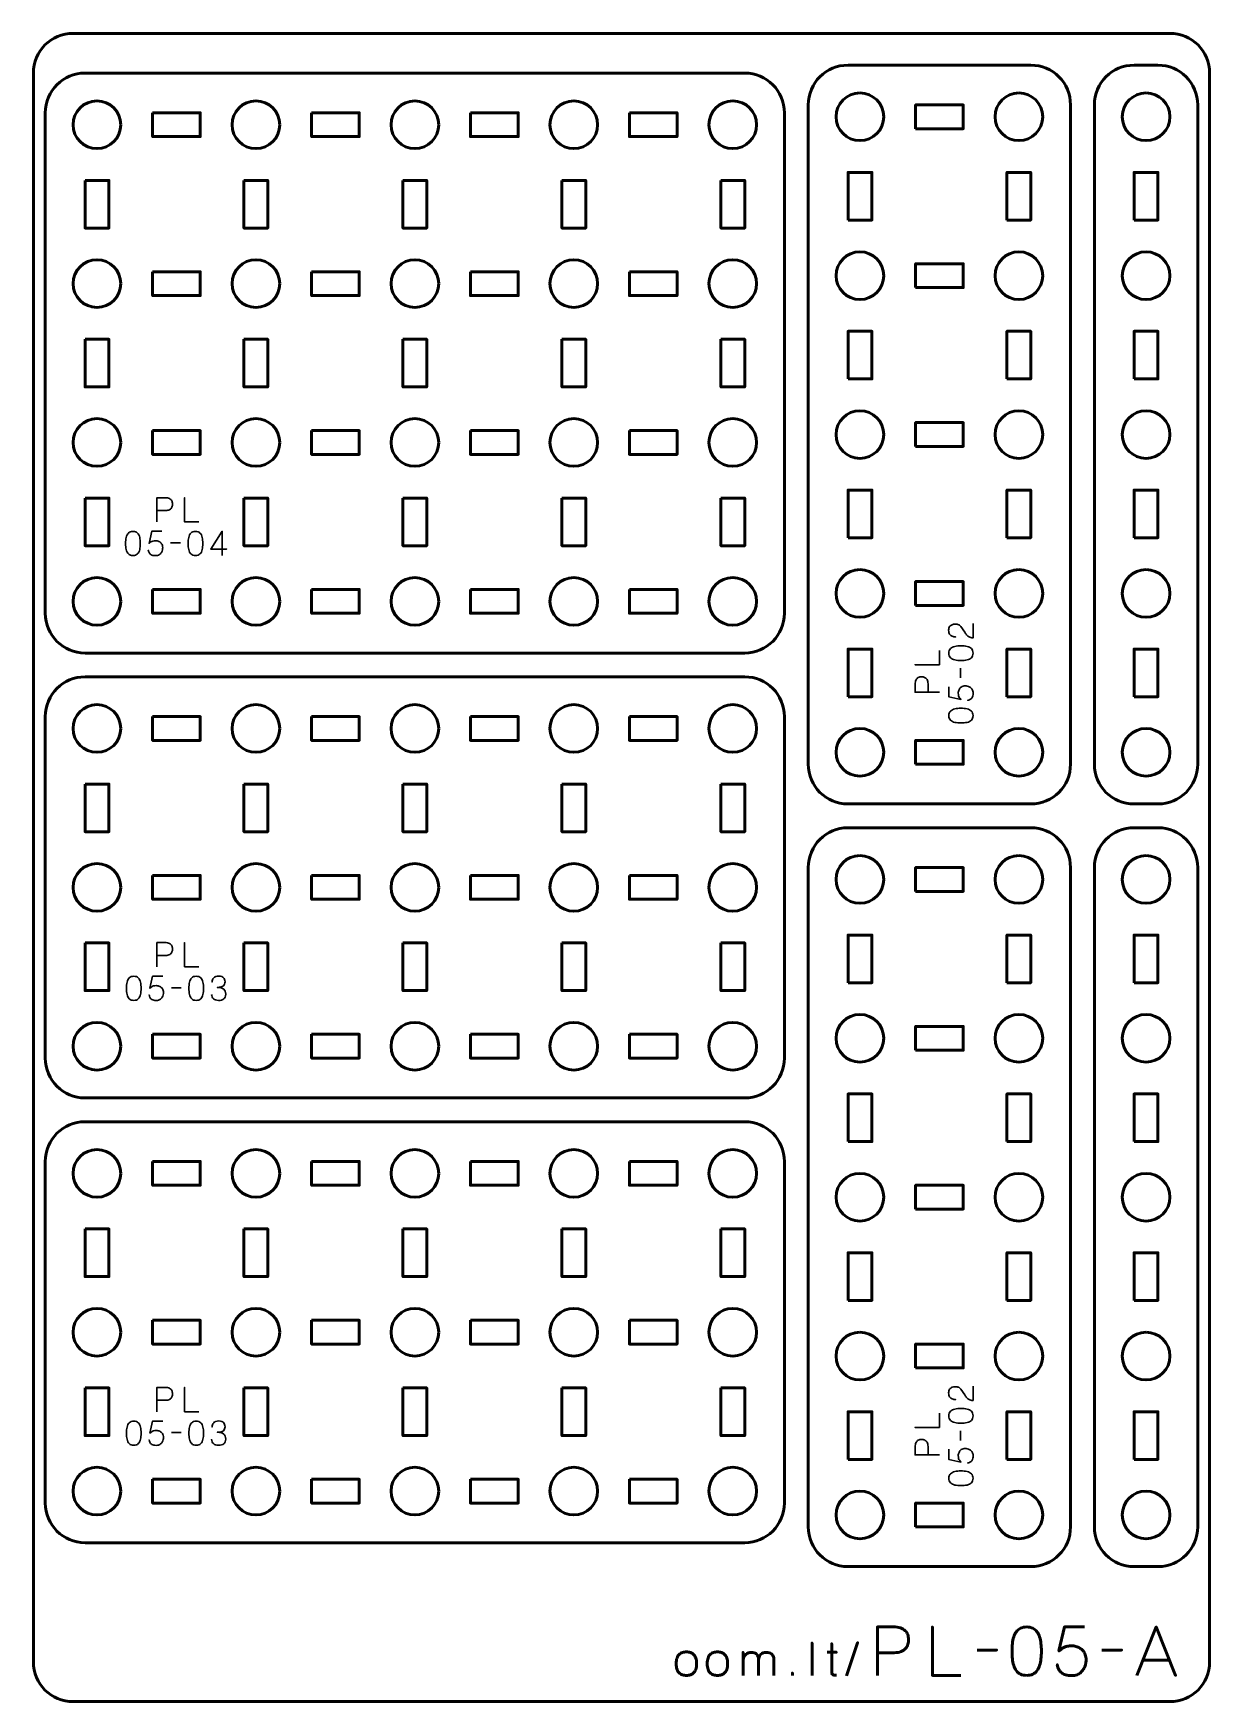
# Model space of a CAD drawing. Header units: centimetres. Extents: x -17.9 to -3.1, y -25.3 to -4.3.
import ezdxf

# ---------------------------------------------------------------- set-up
doc = ezdxf.new("R2010")
doc.units = ezdxf.units.CM
doc.header["$MEASUREMENT"] = 0
doc.layers.add('Layer 1', color=7, linetype='Continuous')

msp = doc.modelspace()

# ---------------------------------------------------------------- linework, layer by layer
at = {"layer": 'Layer 1', "color": 22, "lineweight": 53}
msp.add_open_spline([(-17.90003, -24.8499), (-17.90003, -24.8499), (-17.90003, -4.84994), (-17.90003, -4.84994), (-17.90003, -4.84994), (-17.90003, -4.57297), (-17.67694, -4.34998), (-17.39994, -4.34998), (-17.39994, -4.34998), (-17.39994, -4.34998), (-3.60007, -4.34998), (-3.60007, -4.34998), (-3.60007, -4.34998), (-3.32293, -4.34998), (-3.09997, -4.57297), (-3.09997, -4.84994), (-3.09997, -4.84994), (-3.09997, -4.84994), (-3.09997, -24.8499), (-3.09997, -24.8499), (-3.09997, -24.8499), (-3.09997, -25.1269), (-3.32293, -25.34999), (-3.60007, -25.34999), (-3.60007, -25.34999), (-3.60007, -25.34999), (-17.39994, -25.34999), (-17.39994, -25.34999), (-17.39994, -25.34999), (-17.67694, -25.34999), (-17.90003, -25.1269), (-17.90003, -24.8499)], degree=3, knots=[0, 0, 0, 0, 0.125, 0.125, 0.125, 0.125, 0.25, 0.25, 0.25, 0.25, 0.375, 0.375, 0.375, 0.375, 0.5, 0.5, 0.5, 0.5, 0.625, 0.625, 0.625, 0.625, 0.75, 0.75, 0.75, 0.75, 0.875, 0.875, 0.875, 0.875, 1, 1, 1, 1], dxfattribs=at)
at = {"layer": 'Layer 1', "color": 2, "lineweight": 53}
for points in [[(-8.15003, -13.54997), (-8.15003, -13.54997), (-8.15003, -5.25009), (-8.15003, -5.25009), (-8.15003, -5.25009), (-8.15003, -4.97309), (-7.92693, -4.74999), (-7.64993, -4.74999), (-7.64993, -4.74999), (-7.64993, -4.74999), (-5.35001, -4.74999), (-5.35001, -4.74999), (-5.35001, -4.74999), (-5.073, -4.74999), (-4.85005, -4.97309), (-4.85005, -5.25009), (-4.85005, -5.25009), (-4.85005, -5.25009), (-4.85005, -13.54997), (-4.85005, -13.54997), (-4.85005, -13.54997), (-4.85005, -13.82697), (-5.073, -14.05007), (-5.35001, -14.05007), (-5.35001, -14.05007), (-5.35001, -14.05007), (-7.64993, -14.05007), (-7.64993, -14.05007), (-7.64993, -14.05007), (-7.92693, -14.05007), (-8.15003, -13.82697), (-8.15003, -13.54997)], [(-4.54996, -13.54999), (-4.54996, -13.54999), (-4.54996, -5.25009), (-4.54996, -5.25009), (-4.54996, -5.25009), (-4.54996, -4.97309), (-4.32687, -4.74999), (-4.04987, -4.74999), (-4.04987, -4.74999), (-4.04987, -4.74999), (-3.74986, -4.74999), (-3.74986, -4.74999), (-3.74986, -4.74999), (-3.4729, -4.74999), (-3.24994, -4.97309), (-3.24994, -5.25009), (-3.24994, -5.25009), (-3.24994, -5.25009), (-3.24994, -13.54999), (-3.24994, -13.54999), (-3.24994, -13.54999), (-3.24994, -13.82699), (-3.4729, -14.05009), (-3.74986, -14.05009), (-3.74986, -14.05009), (-3.74986, -14.05009), (-4.04987, -14.05009), (-4.04987, -14.05009), (-4.04987, -14.05009), (-4.32687, -14.05009), (-4.54996, -13.82699), (-4.54996, -13.54999)], [(-17.24997, -4.85), (-17.24997, -4.85), (-8.95007, -4.85), (-8.95007, -4.85), (-8.95007, -4.85), (-8.67307, -4.85), (-8.44997, -5.07309), (-8.44997, -5.35009), (-8.44997, -5.35009), (-8.44997, -5.35009), (-8.44997, -11.65006), (-8.44997, -11.65006), (-8.44997, -11.65006), (-8.44997, -11.92703), (-8.67307, -12.15002), (-8.95007, -12.15002), (-8.95007, -12.15002), (-8.95007, -12.15002), (-17.24997, -12.15002), (-17.24997, -12.15002), (-17.24997, -12.15002), (-17.52697, -12.15002), (-17.75007, -11.92703), (-17.75007, -11.65006), (-17.75007, -11.65006), (-17.75007, -11.65006), (-17.75007, -5.35009), (-17.75007, -5.35009), (-17.75007, -5.35009), (-17.75007, -5.07309), (-17.52697, -4.85), (-17.24997, -4.85)], [(-17.24997, -12.44997), (-17.24997, -12.44997), (-8.95007, -12.44997), (-8.95007, -12.44997), (-8.95007, -12.44997), (-8.67307, -12.44997), (-8.44997, -12.67306), (-8.44997, -12.95006), (-8.44997, -12.95006), (-8.44997, -12.95006), (-8.44997, -17.24992), (-8.44997, -17.24992), (-8.44997, -17.24992), (-8.44997, -17.52706), (-8.67307, -17.75002), (-8.95007, -17.75002), (-8.95007, -17.75002), (-8.95007, -17.75002), (-17.24997, -17.75002), (-17.24997, -17.75002), (-17.24997, -17.75002), (-17.52697, -17.75002), (-17.75007, -17.52706), (-17.75007, -17.24992), (-17.75007, -17.24992), (-17.75007, -17.24992), (-17.75007, -12.95006), (-17.75007, -12.95006), (-17.75007, -12.95006), (-17.75007, -12.67306), (-17.52697, -12.44997), (-17.24997, -12.44997)], [(-8.15003, -23.14997), (-8.15003, -23.14997), (-8.15003, -14.85009), (-8.15003, -14.85009), (-8.15003, -14.85009), (-8.15003, -14.57309), (-7.92693, -14.34999), (-7.64993, -14.34999), (-7.64993, -14.34999), (-7.64993, -14.34999), (-5.35001, -14.34999), (-5.35001, -14.34999), (-5.35001, -14.34999), (-5.073, -14.34999), (-4.85005, -14.57309), (-4.85005, -14.85009), (-4.85005, -14.85009), (-4.85005, -14.85009), (-4.85005, -23.14997), (-4.85005, -23.14997), (-4.85005, -23.14997), (-4.85005, -23.42697), (-5.073, -23.65007), (-5.35001, -23.65007), (-5.35001, -23.65007), (-5.35001, -23.65007), (-7.64993, -23.65007), (-7.64993, -23.65007), (-7.64993, -23.65007), (-7.92693, -23.65007), (-8.15003, -23.42697), (-8.15003, -23.14997)], [(-4.54996, -23.14999), (-4.54996, -23.14999), (-4.54996, -14.85009), (-4.54996, -14.85009), (-4.54996, -14.85009), (-4.54996, -14.57309), (-4.32687, -14.34999), (-4.04987, -14.34999), (-4.04987, -14.34999), (-4.04987, -14.34999), (-3.74986, -14.34999), (-3.74986, -14.34999), (-3.74986, -14.34999), (-3.4729, -14.34999), (-3.24994, -14.57309), (-3.24994, -14.85009), (-3.24994, -14.85009), (-3.24994, -14.85009), (-3.24994, -23.14999), (-3.24994, -23.14999), (-3.24994, -23.14999), (-3.24994, -23.42699), (-3.4729, -23.65009), (-3.74986, -23.65009), (-3.74986, -23.65009), (-3.74986, -23.65009), (-4.04987, -23.65009), (-4.04987, -23.65009), (-4.04987, -23.65009), (-4.32687, -23.65009), (-4.54996, -23.42699), (-4.54996, -23.14999)], [(-17.24997, -18.04997), (-17.24997, -18.04997), (-8.95007, -18.04997), (-8.95007, -18.04997), (-8.95007, -18.04997), (-8.67307, -18.04997), (-8.44997, -18.27306), (-8.44997, -18.55006), (-8.44997, -18.55006), (-8.44997, -18.55006), (-8.44997, -22.84992), (-8.44997, -22.84992), (-8.44997, -22.84992), (-8.44997, -23.12706), (-8.67307, -23.35002), (-8.95007, -23.35002), (-8.95007, -23.35002), (-8.95007, -23.35002), (-17.24997, -23.35002), (-17.24997, -23.35002), (-17.24997, -23.35002), (-17.52697, -23.35002), (-17.75007, -23.12706), (-17.75007, -22.84992), (-17.75007, -22.84992), (-17.75007, -22.84992), (-17.75007, -18.55006), (-17.75007, -18.55006), (-17.75007, -18.55006), (-17.75007, -18.27306), (-17.52697, -18.04997), (-17.24997, -18.04997)]]:
    msp.add_open_spline(points, degree=3, knots=[0, 0, 0, 0, 0.125, 0.125, 0.125, 0.125, 0.25, 0.25, 0.25, 0.25, 0.375, 0.375, 0.375, 0.375, 0.5, 0.5, 0.5, 0.5, 0.625, 0.625, 0.625, 0.625, 0.75, 0.75, 0.75, 0.75, 0.875, 0.875, 0.875, 0.875, 1, 1, 1, 1], dxfattribs=at)
at = {"layer": 'Layer 1', "lineweight": 53}
for points in [[(-16.80004, -5.50003), (-16.80004, -5.6658), (-16.93427, -5.80003), (-17.10004, -5.80003), (-17.10004, -5.80003), (-17.2657, -5.80003), (-17.40004, -5.6658), (-17.40004, -5.50003), (-17.40004, -5.50003), (-17.40004, -5.33436), (-17.2657, -5.20002), (-17.10004, -5.20002), (-17.10004, -5.20002), (-16.93427, -5.20002), (-16.80004, -5.33436), (-16.80004, -5.50003)], [(-14.79996, -5.50003), (-14.79996, -5.6658), (-14.93434, -5.80003), (-15.09997, -5.80003), (-15.09997, -5.80003), (-15.26574, -5.80003), (-15.39997, -5.6658), (-15.39997, -5.50003), (-15.39997, -5.50003), (-15.39997, -5.33436), (-15.26574, -5.20002), (-15.09997, -5.20002), (-15.09997, -5.20002), (-14.93434, -5.20002), (-14.79996, -5.33436), (-14.79996, -5.50003)], [(-12.80004, -5.50003), (-12.80004, -5.6658), (-12.93438, -5.80003), (-13.10004, -5.80003), (-13.10004, -5.80003), (-13.26567, -5.80003), (-13.40005, -5.6658), (-13.40005, -5.50003), (-13.40005, -5.50003), (-13.40005, -5.33436), (-13.26567, -5.20002), (-13.10004, -5.20002), (-13.10004, -5.20002), (-12.93438, -5.20002), (-12.80004, -5.33436), (-12.80004, -5.50003)], [(-10.80007, -5.50003), (-10.80007, -5.6658), (-10.93431, -5.80003), (-11.10008, -5.80003), (-11.10008, -5.80003), (-11.26574, -5.80003), (-11.40008, -5.6658), (-11.40008, -5.50003), (-11.40008, -5.50003), (-11.40008, -5.33436), (-11.26574, -5.20002), (-11.10008, -5.20002), (-11.10008, -5.20002), (-10.93431, -5.20002), (-10.80007, -5.33436), (-10.80007, -5.50003)], [(-8.8, -5.50003), (-8.8, -5.6658), (-8.93437, -5.80003), (-9.1, -5.80003), (-9.1, -5.80003), (-9.26577, -5.80003), (-9.4, -5.6658), (-9.4, -5.50003), (-9.4, -5.50003), (-9.4, -5.33436), (-9.26577, -5.20002), (-9.1, -5.20002), (-9.1, -5.20002), (-8.93437, -5.20002), (-8.8, -5.33436), (-8.8, -5.50003)], [(-7.5, -5.10002), (-7.33423, -5.10002), (-7.2, -5.23439), (-7.2, -5.40002), (-7.2, -5.40002), (-7.2, -5.56579), (-7.33423, -5.70002), (-7.5, -5.70002), (-7.5, -5.70002), (-7.66566, -5.70002), (-7.8, -5.56579), (-7.8, -5.40002), (-7.8, -5.40002), (-7.8, -5.23439), (-7.66566, -5.10002), (-7.5, -5.10002)], [(-5.49994, -5.10002), (-5.33431, -5.10002), (-5.19993, -5.23439), (-5.19993, -5.40002), (-5.19993, -5.40002), (-5.19993, -5.56579), (-5.33431, -5.70002), (-5.49994, -5.70002), (-5.49994, -5.70002), (-5.66571, -5.70002), (-5.79994, -5.56579), (-5.79994, -5.40002), (-5.79994, -5.40002), (-5.79994, -5.23439), (-5.66571, -5.10002), (-5.49994, -5.10002)], [(-3.89994, -5.10002), (-3.73416, -5.10002), (-3.59993, -5.23439), (-3.59993, -5.40002), (-3.59993, -5.40002), (-3.59993, -5.56579), (-3.73416, -5.70002), (-3.89994, -5.70002), (-3.89994, -5.70002), (-4.0656, -5.70002), (-4.19994, -5.56579), (-4.19994, -5.40002), (-4.19994, -5.40002), (-4.19994, -5.23439), (-4.0656, -5.10002), (-3.89994, -5.10002)], [(-16.40002, -5.35009), (-16.40002, -5.35009), (-15.80002, -5.35009), (-15.80002, -5.35009), (-15.80002, -5.35009), (-15.80002, -5.35009), (-15.80002, -5.6501), (-15.80002, -5.6501), (-15.80002, -5.6501), (-15.80002, -5.6501), (-16.40002, -5.6501), (-16.40002, -5.6501), (-16.40002, -5.6501), (-16.40002, -5.6501), (-16.40002, -5.35009), (-16.40002, -5.35009)], [(-14.40006, -5.35009), (-14.40006, -5.35009), (-13.80006, -5.35009), (-13.80006, -5.35009), (-13.80006, -5.35009), (-13.80006, -5.35009), (-13.80006, -5.6501), (-13.80006, -5.6501), (-13.80006, -5.6501), (-13.80006, -5.6501), (-14.40006, -5.6501), (-14.40006, -5.6501), (-14.40006, -5.6501), (-14.40006, -5.6501), (-14.40006, -5.35009), (-14.40006, -5.35009)], [(-12.39999, -5.35009), (-12.39999, -5.35009), (-11.79999, -5.35009), (-11.79999, -5.35009), (-11.79999, -5.35009), (-11.79999, -5.35009), (-11.79999, -5.6501), (-11.79999, -5.6501), (-11.79999, -5.6501), (-11.79999, -5.6501), (-12.39999, -5.6501), (-12.39999, -5.6501), (-12.39999, -5.6501), (-12.39999, -5.6501), (-12.39999, -5.35009), (-12.39999, -5.35009)], [(-10.40002, -5.35009), (-10.40002, -5.35009), (-9.80002, -5.35009), (-9.80002, -5.35009), (-9.80002, -5.35009), (-9.80002, -5.35009), (-9.80002, -5.6501), (-9.80002, -5.6501), (-9.80002, -5.6501), (-9.80002, -5.6501), (-10.40002, -5.6501), (-10.40002, -5.6501), (-10.40002, -5.6501), (-10.40002, -5.6501), (-10.40002, -5.35009), (-10.40002, -5.35009)], [(-6.79998, -5.55009), (-6.79998, -5.55009), (-6.79998, -5.25009), (-6.79998, -5.25009), (-6.79998, -5.25009), (-6.79998, -5.25009), (-6.19999, -5.25009), (-6.19999, -5.25009), (-6.19999, -5.25009), (-6.19999, -5.25009), (-6.19999, -5.55009), (-6.19999, -5.55009), (-6.19999, -5.55009), (-6.19999, -5.55009), (-6.79998, -5.55009), (-6.79998, -5.55009)], [(-17.24997, -6.20004), (-17.24997, -6.20004), (-16.94997, -6.20004), (-16.94997, -6.20004), (-16.94997, -6.20004), (-16.94997, -6.20004), (-16.94997, -6.80005), (-16.94997, -6.80005), (-16.94997, -6.80005), (-16.94997, -6.80005), (-17.24997, -6.80005), (-17.24997, -6.80005), (-17.24997, -6.80005), (-17.24997, -6.80005), (-17.24997, -6.20004), (-17.24997, -6.20004)], [(-15.25004, -6.20004), (-15.25004, -6.20004), (-14.95004, -6.20004), (-14.95004, -6.20004), (-14.95004, -6.20004), (-14.95004, -6.20004), (-14.95004, -6.80005), (-14.95004, -6.80005), (-14.95004, -6.80005), (-14.95004, -6.80005), (-15.25004, -6.80005), (-15.25004, -6.80005), (-15.25004, -6.80005), (-15.25004, -6.80005), (-15.25004, -6.20004), (-15.25004, -6.20004)], [(-13.25012, -6.20004), (-13.25012, -6.20004), (-12.95011, -6.20004), (-12.95011, -6.20004), (-12.95011, -6.20004), (-12.95011, -6.20004), (-12.95011, -6.80005), (-12.95011, -6.80005), (-12.95011, -6.80005), (-12.95011, -6.80005), (-13.25012, -6.80005), (-13.25012, -6.80005), (-13.25012, -6.80005), (-13.25012, -6.80005), (-13.25012, -6.20004), (-13.25012, -6.20004)], [(-11.25001, -6.20004), (-11.25001, -6.20004), (-10.95, -6.20004), (-10.95, -6.20004), (-10.95, -6.20004), (-10.95, -6.20004), (-10.95, -6.80005), (-10.95, -6.80005), (-10.95, -6.80005), (-10.95, -6.80005), (-11.25001, -6.80005), (-11.25001, -6.80005), (-11.25001, -6.80005), (-11.25001, -6.80005), (-11.25001, -6.20004), (-11.25001, -6.20004)], [(-9.25007, -6.20004), (-9.25007, -6.20004), (-8.95007, -6.20004), (-8.95007, -6.20004), (-8.95007, -6.20004), (-8.95007, -6.20004), (-8.95007, -6.80005), (-8.95007, -6.80005), (-8.95007, -6.80005), (-8.95007, -6.80005), (-9.25007, -6.80005), (-9.25007, -6.80005), (-9.25007, -6.80005), (-9.25007, -6.80005), (-9.25007, -6.20004), (-9.25007, -6.20004)], [(-7.64993, -6.70003), (-7.64993, -6.70003), (-7.64993, -6.10003), (-7.64993, -6.10003), (-7.64993, -6.10003), (-7.64993, -6.10003), (-7.34993, -6.10003), (-7.34993, -6.10003), (-7.34993, -6.10003), (-7.34993, -6.10003), (-7.34993, -6.70003), (-7.34993, -6.70003), (-7.34993, -6.70003), (-7.34993, -6.70003), (-7.64993, -6.70003), (-7.64993, -6.70003)], [(-5.65001, -6.70003), (-5.65001, -6.70003), (-5.65001, -6.10003), (-5.65001, -6.10003), (-5.65001, -6.10003), (-5.65001, -6.10003), (-5.35001, -6.10003), (-5.35001, -6.10003), (-5.35001, -6.10003), (-5.35001, -6.10003), (-5.35001, -6.70003), (-5.35001, -6.70003), (-5.35001, -6.70003), (-5.35001, -6.70003), (-5.65001, -6.70003), (-5.65001, -6.70003)], [(-4.04987, -6.70004), (-4.04987, -6.70004), (-4.04987, -6.10004), (-4.04987, -6.10004), (-4.04987, -6.10004), (-4.04987, -6.10004), (-3.74986, -6.10004), (-3.74986, -6.10004), (-3.74986, -6.10004), (-3.74986, -6.10004), (-3.74986, -6.70004), (-3.74986, -6.70004), (-3.74986, -6.70004), (-3.74986, -6.70004), (-4.04987, -6.70004), (-4.04987, -6.70004)], [(-7.5, -7.10008), (-7.33423, -7.10008), (-7.2, -7.23432), (-7.2, -7.40009), (-7.2, -7.40009), (-7.2, -7.56575), (-7.33423, -7.70009), (-7.5, -7.70009), (-7.5, -7.70009), (-7.66566, -7.70009), (-7.8, -7.56575), (-7.8, -7.40009), (-7.8, -7.40009), (-7.8, -7.23432), (-7.66566, -7.10008), (-7.5, -7.10008)], [(-5.49994, -7.10008), (-5.33431, -7.10008), (-5.19993, -7.23432), (-5.19993, -7.40009), (-5.19993, -7.40009), (-5.19993, -7.56575), (-5.33431, -7.70009), (-5.49994, -7.70009), (-5.49994, -7.70009), (-5.66571, -7.70009), (-5.79994, -7.56575), (-5.79994, -7.40009), (-5.79994, -7.40009), (-5.79994, -7.23432), (-5.66571, -7.10008), (-5.49994, -7.10008)], [(-3.89994, -7.10009), (-3.73416, -7.10009), (-3.59993, -7.23433), (-3.59993, -7.4001), (-3.59993, -7.4001), (-3.59993, -7.56576), (-3.73416, -7.7001), (-3.89994, -7.7001), (-3.89994, -7.7001), (-4.0656, -7.7001), (-4.19994, -7.56576), (-4.19994, -7.4001), (-4.19994, -7.4001), (-4.19994, -7.23433), (-4.0656, -7.10009), (-3.89994, -7.10009)], [(-16.80004, -7.5001), (-16.80004, -7.66573), (-16.93427, -7.8001), (-17.10004, -7.8001), (-17.10004, -7.8001), (-17.2657, -7.8001), (-17.40004, -7.66573), (-17.40004, -7.5001), (-17.40004, -7.5001), (-17.40004, -7.33433), (-17.2657, -7.2001), (-17.10004, -7.2001), (-17.10004, -7.2001), (-16.93427, -7.2001), (-16.80004, -7.33433), (-16.80004, -7.5001)], [(-14.79996, -7.5001), (-14.79996, -7.66573), (-14.93434, -7.8001), (-15.09997, -7.8001), (-15.09997, -7.8001), (-15.26574, -7.8001), (-15.39997, -7.66573), (-15.39997, -7.5001), (-15.39997, -7.5001), (-15.39997, -7.33433), (-15.26574, -7.2001), (-15.09997, -7.2001), (-15.09997, -7.2001), (-14.93434, -7.2001), (-14.79996, -7.33433), (-14.79996, -7.5001)], [(-12.80004, -7.5001), (-12.80004, -7.66573), (-12.93438, -7.8001), (-13.10004, -7.8001), (-13.10004, -7.8001), (-13.26567, -7.8001), (-13.40005, -7.66573), (-13.40005, -7.5001), (-13.40005, -7.5001), (-13.40005, -7.33433), (-13.26567, -7.2001), (-13.10004, -7.2001), (-13.10004, -7.2001), (-12.93438, -7.2001), (-12.80004, -7.33433), (-12.80004, -7.5001)], [(-10.80007, -7.5001), (-10.80007, -7.66573), (-10.93431, -7.8001), (-11.10008, -7.8001), (-11.10008, -7.8001), (-11.26574, -7.8001), (-11.40008, -7.66573), (-11.40008, -7.5001), (-11.40008, -7.5001), (-11.40008, -7.33433), (-11.26574, -7.2001), (-11.10008, -7.2001), (-11.10008, -7.2001), (-10.93431, -7.2001), (-10.80007, -7.33433), (-10.80007, -7.5001)], [(-8.8, -7.5001), (-8.8, -7.66573), (-8.93437, -7.8001), (-9.1, -7.8001), (-9.1, -7.8001), (-9.26577, -7.8001), (-9.4, -7.66573), (-9.4, -7.5001), (-9.4, -7.5001), (-9.4, -7.33433), (-9.26577, -7.2001), (-9.1, -7.2001), (-9.1, -7.2001), (-8.93437, -7.2001), (-8.8, -7.33433), (-8.8, -7.5001)], [(-6.79998, -7.55002), (-6.79998, -7.55002), (-6.79998, -7.25001), (-6.79998, -7.25001), (-6.79998, -7.25001), (-6.79998, -7.25001), (-6.19999, -7.25001), (-6.19999, -7.25001), (-6.19999, -7.25001), (-6.19999, -7.25001), (-6.19999, -7.55002), (-6.19999, -7.55002), (-6.19999, -7.55002), (-6.19999, -7.55002), (-6.79998, -7.55002), (-6.79998, -7.55002)], [(-16.40002, -7.35003), (-16.40002, -7.35003), (-15.80002, -7.35003), (-15.80002, -7.35003), (-15.80002, -7.35003), (-15.80002, -7.35003), (-15.80002, -7.65003), (-15.80002, -7.65003), (-15.80002, -7.65003), (-15.80002, -7.65003), (-16.40002, -7.65003), (-16.40002, -7.65003), (-16.40002, -7.65003), (-16.40002, -7.65003), (-16.40002, -7.35003), (-16.40002, -7.35003)], [(-14.40006, -7.35003), (-14.40006, -7.35003), (-13.80006, -7.35003), (-13.80006, -7.35003), (-13.80006, -7.35003), (-13.80006, -7.35003), (-13.80006, -7.65003), (-13.80006, -7.65003), (-13.80006, -7.65003), (-13.80006, -7.65003), (-14.40006, -7.65003), (-14.40006, -7.65003), (-14.40006, -7.65003), (-14.40006, -7.65003), (-14.40006, -7.35003), (-14.40006, -7.35003)], [(-12.39999, -7.35003), (-12.39999, -7.35003), (-11.79999, -7.35003), (-11.79999, -7.35003), (-11.79999, -7.35003), (-11.79999, -7.35003), (-11.79999, -7.65003), (-11.79999, -7.65003), (-11.79999, -7.65003), (-11.79999, -7.65003), (-12.39999, -7.65003), (-12.39999, -7.65003), (-12.39999, -7.65003), (-12.39999, -7.65003), (-12.39999, -7.35003), (-12.39999, -7.35003)], [(-10.40002, -7.35003), (-10.40002, -7.35003), (-9.80002, -7.35003), (-9.80002, -7.35003), (-9.80002, -7.35003), (-9.80002, -7.35003), (-9.80002, -7.65003), (-9.80002, -7.65003), (-9.80002, -7.65003), (-9.80002, -7.65003), (-10.40002, -7.65003), (-10.40002, -7.65003), (-10.40002, -7.65003), (-10.40002, -7.65003), (-10.40002, -7.35003), (-10.40002, -7.35003)], [(-7.64993, -8.7), (-7.64993, -8.7), (-7.64993, -8.1), (-7.64993, -8.1), (-7.64993, -8.1), (-7.64993, -8.1), (-7.34993, -8.1), (-7.34993, -8.1), (-7.34993, -8.1), (-7.34993, -8.1), (-7.34993, -8.7), (-7.34993, -8.7), (-7.34993, -8.7), (-7.34993, -8.7), (-7.64993, -8.7), (-7.64993, -8.7)], [(-5.65001, -8.7), (-5.65001, -8.7), (-5.65001, -8.1), (-5.65001, -8.1), (-5.65001, -8.1), (-5.65001, -8.1), (-5.35001, -8.1), (-5.35001, -8.1), (-5.35001, -8.1), (-5.35001, -8.1), (-5.35001, -8.7), (-5.35001, -8.7), (-5.35001, -8.7), (-5.35001, -8.7), (-5.65001, -8.7), (-5.65001, -8.7)], [(-4.04987, -8.70001), (-4.04987, -8.70001), (-4.04987, -8.10001), (-4.04987, -8.10001), (-4.04987, -8.10001), (-4.04987, -8.10001), (-3.74986, -8.10001), (-3.74986, -8.10001), (-3.74986, -8.10001), (-3.74986, -8.10001), (-3.74986, -8.70001), (-3.74986, -8.70001), (-3.74986, -8.70001), (-3.74986, -8.70001), (-4.04987, -8.70001), (-4.04987, -8.70001)], [(-17.24997, -8.20001), (-17.24997, -8.20001), (-16.94997, -8.20001), (-16.94997, -8.20001), (-16.94997, -8.20001), (-16.94997, -8.20001), (-16.94997, -8.8), (-16.94997, -8.8), (-16.94997, -8.8), (-16.94997, -8.8), (-17.24997, -8.8), (-17.24997, -8.8), (-17.24997, -8.8), (-17.24997, -8.8), (-17.24997, -8.20001), (-17.24997, -8.20001)], [(-15.25004, -8.20001), (-15.25004, -8.20001), (-14.95004, -8.20001), (-14.95004, -8.20001), (-14.95004, -8.20001), (-14.95004, -8.20001), (-14.95004, -8.8), (-14.95004, -8.8), (-14.95004, -8.8), (-14.95004, -8.8), (-15.25004, -8.8), (-15.25004, -8.8), (-15.25004, -8.8), (-15.25004, -8.8), (-15.25004, -8.20001), (-15.25004, -8.20001)], [(-13.25012, -8.20001), (-13.25012, -8.20001), (-12.95011, -8.20001), (-12.95011, -8.20001), (-12.95011, -8.20001), (-12.95011, -8.20001), (-12.95011, -8.8), (-12.95011, -8.8), (-12.95011, -8.8), (-12.95011, -8.8), (-13.25012, -8.8), (-13.25012, -8.8), (-13.25012, -8.8), (-13.25012, -8.8), (-13.25012, -8.20001), (-13.25012, -8.20001)], [(-11.25001, -8.20001), (-11.25001, -8.20001), (-10.95, -8.20001), (-10.95, -8.20001), (-10.95, -8.20001), (-10.95, -8.20001), (-10.95, -8.8), (-10.95, -8.8), (-10.95, -8.8), (-10.95, -8.8), (-11.25001, -8.8), (-11.25001, -8.8), (-11.25001, -8.8), (-11.25001, -8.8), (-11.25001, -8.20001), (-11.25001, -8.20001)], [(-9.25007, -8.20001), (-9.25007, -8.20001), (-8.95007, -8.20001), (-8.95007, -8.20001), (-8.95007, -8.20001), (-8.95007, -8.20001), (-8.95007, -8.8), (-8.95007, -8.8), (-8.95007, -8.8), (-8.95007, -8.8), (-9.25007, -8.8), (-9.25007, -8.8), (-9.25007, -8.8), (-9.25007, -8.8), (-9.25007, -8.20001), (-9.25007, -8.20001)], [(-16.80004, -9.50002), (-16.80004, -9.66569), (-16.93427, -9.80002), (-17.10004, -9.80002), (-17.10004, -9.80002), (-17.2657, -9.80002), (-17.40004, -9.66569), (-17.40004, -9.50002), (-17.40004, -9.50002), (-17.40004, -9.33439), (-17.2657, -9.20002), (-17.10004, -9.20002), (-17.10004, -9.20002), (-16.93427, -9.20002), (-16.80004, -9.33439), (-16.80004, -9.50002)], [(-14.79996, -9.50002), (-14.79996, -9.66569), (-14.93434, -9.80002), (-15.09997, -9.80002), (-15.09997, -9.80002), (-15.26574, -9.80002), (-15.39997, -9.66569), (-15.39997, -9.50002), (-15.39997, -9.50002), (-15.39997, -9.33439), (-15.26574, -9.20002), (-15.09997, -9.20002), (-15.09997, -9.20002), (-14.93434, -9.20002), (-14.79996, -9.33439), (-14.79996, -9.50002)], [(-12.80004, -9.50002), (-12.80004, -9.66569), (-12.93438, -9.80002), (-13.10004, -9.80002), (-13.10004, -9.80002), (-13.26567, -9.80002), (-13.40005, -9.66569), (-13.40005, -9.50002), (-13.40005, -9.50002), (-13.40005, -9.33439), (-13.26567, -9.20002), (-13.10004, -9.20002), (-13.10004, -9.20002), (-12.93438, -9.20002), (-12.80004, -9.33439), (-12.80004, -9.50002)], [(-10.80007, -9.50002), (-10.80007, -9.66569), (-10.93431, -9.80002), (-11.10008, -9.80002), (-11.10008, -9.80002), (-11.26574, -9.80002), (-11.40008, -9.66569), (-11.40008, -9.50002), (-11.40008, -9.50002), (-11.40008, -9.33439), (-11.26574, -9.20002), (-11.10008, -9.20002), (-11.10008, -9.20002), (-10.93431, -9.20002), (-10.80007, -9.33439), (-10.80007, -9.50002)], [(-8.8, -9.50002), (-8.8, -9.66569), (-8.93437, -9.80002), (-9.1, -9.80002), (-9.1, -9.80002), (-9.26577, -9.80002), (-9.4, -9.66569), (-9.4, -9.50002), (-9.4, -9.50002), (-9.4, -9.33439), (-9.26577, -9.20002), (-9.1, -9.20002), (-9.1, -9.20002), (-8.93437, -9.20002), (-8.8, -9.33439), (-8.8, -9.50002)], [(-7.5, -9.10005), (-7.33423, -9.10005), (-7.2, -9.23438), (-7.2, -9.40004), (-7.2, -9.40004), (-7.2, -9.56567), (-7.33423, -9.70005), (-7.5, -9.70005), (-7.5, -9.70005), (-7.66566, -9.70005), (-7.8, -9.56567), (-7.8, -9.40004), (-7.8, -9.40004), (-7.8, -9.23438), (-7.66566, -9.10005), (-7.5, -9.10005)], [(-5.49994, -9.10005), (-5.33431, -9.10005), (-5.19993, -9.23438), (-5.19993, -9.40004), (-5.19993, -9.40004), (-5.19993, -9.56567), (-5.33431, -9.70005), (-5.49994, -9.70005), (-5.49994, -9.70005), (-5.66571, -9.70005), (-5.79994, -9.56567), (-5.79994, -9.40004), (-5.79994, -9.40004), (-5.79994, -9.23438), (-5.66571, -9.10005), (-5.49994, -9.10005)], [(-3.89994, -9.10006), (-3.73416, -9.10006), (-3.59993, -9.2344), (-3.59993, -9.40005), (-3.59993, -9.40005), (-3.59993, -9.56568), (-3.73416, -9.70006), (-3.89994, -9.70006), (-3.89994, -9.70006), (-4.0656, -9.70006), (-4.19994, -9.56568), (-4.19994, -9.40005), (-4.19994, -9.40005), (-4.19994, -9.2344), (-4.0656, -9.10006), (-3.89994, -9.10006)], [(-16.40002, -9.34995), (-16.40002, -9.34995), (-15.80002, -9.34995), (-15.80002, -9.34995), (-15.80002, -9.34995), (-15.80002, -9.34995), (-15.80002, -9.64995), (-15.80002, -9.64995), (-15.80002, -9.64995), (-15.80002, -9.64995), (-16.40002, -9.64995), (-16.40002, -9.64995), (-16.40002, -9.64995), (-16.40002, -9.64995), (-16.40002, -9.34995), (-16.40002, -9.34995)], [(-14.40006, -9.34995), (-14.40006, -9.34995), (-13.80006, -9.34995), (-13.80006, -9.34995), (-13.80006, -9.34995), (-13.80006, -9.34995), (-13.80006, -9.64995), (-13.80006, -9.64995), (-13.80006, -9.64995), (-13.80006, -9.64995), (-14.40006, -9.64995), (-14.40006, -9.64995), (-14.40006, -9.64995), (-14.40006, -9.64995), (-14.40006, -9.34995), (-14.40006, -9.34995)], [(-12.39999, -9.34995), (-12.39999, -9.34995), (-11.79999, -9.34995), (-11.79999, -9.34995), (-11.79999, -9.34995), (-11.79999, -9.34995), (-11.79999, -9.64995), (-11.79999, -9.64995), (-11.79999, -9.64995), (-11.79999, -9.64995), (-12.39999, -9.64995), (-12.39999, -9.64995), (-12.39999, -9.64995), (-12.39999, -9.64995), (-12.39999, -9.34995), (-12.39999, -9.34995)], [(-10.40002, -9.34995), (-10.40002, -9.34995), (-9.80002, -9.34995), (-9.80002, -9.34995), (-9.80002, -9.34995), (-9.80002, -9.34995), (-9.80002, -9.64995), (-9.80002, -9.64995), (-9.80002, -9.64995), (-9.80002, -9.64995), (-10.40002, -9.64995), (-10.40002, -9.64995), (-10.40002, -9.64995), (-10.40002, -9.64995), (-10.40002, -9.34995), (-10.40002, -9.34995)], [(-6.79998, -9.55012), (-6.79998, -9.55012), (-6.79998, -9.25011), (-6.79998, -9.25011), (-6.79998, -9.25011), (-6.79998, -9.25011), (-6.19999, -9.25011), (-6.19999, -9.25011), (-6.19999, -9.25011), (-6.19999, -9.25011), (-6.19999, -9.55012), (-6.19999, -9.55012), (-6.19999, -9.55012), (-6.19999, -9.55012), (-6.79998, -9.55012), (-6.79998, -9.55012)], [(-17.24997, -10.20007), (-17.24997, -10.20007), (-16.94997, -10.20007), (-16.94997, -10.20007), (-16.94997, -10.20007), (-16.94997, -10.20007), (-16.94997, -10.80008), (-16.94997, -10.80008), (-16.94997, -10.80008), (-16.94997, -10.80008), (-17.24997, -10.80008), (-17.24997, -10.80008), (-17.24997, -10.80008), (-17.24997, -10.80008), (-17.24997, -10.20007), (-17.24997, -10.20007)], [(-15.25004, -10.20007), (-15.25004, -10.20007), (-14.95004, -10.20007), (-14.95004, -10.20007), (-14.95004, -10.20007), (-14.95004, -10.20007), (-14.95004, -10.80008), (-14.95004, -10.80008), (-14.95004, -10.80008), (-14.95004, -10.80008), (-15.25004, -10.80008), (-15.25004, -10.80008), (-15.25004, -10.80008), (-15.25004, -10.80008), (-15.25004, -10.20007), (-15.25004, -10.20007)], [(-13.25012, -10.20007), (-13.25012, -10.20007), (-12.95011, -10.20007), (-12.95011, -10.20007), (-12.95011, -10.20007), (-12.95011, -10.20007), (-12.95011, -10.80008), (-12.95011, -10.80008), (-12.95011, -10.80008), (-12.95011, -10.80008), (-13.25012, -10.80008), (-13.25012, -10.80008), (-13.25012, -10.80008), (-13.25012, -10.80008), (-13.25012, -10.20007), (-13.25012, -10.20007)], [(-11.25001, -10.20007), (-11.25001, -10.20007), (-10.95, -10.20007), (-10.95, -10.20007), (-10.95, -10.20007), (-10.95, -10.20007), (-10.95, -10.80008), (-10.95, -10.80008), (-10.95, -10.80008), (-10.95, -10.80008), (-11.25001, -10.80008), (-11.25001, -10.80008), (-11.25001, -10.80008), (-11.25001, -10.80008), (-11.25001, -10.20007), (-11.25001, -10.20007)], [(-9.25007, -10.20007), (-9.25007, -10.20007), (-8.95007, -10.20007), (-8.95007, -10.20007), (-8.95007, -10.20007), (-8.95007, -10.20007), (-8.95007, -10.80008), (-8.95007, -10.80008), (-8.95007, -10.80008), (-8.95007, -10.80008), (-9.25007, -10.80008), (-9.25007, -10.80008), (-9.25007, -10.80008), (-9.25007, -10.80008), (-9.25007, -10.20007), (-9.25007, -10.20007)], [(-7.64993, -10.70007), (-7.64993, -10.70007), (-7.64993, -10.10006), (-7.64993, -10.10006), (-7.64993, -10.10006), (-7.64993, -10.10006), (-7.34993, -10.10006), (-7.34993, -10.10006), (-7.34993, -10.10006), (-7.34993, -10.10006), (-7.34993, -10.70007), (-7.34993, -10.70007), (-7.34993, -10.70007), (-7.34993, -10.70007), (-7.64993, -10.70007), (-7.64993, -10.70007)], [(-5.65001, -10.70007), (-5.65001, -10.70007), (-5.65001, -10.10006), (-5.65001, -10.10006), (-5.65001, -10.10006), (-5.65001, -10.10006), (-5.35001, -10.10006), (-5.35001, -10.10006), (-5.35001, -10.10006), (-5.35001, -10.10006), (-5.35001, -10.70007), (-5.35001, -10.70007), (-5.35001, -10.70007), (-5.35001, -10.70007), (-5.65001, -10.70007), (-5.65001, -10.70007)], [(-4.04987, -10.70008), (-4.04987, -10.70008), (-4.04987, -10.10007), (-4.04987, -10.10007), (-4.04987, -10.10007), (-4.04987, -10.10007), (-3.74986, -10.10007), (-3.74986, -10.10007), (-3.74986, -10.10007), (-3.74986, -10.10007), (-3.74986, -10.70008), (-3.74986, -10.70008), (-3.74986, -10.70008), (-3.74986, -10.70008), (-4.04987, -10.70008), (-4.04987, -10.70008)], [(-7.5, -11.09997), (-7.33423, -11.09997), (-7.2, -11.23435), (-7.2, -11.39998), (-7.2, -11.39998), (-7.2, -11.56575), (-7.33423, -11.69998), (-7.5, -11.69998), (-7.5, -11.69998), (-7.66566, -11.69998), (-7.8, -11.56575), (-7.8, -11.39998), (-7.8, -11.39998), (-7.8, -11.23435), (-7.66566, -11.09997), (-7.5, -11.09997)], [(-5.49994, -11.09997), (-5.33431, -11.09997), (-5.19993, -11.23435), (-5.19993, -11.39998), (-5.19993, -11.39998), (-5.19993, -11.56575), (-5.33431, -11.69998), (-5.49994, -11.69998), (-5.49994, -11.69998), (-5.66571, -11.69998), (-5.79994, -11.56575), (-5.79994, -11.39998), (-5.79994, -11.39998), (-5.79994, -11.23435), (-5.66571, -11.09997), (-5.49994, -11.09997)], [(-3.89994, -11.09998), (-3.73416, -11.09998), (-3.59993, -11.23436), (-3.59993, -11.39999), (-3.59993, -11.39999), (-3.59993, -11.56576), (-3.73416, -11.69999), (-3.89994, -11.69999), (-3.89994, -11.69999), (-4.0656, -11.69999), (-4.19994, -11.56576), (-4.19994, -11.39999), (-4.19994, -11.39999), (-4.19994, -11.23436), (-4.0656, -11.09998), (-3.89994, -11.09998)], [(-16.80004, -11.49999), (-16.80004, -11.66576), (-16.93427, -11.79999), (-17.10004, -11.79999), (-17.10004, -11.79999), (-17.2657, -11.79999), (-17.40004, -11.66576), (-17.40004, -11.49999), (-17.40004, -11.49999), (-17.40004, -11.33432), (-17.2657, -11.19999), (-17.10004, -11.19999), (-17.10004, -11.19999), (-16.93427, -11.19999), (-16.80004, -11.33432), (-16.80004, -11.49999)], [(-14.79996, -11.49999), (-14.79996, -11.66576), (-14.93434, -11.79999), (-15.09997, -11.79999), (-15.09997, -11.79999), (-15.26574, -11.79999), (-15.39997, -11.66576), (-15.39997, -11.49999), (-15.39997, -11.49999), (-15.39997, -11.33432), (-15.26574, -11.19999), (-15.09997, -11.19999), (-15.09997, -11.19999), (-14.93434, -11.19999), (-14.79996, -11.33432), (-14.79996, -11.49999)], [(-12.80004, -11.49999), (-12.80004, -11.66576), (-12.93438, -11.79999), (-13.10004, -11.79999), (-13.10004, -11.79999), (-13.26567, -11.79999), (-13.40005, -11.66576), (-13.40005, -11.49999), (-13.40005, -11.49999), (-13.40005, -11.33432), (-13.26567, -11.19999), (-13.10004, -11.19999), (-13.10004, -11.19999), (-12.93438, -11.19999), (-12.80004, -11.33432), (-12.80004, -11.49999)], [(-10.80007, -11.49999), (-10.80007, -11.66576), (-10.93431, -11.79999), (-11.10008, -11.79999), (-11.10008, -11.79999), (-11.26574, -11.79999), (-11.40008, -11.66576), (-11.40008, -11.49999), (-11.40008, -11.49999), (-11.40008, -11.33432), (-11.26574, -11.19999), (-11.10008, -11.19999), (-11.10008, -11.19999), (-10.93431, -11.19999), (-10.80007, -11.33432), (-10.80007, -11.49999)], [(-8.8, -11.49999), (-8.8, -11.66576), (-8.93437, -11.79999), (-9.1, -11.79999), (-9.1, -11.79999), (-9.26577, -11.79999), (-9.4, -11.66576), (-9.4, -11.49999), (-9.4, -11.49999), (-9.4, -11.33432), (-9.26577, -11.19999), (-9.1, -11.19999), (-9.1, -11.19999), (-8.93437, -11.19999), (-8.8, -11.33432), (-8.8, -11.49999)], [(-6.79998, -11.55005), (-6.79998, -11.55005), (-6.79998, -11.25005), (-6.79998, -11.25005), (-6.79998, -11.25005), (-6.79998, -11.25005), (-6.19999, -11.25005), (-6.19999, -11.25005), (-6.19999, -11.25005), (-6.19999, -11.25005), (-6.19999, -11.55005), (-6.19999, -11.55005), (-6.19999, -11.55005), (-6.19999, -11.55005), (-6.79998, -11.55005), (-6.79998, -11.55005)], [(-16.40002, -11.35006), (-16.40002, -11.35006), (-15.80002, -11.35006), (-15.80002, -11.35006), (-15.80002, -11.35006), (-15.80002, -11.35006), (-15.80002, -11.65006), (-15.80002, -11.65006), (-15.80002, -11.65006), (-15.80002, -11.65006), (-16.40002, -11.65006), (-16.40002, -11.65006), (-16.40002, -11.65006), (-16.40002, -11.65006), (-16.40002, -11.35006), (-16.40002, -11.35006)], [(-14.40006, -11.35006), (-14.40006, -11.35006), (-13.80006, -11.35006), (-13.80006, -11.35006), (-13.80006, -11.35006), (-13.80006, -11.35006), (-13.80006, -11.65006), (-13.80006, -11.65006), (-13.80006, -11.65006), (-13.80006, -11.65006), (-14.40006, -11.65006), (-14.40006, -11.65006), (-14.40006, -11.65006), (-14.40006, -11.65006), (-14.40006, -11.35006), (-14.40006, -11.35006)], [(-12.39999, -11.35006), (-12.39999, -11.35006), (-11.79999, -11.35006), (-11.79999, -11.35006), (-11.79999, -11.35006), (-11.79999, -11.35006), (-11.79999, -11.65006), (-11.79999, -11.65006), (-11.79999, -11.65006), (-11.79999, -11.65006), (-12.39999, -11.65006), (-12.39999, -11.65006), (-12.39999, -11.65006), (-12.39999, -11.65006), (-12.39999, -11.35006), (-12.39999, -11.35006)], [(-10.40002, -11.35006), (-10.40002, -11.35006), (-9.80002, -11.35006), (-9.80002, -11.35006), (-9.80002, -11.35006), (-9.80002, -11.35006), (-9.80002, -11.65006), (-9.80002, -11.65006), (-9.80002, -11.65006), (-9.80002, -11.65006), (-10.40002, -11.65006), (-10.40002, -11.65006), (-10.40002, -11.65006), (-10.40002, -11.65006), (-10.40002, -11.35006), (-10.40002, -11.35006)], [(-7.64993, -12.70002), (-7.64993, -12.70002), (-7.64993, -12.10003), (-7.64993, -12.10003), (-7.64993, -12.10003), (-7.64993, -12.10003), (-7.34993, -12.10003), (-7.34993, -12.10003), (-7.34993, -12.10003), (-7.34993, -12.10003), (-7.34993, -12.70002), (-7.34993, -12.70002), (-7.34993, -12.70002), (-7.34993, -12.70002), (-7.64993, -12.70002), (-7.64993, -12.70002)], [(-5.65001, -12.70002), (-5.65001, -12.70002), (-5.65001, -12.10003), (-5.65001, -12.10003), (-5.65001, -12.10003), (-5.65001, -12.10003), (-5.35001, -12.10003), (-5.35001, -12.10003), (-5.35001, -12.10003), (-5.35001, -12.10003), (-5.35001, -12.70002), (-5.35001, -12.70002), (-5.35001, -12.70002), (-5.35001, -12.70002), (-5.65001, -12.70002), (-5.65001, -12.70002)], [(-4.04987, -12.70004), (-4.04987, -12.70004), (-4.04987, -12.10004), (-4.04987, -12.10004), (-4.04987, -12.10004), (-4.04987, -12.10004), (-3.74986, -12.10004), (-3.74986, -12.10004), (-3.74986, -12.10004), (-3.74986, -12.10004), (-3.74986, -12.70004), (-3.74986, -12.70004), (-3.74986, -12.70004), (-3.74986, -12.70004), (-4.04987, -12.70004), (-4.04987, -12.70004)], [(-16.80004, -13.1), (-16.80004, -13.26577), (-16.93427, -13.4), (-17.10004, -13.4), (-17.10004, -13.4), (-17.2657, -13.4), (-17.40004, -13.26577), (-17.40004, -13.1), (-17.40004, -13.1), (-17.40004, -12.93433), (-17.2657, -12.79999), (-17.10004, -12.79999), (-17.10004, -12.79999), (-16.93427, -12.79999), (-16.80004, -12.93433), (-16.80004, -13.1)], [(-14.79996, -13.1), (-14.79996, -13.26577), (-14.93434, -13.4), (-15.09997, -13.4), (-15.09997, -13.4), (-15.26574, -13.4), (-15.39997, -13.26577), (-15.39997, -13.1), (-15.39997, -13.1), (-15.39997, -12.93433), (-15.26574, -12.79999), (-15.09997, -12.79999), (-15.09997, -12.79999), (-14.93434, -12.79999), (-14.79996, -12.93433), (-14.79996, -13.1)], [(-12.80004, -13.1), (-12.80004, -13.26577), (-12.93438, -13.4), (-13.10003, -13.4), (-13.10003, -13.4), (-13.26566, -13.4), (-13.40004, -13.26577), (-13.40004, -13.1), (-13.40004, -13.1), (-13.40004, -12.93433), (-13.26566, -12.79999), (-13.10003, -12.79999), (-13.10003, -12.79999), (-12.93438, -12.79999), (-12.80004, -12.93433), (-12.80004, -13.1)], [(-10.80007, -13.1), (-10.80007, -13.26577), (-10.93431, -13.4), (-11.10008, -13.4), (-11.10008, -13.4), (-11.26574, -13.4), (-11.40008, -13.26577), (-11.40008, -13.1), (-11.40008, -13.1), (-11.40008, -12.93433), (-11.26574, -12.79999), (-11.10008, -12.79999), (-11.10008, -12.79999), (-10.93431, -12.79999), (-10.80007, -12.93433), (-10.80007, -13.1)], [(-8.8, -13.1), (-8.8, -13.26577), (-8.93437, -13.4), (-9.1, -13.4), (-9.1, -13.4), (-9.26577, -13.4), (-9.4, -13.26577), (-9.4, -13.1), (-9.4, -13.1), (-9.4, -12.93433), (-9.26577, -12.79999), (-9.1, -12.79999), (-9.1, -12.79999), (-8.93437, -12.79999), (-8.8, -12.93433), (-8.8, -13.1)], [(-16.40002, -12.95006), (-16.40002, -12.95006), (-15.80002, -12.95006), (-15.80002, -12.95006), (-15.80002, -12.95006), (-15.80002, -12.95006), (-15.80002, -13.25007), (-15.80002, -13.25007), (-15.80002, -13.25007), (-15.80002, -13.25007), (-16.40002, -13.25007), (-16.40002, -13.25007), (-16.40002, -13.25007), (-16.40002, -13.25007), (-16.40002, -12.95006), (-16.40002, -12.95006)], [(-14.40006, -12.95006), (-14.40006, -12.95006), (-13.80005, -12.95006), (-13.80005, -12.95006), (-13.80005, -12.95006), (-13.80005, -12.95006), (-13.80005, -13.25007), (-13.80005, -13.25007), (-13.80005, -13.25007), (-13.80005, -13.25007), (-14.40006, -13.25007), (-14.40006, -13.25007), (-14.40006, -13.25007), (-14.40006, -13.25007), (-14.40006, -12.95006), (-14.40006, -12.95006)], [(-12.39999, -12.95006), (-12.39999, -12.95006), (-11.79999, -12.95006), (-11.79999, -12.95006), (-11.79999, -12.95006), (-11.79999, -12.95006), (-11.79999, -13.25007), (-11.79999, -13.25007), (-11.79999, -13.25007), (-11.79999, -13.25007), (-12.39999, -13.25007), (-12.39999, -13.25007), (-12.39999, -13.25007), (-12.39999, -13.25007), (-12.39999, -12.95006), (-12.39999, -12.95006)], [(-10.40002, -12.95006), (-10.40002, -12.95006), (-9.80002, -12.95006), (-9.80002, -12.95006), (-9.80002, -12.95006), (-9.80002, -12.95006), (-9.80002, -13.25007), (-9.80002, -13.25007), (-9.80002, -13.25007), (-9.80002, -13.25007), (-10.40002, -13.25007), (-10.40002, -13.25007), (-10.40002, -13.25007), (-10.40002, -13.25007), (-10.40002, -12.95006), (-10.40002, -12.95006)], [(-7.5, -13.10004), (-7.33423, -13.10004), (-7.2, -13.23427), (-7.2, -13.40004), (-7.2, -13.40004), (-7.2, -13.5657), (-7.33423, -13.70004), (-7.5, -13.70004), (-7.5, -13.70004), (-7.66566, -13.70004), (-7.8, -13.5657), (-7.8, -13.40004), (-7.8, -13.40004), (-7.8, -13.23427), (-7.66566, -13.10004), (-7.5, -13.10004)], [(-5.49994, -13.10004), (-5.33431, -13.10004), (-5.19993, -13.23427), (-5.19993, -13.40004), (-5.19993, -13.40004), (-5.19993, -13.5657), (-5.33431, -13.70004), (-5.49994, -13.70004), (-5.49994, -13.70004), (-5.66571, -13.70004), (-5.79994, -13.5657), (-5.79994, -13.40004), (-5.79994, -13.40004), (-5.79994, -13.23427), (-5.66571, -13.10004), (-5.49994, -13.10004)], [(-3.89994, -13.10006), (-3.73416, -13.10006), (-3.59993, -13.23429), (-3.59993, -13.40006), (-3.59993, -13.40006), (-3.59993, -13.56572), (-3.73416, -13.70006), (-3.89994, -13.70006), (-3.89994, -13.70006), (-4.0656, -13.70006), (-4.19994, -13.56572), (-4.19994, -13.40006), (-4.19994, -13.40006), (-4.19994, -13.23429), (-4.0656, -13.10006), (-3.89994, -13.10006)], [(-6.79998, -13.54997), (-6.79998, -13.54997), (-6.79998, -13.24997), (-6.79998, -13.24997), (-6.79998, -13.24997), (-6.79998, -13.24997), (-6.19999, -13.24997), (-6.19999, -13.24997), (-6.19999, -13.24997), (-6.19999, -13.24997), (-6.19999, -13.54997), (-6.19999, -13.54997), (-6.19999, -13.54997), (-6.19999, -13.54997), (-6.79998, -13.54997), (-6.79998, -13.54997)], [(-17.24997, -13.80001), (-17.24997, -13.80001), (-16.94997, -13.80001), (-16.94997, -13.80001), (-16.94997, -13.80001), (-16.94997, -13.80001), (-16.94997, -14.40002), (-16.94997, -14.40002), (-16.94997, -14.40002), (-16.94997, -14.40002), (-17.24997, -14.40002), (-17.24997, -14.40002), (-17.24997, -14.40002), (-17.24997, -14.40002), (-17.24997, -13.80001), (-17.24997, -13.80001)], [(-15.25004, -13.80001), (-15.25004, -13.80001), (-14.95004, -13.80001), (-14.95004, -13.80001), (-14.95004, -13.80001), (-14.95004, -13.80001), (-14.95004, -14.40002), (-14.95004, -14.40002), (-14.95004, -14.40002), (-14.95004, -14.40002), (-15.25004, -14.40002), (-15.25004, -14.40002), (-15.25004, -14.40002), (-15.25004, -14.40002), (-15.25004, -13.80001), (-15.25004, -13.80001)], [(-13.25011, -13.80001), (-13.25011, -13.80001), (-12.95011, -13.80001), (-12.95011, -13.80001), (-12.95011, -13.80001), (-12.95011, -13.80001), (-12.95011, -14.40002), (-12.95011, -14.40002), (-12.95011, -14.40002), (-12.95011, -14.40002), (-13.25011, -14.40002), (-13.25011, -14.40002), (-13.25011, -14.40002), (-13.25011, -14.40002), (-13.25011, -13.80001), (-13.25011, -13.80001)], [(-11.25001, -13.80001), (-11.25001, -13.80001), (-10.95, -13.80001), (-10.95, -13.80001), (-10.95, -13.80001), (-10.95, -13.80001), (-10.95, -14.40002), (-10.95, -14.40002), (-10.95, -14.40002), (-10.95, -14.40002), (-11.25001, -14.40002), (-11.25001, -14.40002), (-11.25001, -14.40002), (-11.25001, -14.40002), (-11.25001, -13.80001), (-11.25001, -13.80001)], [(-9.25007, -13.80001), (-9.25007, -13.80001), (-8.95007, -13.80001), (-8.95007, -13.80001), (-8.95007, -13.80001), (-8.95007, -13.80001), (-8.95007, -14.40002), (-8.95007, -14.40002), (-8.95007, -14.40002), (-8.95007, -14.40002), (-9.25007, -14.40002), (-9.25007, -14.40002), (-9.25007, -14.40002), (-9.25007, -14.40002), (-9.25007, -13.80001), (-9.25007, -13.80001)], [(-16.80004, -15.10007), (-16.80004, -15.2657), (-16.93427, -15.40007), (-17.10004, -15.40007), (-17.10004, -15.40007), (-17.2657, -15.40007), (-17.40004, -15.2657), (-17.40004, -15.10007), (-17.40004, -15.10007), (-17.40004, -14.9343), (-17.2657, -14.80007), (-17.10004, -14.80007), (-17.10004, -14.80007), (-16.93427, -14.80007), (-16.80004, -14.9343), (-16.80004, -15.10007)], [(-14.79996, -15.10007), (-14.79996, -15.2657), (-14.93434, -15.40007), (-15.09997, -15.40007), (-15.09997, -15.40007), (-15.26574, -15.40007), (-15.39997, -15.2657), (-15.39997, -15.10007), (-15.39997, -15.10007), (-15.39997, -14.9343), (-15.26574, -14.80007), (-15.09997, -14.80007), (-15.09997, -14.80007), (-14.93434, -14.80007), (-14.79996, -14.9343), (-14.79996, -15.10007)], [(-12.80004, -15.10007), (-12.80004, -15.2657), (-12.93438, -15.40007), (-13.10003, -15.40007), (-13.10003, -15.40007), (-13.26566, -15.40007), (-13.40004, -15.2657), (-13.40004, -15.10007), (-13.40004, -15.10007), (-13.40004, -14.9343), (-13.26566, -14.80007), (-13.10003, -14.80007), (-13.10003, -14.80007), (-12.93438, -14.80007), (-12.80004, -14.9343), (-12.80004, -15.10007)], [(-10.80007, -15.10007), (-10.80007, -15.2657), (-10.93431, -15.40007), (-11.10008, -15.40007), (-11.10008, -15.40007), (-11.26574, -15.40007), (-11.40008, -15.2657), (-11.40008, -15.10007), (-11.40008, -15.10007), (-11.40008, -14.9343), (-11.26574, -14.80007), (-11.10008, -14.80007), (-11.10008, -14.80007), (-10.93431, -14.80007), (-10.80007, -14.9343), (-10.80007, -15.10007)], [(-8.8, -15.10007), (-8.8, -15.2657), (-8.93437, -15.40007), (-9.1, -15.40007), (-9.1, -15.40007), (-9.26577, -15.40007), (-9.4, -15.2657), (-9.4, -15.10007), (-9.4, -15.10007), (-9.4, -14.9343), (-9.26577, -14.80007), (-9.1, -14.80007), (-9.1, -14.80007), (-8.93437, -14.80007), (-8.8, -14.9343), (-8.8, -15.10007)], [(-7.5, -14.70002), (-7.33423, -14.70002), (-7.2, -14.83439), (-7.2, -15.00002), (-7.2, -15.00002), (-7.2, -15.16579), (-7.33423, -15.30002), (-7.5, -15.30002), (-7.5, -15.30002), (-7.66566, -15.30002), (-7.8, -15.16579), (-7.8, -15.00002), (-7.8, -15.00002), (-7.8, -14.83439), (-7.66566, -14.70002), (-7.5, -14.70002)], [(-6.79998, -15.15009), (-6.79998, -15.15009), (-6.79998, -14.85009), (-6.79998, -14.85009), (-6.79998, -14.85009), (-6.79998, -14.85009), (-6.19999, -14.85009), (-6.19999, -14.85009), (-6.19999, -14.85009), (-6.19999, -14.85009), (-6.19999, -15.15009), (-6.19999, -15.15009), (-6.19999, -15.15009), (-6.19999, -15.15009), (-6.79998, -15.15009), (-6.79998, -15.15009)], [(-5.49994, -14.70002), (-5.33431, -14.70002), (-5.19993, -14.83439), (-5.19993, -15.00002), (-5.19993, -15.00002), (-5.19993, -15.16579), (-5.33431, -15.30002), (-5.49994, -15.30002), (-5.49994, -15.30002), (-5.66571, -15.30002), (-5.79994, -15.16579), (-5.79994, -15.00002), (-5.79994, -15.00002), (-5.79994, -14.83439), (-5.66571, -14.70002), (-5.49994, -14.70002)], [(-3.89994, -14.70002), (-3.73416, -14.70002), (-3.59993, -14.83439), (-3.59993, -15.00002), (-3.59993, -15.00002), (-3.59993, -15.16579), (-3.73416, -15.30002), (-3.89994, -15.30002), (-3.89994, -15.30002), (-4.0656, -15.30002), (-4.19994, -15.16579), (-4.19994, -15.00002), (-4.19994, -15.00002), (-4.19994, -14.83439), (-4.0656, -14.70002), (-3.89994, -14.70002)], [(-16.40002, -14.95), (-16.40002, -14.95), (-15.80002, -14.95), (-15.80002, -14.95), (-15.80002, -14.95), (-15.80002, -14.95), (-15.80002, -15.25), (-15.80002, -15.25), (-15.80002, -15.25), (-15.80002, -15.25), (-16.40002, -15.25), (-16.40002, -15.25), (-16.40002, -15.25), (-16.40002, -15.25), (-16.40002, -14.95), (-16.40002, -14.95)], [(-14.40006, -14.95), (-14.40006, -14.95), (-13.80005, -14.95), (-13.80005, -14.95), (-13.80005, -14.95), (-13.80005, -14.95), (-13.80005, -15.25), (-13.80005, -15.25), (-13.80005, -15.25), (-13.80005, -15.25), (-14.40006, -15.25), (-14.40006, -15.25), (-14.40006, -15.25), (-14.40006, -15.25), (-14.40006, -14.95), (-14.40006, -14.95)], [(-12.39999, -14.95), (-12.39999, -14.95), (-11.79999, -14.95), (-11.79999, -14.95), (-11.79999, -14.95), (-11.79999, -14.95), (-11.79999, -15.25), (-11.79999, -15.25), (-11.79999, -15.25), (-11.79999, -15.25), (-12.39999, -15.25), (-12.39999, -15.25), (-12.39999, -15.25), (-12.39999, -15.25), (-12.39999, -14.95), (-12.39999, -14.95)], [(-10.40002, -14.95), (-10.40002, -14.95), (-9.80002, -14.95), (-9.80002, -14.95), (-9.80002, -14.95), (-9.80002, -14.95), (-9.80002, -15.25), (-9.80002, -15.25), (-9.80002, -15.25), (-9.80002, -15.25), (-10.40002, -15.25), (-10.40002, -15.25), (-10.40002, -15.25), (-10.40002, -15.25), (-10.40002, -14.95), (-10.40002, -14.95)], [(-7.64993, -16.30003), (-7.64993, -16.30003), (-7.64993, -15.70003), (-7.64993, -15.70003), (-7.64993, -15.70003), (-7.64993, -15.70003), (-7.34993, -15.70003), (-7.34993, -15.70003), (-7.34993, -15.70003), (-7.34993, -15.70003), (-7.34993, -16.30003), (-7.34993, -16.30003), (-7.34993, -16.30003), (-7.34993, -16.30003), (-7.64993, -16.30003), (-7.64993, -16.30003)], [(-5.65001, -16.30003), (-5.65001, -16.30003), (-5.65001, -15.70003), (-5.65001, -15.70003), (-5.65001, -15.70003), (-5.65001, -15.70003), (-5.35001, -15.70003), (-5.35001, -15.70003), (-5.35001, -15.70003), (-5.35001, -15.70003), (-5.35001, -16.30003), (-5.35001, -16.30003), (-5.35001, -16.30003), (-5.35001, -16.30003), (-5.65001, -16.30003), (-5.65001, -16.30003)], [(-4.04987, -16.30004), (-4.04987, -16.30004), (-4.04987, -15.70004), (-4.04987, -15.70004), (-4.04987, -15.70004), (-4.04987, -15.70004), (-3.74986, -15.70004), (-3.74986, -15.70004), (-3.74986, -15.70004), (-3.74986, -15.70004), (-3.74986, -16.30004), (-3.74986, -16.30004), (-3.74986, -16.30004), (-3.74986, -16.30004), (-4.04987, -16.30004), (-4.04987, -16.30004)], [(-17.24997, -15.79998), (-17.24997, -15.79998), (-16.94997, -15.79998), (-16.94997, -15.79998), (-16.94997, -15.79998), (-16.94997, -15.79998), (-16.94997, -16.39998), (-16.94997, -16.39998), (-16.94997, -16.39998), (-16.94997, -16.39998), (-17.24997, -16.39998), (-17.24997, -16.39998), (-17.24997, -16.39998), (-17.24997, -16.39998), (-17.24997, -15.79998), (-17.24997, -15.79998)], [(-15.25004, -15.79998), (-15.25004, -15.79998), (-14.95004, -15.79998), (-14.95004, -15.79998), (-14.95004, -15.79998), (-14.95004, -15.79998), (-14.95004, -16.39998), (-14.95004, -16.39998), (-14.95004, -16.39998), (-14.95004, -16.39998), (-15.25004, -16.39998), (-15.25004, -16.39998), (-15.25004, -16.39998), (-15.25004, -16.39998), (-15.25004, -15.79998), (-15.25004, -15.79998)], [(-13.25011, -15.79998), (-13.25011, -15.79998), (-12.95011, -15.79998), (-12.95011, -15.79998), (-12.95011, -15.79998), (-12.95011, -15.79998), (-12.95011, -16.39998), (-12.95011, -16.39998), (-12.95011, -16.39998), (-12.95011, -16.39998), (-13.25011, -16.39998), (-13.25011, -16.39998), (-13.25011, -16.39998), (-13.25011, -16.39998), (-13.25011, -15.79998), (-13.25011, -15.79998)], [(-11.25001, -15.79998), (-11.25001, -15.79998), (-10.95, -15.79998), (-10.95, -15.79998), (-10.95, -15.79998), (-10.95, -15.79998), (-10.95, -16.39998), (-10.95, -16.39998), (-10.95, -16.39998), (-10.95, -16.39998), (-11.25001, -16.39998), (-11.25001, -16.39998), (-11.25001, -16.39998), (-11.25001, -16.39998), (-11.25001, -15.79998), (-11.25001, -15.79998)], [(-9.25007, -15.79998), (-9.25007, -15.79998), (-8.95007, -15.79998), (-8.95007, -15.79998), (-8.95007, -15.79998), (-8.95007, -15.79998), (-8.95007, -16.39998), (-8.95007, -16.39998), (-8.95007, -16.39998), (-8.95007, -16.39998), (-9.25007, -16.39998), (-9.25007, -16.39998), (-9.25007, -16.39998), (-9.25007, -16.39998), (-9.25007, -15.79998), (-9.25007, -15.79998)], [(-16.80004, -17.1), (-16.80004, -17.26566), (-16.93427, -17.39999), (-17.10004, -17.39999), (-17.10004, -17.39999), (-17.2657, -17.39999), (-17.40004, -17.26566), (-17.40004, -17.1), (-17.40004, -17.1), (-17.40004, -16.93437), (-17.2657, -16.8), (-17.10004, -16.8), (-17.10004, -16.8), (-16.93427, -16.8), (-16.80004, -16.93437), (-16.80004, -17.1)], [(-14.79996, -17.1), (-14.79996, -17.26566), (-14.93434, -17.39999), (-15.09997, -17.39999), (-15.09997, -17.39999), (-15.26574, -17.39999), (-15.39997, -17.26566), (-15.39997, -17.1), (-15.39997, -17.1), (-15.39997, -16.93437), (-15.26574, -16.8), (-15.09997, -16.8), (-15.09997, -16.8), (-14.93434, -16.8), (-14.79996, -16.93437), (-14.79996, -17.1)], [(-12.80004, -17.1), (-12.80004, -17.26566), (-12.93438, -17.39999), (-13.10003, -17.39999), (-13.10003, -17.39999), (-13.26566, -17.39999), (-13.40004, -17.26566), (-13.40004, -17.1), (-13.40004, -17.1), (-13.40004, -16.93437), (-13.26566, -16.8), (-13.10003, -16.8), (-13.10003, -16.8), (-12.93438, -16.8), (-12.80004, -16.93437), (-12.80004, -17.1)], [(-10.80007, -17.1), (-10.80007, -17.26566), (-10.93431, -17.39999), (-11.10008, -17.39999), (-11.10008, -17.39999), (-11.26574, -17.39999), (-11.40008, -17.26566), (-11.40008, -17.1), (-11.40008, -17.1), (-11.40008, -16.93437), (-11.26574, -16.8), (-11.10008, -16.8), (-11.10008, -16.8), (-10.93431, -16.8), (-10.80007, -16.93437), (-10.80007, -17.1)], [(-8.8, -17.1), (-8.8, -17.26566), (-8.93437, -17.39999), (-9.1, -17.39999), (-9.1, -17.39999), (-9.26577, -17.39999), (-9.4, -17.26566), (-9.4, -17.1), (-9.4, -17.1), (-9.4, -16.93437), (-9.26577, -16.8), (-9.1, -16.8), (-9.1, -16.8), (-8.93437, -16.8), (-8.8, -16.93437), (-8.8, -17.1)], [(-7.5, -16.70008), (-7.33423, -16.70008), (-7.2, -16.83432), (-7.2, -17.00009), (-7.2, -17.00009), (-7.2, -17.16575), (-7.33423, -17.30009), (-7.5, -17.30009), (-7.5, -17.30009), (-7.66566, -17.30009), (-7.8, -17.16575), (-7.8, -17.00009), (-7.8, -17.00009), (-7.8, -16.83432), (-7.66566, -16.70008), (-7.5, -16.70008)], [(-5.49994, -16.70008), (-5.33431, -16.70008), (-5.19993, -16.83432), (-5.19993, -17.00009), (-5.19993, -17.00009), (-5.19993, -17.16575), (-5.33431, -17.30009), (-5.49994, -17.30009), (-5.49994, -17.30009), (-5.66571, -17.30009), (-5.79994, -17.16575), (-5.79994, -17.00009), (-5.79994, -17.00009), (-5.79994, -16.83432), (-5.66571, -16.70008), (-5.49994, -16.70008)], [(-3.89994, -16.70009), (-3.73416, -16.70009), (-3.59993, -16.83433), (-3.59993, -17.0001), (-3.59993, -17.0001), (-3.59993, -17.16576), (-3.73416, -17.3001), (-3.89994, -17.3001), (-3.89994, -17.3001), (-4.0656, -17.3001), (-4.19994, -17.16576), (-4.19994, -17.0001), (-4.19994, -17.0001), (-4.19994, -16.83433), (-4.0656, -16.70009), (-3.89994, -16.70009)], [(-16.40002, -16.94993), (-16.40002, -16.94993), (-15.80002, -16.94993), (-15.80002, -16.94993), (-15.80002, -16.94993), (-15.80002, -16.94993), (-15.80002, -17.24992), (-15.80002, -17.24992), (-15.80002, -17.24992), (-15.80002, -17.24992), (-16.40002, -17.24992), (-16.40002, -17.24992), (-16.40002, -17.24992), (-16.40002, -17.24992), (-16.40002, -16.94993), (-16.40002, -16.94993)], [(-14.40006, -16.94993), (-14.40006, -16.94993), (-13.80005, -16.94993), (-13.80005, -16.94993), (-13.80005, -16.94993), (-13.80005, -16.94993), (-13.80005, -17.24992), (-13.80005, -17.24992), (-13.80005, -17.24992), (-13.80005, -17.24992), (-14.40006, -17.24992), (-14.40006, -17.24992), (-14.40006, -17.24992), (-14.40006, -17.24992), (-14.40006, -16.94993), (-14.40006, -16.94993)], [(-12.39999, -16.94993), (-12.39999, -16.94993), (-11.79999, -16.94993), (-11.79999, -16.94993), (-11.79999, -16.94993), (-11.79999, -16.94993), (-11.79999, -17.24992), (-11.79999, -17.24992), (-11.79999, -17.24992), (-11.79999, -17.24992), (-12.39999, -17.24992), (-12.39999, -17.24992), (-12.39999, -17.24992), (-12.39999, -17.24992), (-12.39999, -16.94993), (-12.39999, -16.94993)], [(-10.40002, -16.94993), (-10.40002, -16.94993), (-9.80002, -16.94993), (-9.80002, -16.94993), (-9.80002, -16.94993), (-9.80002, -16.94993), (-9.80002, -17.24992), (-9.80002, -17.24992), (-9.80002, -17.24992), (-9.80002, -17.24992), (-10.40002, -17.24992), (-10.40002, -17.24992), (-10.40002, -17.24992), (-10.40002, -17.24992), (-10.40002, -16.94993), (-10.40002, -16.94993)], [(-6.79998, -17.15002), (-6.79998, -17.15002), (-6.79998, -16.85001), (-6.79998, -16.85001), (-6.79998, -16.85001), (-6.79998, -16.85001), (-6.19999, -16.85001), (-6.19999, -16.85001), (-6.19999, -16.85001), (-6.19999, -16.85001), (-6.19999, -17.15002), (-6.19999, -17.15002), (-6.19999, -17.15002), (-6.19999, -17.15002), (-6.79998, -17.15002), (-6.79998, -17.15002)], [(-7.64993, -18.3), (-7.64993, -18.3), (-7.64993, -17.7), (-7.64993, -17.7), (-7.64993, -17.7), (-7.64993, -17.7), (-7.34993, -17.7), (-7.34993, -17.7), (-7.34993, -17.7), (-7.34993, -17.7), (-7.34993, -18.3), (-7.34993, -18.3), (-7.34993, -18.3), (-7.34993, -18.3), (-7.64993, -18.3), (-7.64993, -18.3)], [(-5.65001, -18.3), (-5.65001, -18.3), (-5.65001, -17.7), (-5.65001, -17.7), (-5.65001, -17.7), (-5.65001, -17.7), (-5.35001, -17.7), (-5.35001, -17.7), (-5.35001, -17.7), (-5.35001, -17.7), (-5.35001, -18.3), (-5.35001, -18.3), (-5.35001, -18.3), (-5.35001, -18.3), (-5.65001, -18.3), (-5.65001, -18.3)], [(-4.04987, -18.30001), (-4.04987, -18.30001), (-4.04987, -17.70001), (-4.04987, -17.70001), (-4.04987, -17.70001), (-4.04987, -17.70001), (-3.74986, -17.70001), (-3.74986, -17.70001), (-3.74986, -17.70001), (-3.74986, -17.70001), (-3.74986, -18.30001), (-3.74986, -18.30001), (-3.74986, -18.30001), (-3.74986, -18.30001), (-4.04987, -18.30001), (-4.04987, -18.30001)], [(-16.80004, -18.7), (-16.80004, -18.86577), (-16.93427, -19), (-17.10004, -19), (-17.10004, -19), (-17.2657, -19), (-17.40004, -18.86577), (-17.40004, -18.7), (-17.40004, -18.7), (-17.40004, -18.53433), (-17.2657, -18.39999), (-17.10004, -18.39999), (-17.10004, -18.39999), (-16.93427, -18.39999), (-16.80004, -18.53433), (-16.80004, -18.7)], [(-14.79996, -18.7), (-14.79996, -18.86577), (-14.93434, -19), (-15.09997, -19), (-15.09997, -19), (-15.26574, -19), (-15.39997, -18.86577), (-15.39997, -18.7), (-15.39997, -18.7), (-15.39997, -18.53433), (-15.26574, -18.39999), (-15.09997, -18.39999), (-15.09997, -18.39999), (-14.93434, -18.39999), (-14.79996, -18.53433), (-14.79996, -18.7)], [(-12.80004, -18.7), (-12.80004, -18.86577), (-12.93438, -19), (-13.10003, -19), (-13.10003, -19), (-13.26566, -19), (-13.40004, -18.86577), (-13.40004, -18.7), (-13.40004, -18.7), (-13.40004, -18.53433), (-13.26566, -18.39999), (-13.10003, -18.39999), (-13.10003, -18.39999), (-12.93438, -18.39999), (-12.80004, -18.53433), (-12.80004, -18.7)], [(-10.80007, -18.7), (-10.80007, -18.86577), (-10.93431, -19), (-11.10008, -19), (-11.10008, -19), (-11.26574, -19), (-11.40008, -18.86577), (-11.40008, -18.7), (-11.40008, -18.7), (-11.40008, -18.53433), (-11.26574, -18.39999), (-11.10008, -18.39999), (-11.10008, -18.39999), (-10.93431, -18.39999), (-10.80007, -18.53433), (-10.80007, -18.7)], [(-8.8, -18.7), (-8.8, -18.86577), (-8.93437, -19), (-9.1, -19), (-9.1, -19), (-9.26577, -19), (-9.4, -18.86577), (-9.4, -18.7), (-9.4, -18.7), (-9.4, -18.53433), (-9.26577, -18.39999), (-9.1, -18.39999), (-9.1, -18.39999), (-8.93437, -18.39999), (-8.8, -18.53433), (-8.8, -18.7)], [(-16.40002, -18.55006), (-16.40002, -18.55006), (-15.80002, -18.55006), (-15.80002, -18.55006), (-15.80002, -18.55006), (-15.80002, -18.55006), (-15.80002, -18.85007), (-15.80002, -18.85007), (-15.80002, -18.85007), (-15.80002, -18.85007), (-16.40002, -18.85007), (-16.40002, -18.85007), (-16.40002, -18.85007), (-16.40002, -18.85007), (-16.40002, -18.55006), (-16.40002, -18.55006)], [(-14.40006, -18.55006), (-14.40006, -18.55006), (-13.80005, -18.55006), (-13.80005, -18.55006), (-13.80005, -18.55006), (-13.80005, -18.55006), (-13.80005, -18.85007), (-13.80005, -18.85007), (-13.80005, -18.85007), (-13.80005, -18.85007), (-14.40006, -18.85007), (-14.40006, -18.85007), (-14.40006, -18.85007), (-14.40006, -18.85007), (-14.40006, -18.55006), (-14.40006, -18.55006)], [(-12.39999, -18.55006), (-12.39999, -18.55006), (-11.79999, -18.55006), (-11.79999, -18.55006), (-11.79999, -18.55006), (-11.79999, -18.55006), (-11.79999, -18.85007), (-11.79999, -18.85007), (-11.79999, -18.85007), (-11.79999, -18.85007), (-12.39999, -18.85007), (-12.39999, -18.85007), (-12.39999, -18.85007), (-12.39999, -18.85007), (-12.39999, -18.55006), (-12.39999, -18.55006)], [(-10.40002, -18.55006), (-10.40002, -18.55006), (-9.80002, -18.55006), (-9.80002, -18.55006), (-9.80002, -18.55006), (-9.80002, -18.55006), (-9.80002, -18.85007), (-9.80002, -18.85007), (-9.80002, -18.85007), (-9.80002, -18.85007), (-10.40002, -18.85007), (-10.40002, -18.85007), (-10.40002, -18.85007), (-10.40002, -18.85007), (-10.40002, -18.55006), (-10.40002, -18.55006)], [(-7.5, -18.70005), (-7.33423, -18.70005), (-7.2, -18.83438), (-7.2, -19.00004), (-7.2, -19.00004), (-7.2, -19.16567), (-7.33423, -19.30005), (-7.5, -19.30005), (-7.5, -19.30005), (-7.66566, -19.30005), (-7.8, -19.16567), (-7.8, -19.00004), (-7.8, -19.00004), (-7.8, -18.83438), (-7.66566, -18.70005), (-7.5, -18.70005)], [(-6.79998, -19.15012), (-6.79998, -19.15012), (-6.79998, -18.85011), (-6.79998, -18.85011), (-6.79998, -18.85011), (-6.79998, -18.85011), (-6.19999, -18.85011), (-6.19999, -18.85011), (-6.19999, -18.85011), (-6.19999, -18.85011), (-6.19999, -19.15012), (-6.19999, -19.15012), (-6.19999, -19.15012), (-6.19999, -19.15012), (-6.79998, -19.15012), (-6.79998, -19.15012)], [(-5.49994, -18.70005), (-5.33431, -18.70005), (-5.19993, -18.83438), (-5.19993, -19.00004), (-5.19993, -19.00004), (-5.19993, -19.16567), (-5.33431, -19.30005), (-5.49994, -19.30005), (-5.49994, -19.30005), (-5.66571, -19.30005), (-5.79994, -19.16567), (-5.79994, -19.00004), (-5.79994, -19.00004), (-5.79994, -18.83438), (-5.66571, -18.70005), (-5.49994, -18.70005)], [(-3.89994, -18.70006), (-3.73416, -18.70006), (-3.59993, -18.8344), (-3.59993, -19.00005), (-3.59993, -19.00005), (-3.59993, -19.16568), (-3.73416, -19.30006), (-3.89994, -19.30006), (-3.89994, -19.30006), (-4.0656, -19.30006), (-4.19994, -19.16568), (-4.19994, -19.00005), (-4.19994, -19.00005), (-4.19994, -18.8344), (-4.0656, -18.70006), (-3.89994, -18.70006)], [(-17.24997, -19.40001), (-17.24997, -19.40001), (-16.94997, -19.40001), (-16.94997, -19.40001), (-16.94997, -19.40001), (-16.94997, -19.40001), (-16.94997, -20.00002), (-16.94997, -20.00002), (-16.94997, -20.00002), (-16.94997, -20.00002), (-17.24997, -20.00002), (-17.24997, -20.00002), (-17.24997, -20.00002), (-17.24997, -20.00002), (-17.24997, -19.40001), (-17.24997, -19.40001)], [(-15.25004, -19.40001), (-15.25004, -19.40001), (-14.95004, -19.40001), (-14.95004, -19.40001), (-14.95004, -19.40001), (-14.95004, -19.40001), (-14.95004, -20.00002), (-14.95004, -20.00002), (-14.95004, -20.00002), (-14.95004, -20.00002), (-15.25004, -20.00002), (-15.25004, -20.00002), (-15.25004, -20.00002), (-15.25004, -20.00002), (-15.25004, -19.40001), (-15.25004, -19.40001)], [(-13.25011, -19.40001), (-13.25011, -19.40001), (-12.95011, -19.40001), (-12.95011, -19.40001), (-12.95011, -19.40001), (-12.95011, -19.40001), (-12.95011, -20.00002), (-12.95011, -20.00002), (-12.95011, -20.00002), (-12.95011, -20.00002), (-13.25011, -20.00002), (-13.25011, -20.00002), (-13.25011, -20.00002), (-13.25011, -20.00002), (-13.25011, -19.40001), (-13.25011, -19.40001)], [(-11.25001, -19.40001), (-11.25001, -19.40001), (-10.95, -19.40001), (-10.95, -19.40001), (-10.95, -19.40001), (-10.95, -19.40001), (-10.95, -20.00002), (-10.95, -20.00002), (-10.95, -20.00002), (-10.95, -20.00002), (-11.25001, -20.00002), (-11.25001, -20.00002), (-11.25001, -20.00002), (-11.25001, -20.00002), (-11.25001, -19.40001), (-11.25001, -19.40001)], [(-9.25007, -19.40001), (-9.25007, -19.40001), (-8.95007, -19.40001), (-8.95007, -19.40001), (-8.95007, -19.40001), (-8.95007, -19.40001), (-8.95007, -20.00002), (-8.95007, -20.00002), (-8.95007, -20.00002), (-8.95007, -20.00002), (-9.25007, -20.00002), (-9.25007, -20.00002), (-9.25007, -20.00002), (-9.25007, -20.00002), (-9.25007, -19.40001), (-9.25007, -19.40001)], [(-7.64993, -20.30007), (-7.64993, -20.30007), (-7.64993, -19.70006), (-7.64993, -19.70006), (-7.64993, -19.70006), (-7.64993, -19.70006), (-7.34993, -19.70006), (-7.34993, -19.70006), (-7.34993, -19.70006), (-7.34993, -19.70006), (-7.34993, -20.30007), (-7.34993, -20.30007), (-7.34993, -20.30007), (-7.34993, -20.30007), (-7.64993, -20.30007), (-7.64993, -20.30007)], [(-5.65001, -20.30007), (-5.65001, -20.30007), (-5.65001, -19.70006), (-5.65001, -19.70006), (-5.65001, -19.70006), (-5.65001, -19.70006), (-5.35001, -19.70006), (-5.35001, -19.70006), (-5.35001, -19.70006), (-5.35001, -19.70006), (-5.35001, -20.30007), (-5.35001, -20.30007), (-5.35001, -20.30007), (-5.35001, -20.30007), (-5.65001, -20.30007), (-5.65001, -20.30007)], [(-4.04987, -20.30008), (-4.04987, -20.30008), (-4.04987, -19.70007), (-4.04987, -19.70007), (-4.04987, -19.70007), (-4.04987, -19.70007), (-3.74986, -19.70007), (-3.74986, -19.70007), (-3.74986, -19.70007), (-3.74986, -19.70007), (-3.74986, -20.30008), (-3.74986, -20.30008), (-3.74986, -20.30008), (-3.74986, -20.30008), (-4.04987, -20.30008), (-4.04987, -20.30008)], [(-16.80004, -20.70007), (-16.80004, -20.8657), (-16.93427, -21.00007), (-17.10004, -21.00007), (-17.10004, -21.00007), (-17.2657, -21.00007), (-17.40004, -20.8657), (-17.40004, -20.70007), (-17.40004, -20.70007), (-17.40004, -20.5343), (-17.2657, -20.40007), (-17.10004, -20.40007), (-17.10004, -20.40007), (-16.93427, -20.40007), (-16.80004, -20.5343), (-16.80004, -20.70007)], [(-16.40002, -20.55), (-16.40002, -20.55), (-15.80002, -20.55), (-15.80002, -20.55), (-15.80002, -20.55), (-15.80002, -20.55), (-15.80002, -20.85), (-15.80002, -20.85), (-15.80002, -20.85), (-15.80002, -20.85), (-16.40002, -20.85), (-16.40002, -20.85), (-16.40002, -20.85), (-16.40002, -20.85), (-16.40002, -20.55), (-16.40002, -20.55)], [(-14.79996, -20.70007), (-14.79996, -20.8657), (-14.93434, -21.00007), (-15.09997, -21.00007), (-15.09997, -21.00007), (-15.26574, -21.00007), (-15.39997, -20.8657), (-15.39997, -20.70007), (-15.39997, -20.70007), (-15.39997, -20.5343), (-15.26574, -20.40007), (-15.09997, -20.40007), (-15.09997, -20.40007), (-14.93434, -20.40007), (-14.79996, -20.5343), (-14.79996, -20.70007)], [(-14.40006, -20.55), (-14.40006, -20.55), (-13.80005, -20.55), (-13.80005, -20.55), (-13.80005, -20.55), (-13.80005, -20.55), (-13.80005, -20.85), (-13.80005, -20.85), (-13.80005, -20.85), (-13.80005, -20.85), (-14.40006, -20.85), (-14.40006, -20.85), (-14.40006, -20.85), (-14.40006, -20.85), (-14.40006, -20.55), (-14.40006, -20.55)], [(-12.80004, -20.70007), (-12.80004, -20.8657), (-12.93438, -21.00007), (-13.10003, -21.00007), (-13.10003, -21.00007), (-13.26566, -21.00007), (-13.40004, -20.8657), (-13.40004, -20.70007), (-13.40004, -20.70007), (-13.40004, -20.5343), (-13.26566, -20.40007), (-13.10003, -20.40007), (-13.10003, -20.40007), (-12.93438, -20.40007), (-12.80004, -20.5343), (-12.80004, -20.70007)], [(-12.39999, -20.55), (-12.39999, -20.55), (-11.79999, -20.55), (-11.79999, -20.55), (-11.79999, -20.55), (-11.79999, -20.55), (-11.79999, -20.85), (-11.79999, -20.85), (-11.79999, -20.85), (-11.79999, -20.85), (-12.39999, -20.85), (-12.39999, -20.85), (-12.39999, -20.85), (-12.39999, -20.85), (-12.39999, -20.55), (-12.39999, -20.55)], [(-10.80007, -20.70007), (-10.80007, -20.8657), (-10.93431, -21.00007), (-11.10008, -21.00007), (-11.10008, -21.00007), (-11.26574, -21.00007), (-11.40008, -20.8657), (-11.40008, -20.70007), (-11.40008, -20.70007), (-11.40008, -20.5343), (-11.26574, -20.40007), (-11.10008, -20.40007), (-11.10008, -20.40007), (-10.93431, -20.40007), (-10.80007, -20.5343), (-10.80007, -20.70007)], [(-10.40002, -20.55), (-10.40002, -20.55), (-9.80002, -20.55), (-9.80002, -20.55), (-9.80002, -20.55), (-9.80002, -20.55), (-9.80002, -20.85), (-9.80002, -20.85), (-9.80002, -20.85), (-9.80002, -20.85), (-10.40002, -20.85), (-10.40002, -20.85), (-10.40002, -20.85), (-10.40002, -20.85), (-10.40002, -20.55), (-10.40002, -20.55)], [(-8.8, -20.70007), (-8.8, -20.8657), (-8.93437, -21.00007), (-9.1, -21.00007), (-9.1, -21.00007), (-9.26577, -21.00007), (-9.4, -20.8657), (-9.4, -20.70007), (-9.4, -20.70007), (-9.4, -20.5343), (-9.26577, -20.40007), (-9.1, -20.40007), (-9.1, -20.40007), (-8.93437, -20.40007), (-8.8, -20.5343), (-8.8, -20.70007)], [(-7.5, -20.69997), (-7.33423, -20.69997), (-7.2, -20.83435), (-7.2, -20.99998), (-7.2, -20.99998), (-7.2, -21.16575), (-7.33423, -21.29998), (-7.5, -21.29998), (-7.5, -21.29998), (-7.66566, -21.29998), (-7.8, -21.16575), (-7.8, -20.99998), (-7.8, -20.99998), (-7.8, -20.83435), (-7.66566, -20.69997), (-7.5, -20.69997)], [(-5.49994, -20.69997), (-5.33431, -20.69997), (-5.19993, -20.83435), (-5.19993, -20.99998), (-5.19993, -20.99998), (-5.19993, -21.16575), (-5.33431, -21.29998), (-5.49994, -21.29998), (-5.49994, -21.29998), (-5.66571, -21.29998), (-5.79994, -21.16575), (-5.79994, -20.99998), (-5.79994, -20.99998), (-5.79994, -20.83435), (-5.66571, -20.69997), (-5.49994, -20.69997)], [(-3.89994, -20.69998), (-3.73416, -20.69998), (-3.59993, -20.83436), (-3.59993, -20.99999), (-3.59993, -20.99999), (-3.59993, -21.16576), (-3.73416, -21.29999), (-3.89994, -21.29999), (-3.89994, -21.29999), (-4.0656, -21.29999), (-4.19994, -21.16576), (-4.19994, -20.99999), (-4.19994, -20.99999), (-4.19994, -20.83436), (-4.0656, -20.69998), (-3.89994, -20.69998)], [(-6.79998, -21.15005), (-6.79998, -21.15005), (-6.79998, -20.85005), (-6.79998, -20.85005), (-6.79998, -20.85005), (-6.79998, -20.85005), (-6.19999, -20.85005), (-6.19999, -20.85005), (-6.19999, -20.85005), (-6.19999, -20.85005), (-6.19999, -21.15005), (-6.19999, -21.15005), (-6.19999, -21.15005), (-6.19999, -21.15005), (-6.79998, -21.15005), (-6.79998, -21.15005)], [(-17.24997, -21.39998), (-17.24997, -21.39998), (-16.94997, -21.39998), (-16.94997, -21.39998), (-16.94997, -21.39998), (-16.94997, -21.39998), (-16.94997, -21.99998), (-16.94997, -21.99998), (-16.94997, -21.99998), (-16.94997, -21.99998), (-17.24997, -21.99998), (-17.24997, -21.99998), (-17.24997, -21.99998), (-17.24997, -21.99998), (-17.24997, -21.39998), (-17.24997, -21.39998)], [(-15.25004, -21.39998), (-15.25004, -21.39998), (-14.95004, -21.39998), (-14.95004, -21.39998), (-14.95004, -21.39998), (-14.95004, -21.39998), (-14.95004, -21.99998), (-14.95004, -21.99998), (-14.95004, -21.99998), (-14.95004, -21.99998), (-15.25004, -21.99998), (-15.25004, -21.99998), (-15.25004, -21.99998), (-15.25004, -21.99998), (-15.25004, -21.39998), (-15.25004, -21.39998)], [(-13.25011, -21.39998), (-13.25011, -21.39998), (-12.95011, -21.39998), (-12.95011, -21.39998), (-12.95011, -21.39998), (-12.95011, -21.39998), (-12.95011, -21.99998), (-12.95011, -21.99998), (-12.95011, -21.99998), (-12.95011, -21.99998), (-13.25011, -21.99998), (-13.25011, -21.99998), (-13.25011, -21.99998), (-13.25011, -21.99998), (-13.25011, -21.39998), (-13.25011, -21.39998)], [(-11.25001, -21.39998), (-11.25001, -21.39998), (-10.95, -21.39998), (-10.95, -21.39998), (-10.95, -21.39998), (-10.95, -21.39998), (-10.95, -21.99998), (-10.95, -21.99998), (-10.95, -21.99998), (-10.95, -21.99998), (-11.25001, -21.99998), (-11.25001, -21.99998), (-11.25001, -21.99998), (-11.25001, -21.99998), (-11.25001, -21.39998), (-11.25001, -21.39998)], [(-9.25007, -21.39998), (-9.25007, -21.39998), (-8.95007, -21.39998), (-8.95007, -21.39998), (-8.95007, -21.39998), (-8.95007, -21.39998), (-8.95007, -21.99998), (-8.95007, -21.99998), (-8.95007, -21.99998), (-8.95007, -21.99998), (-9.25007, -21.99998), (-9.25007, -21.99998), (-9.25007, -21.99998), (-9.25007, -21.99998), (-9.25007, -21.39998), (-9.25007, -21.39998)], [(-7.64993, -22.30002), (-7.64993, -22.30002), (-7.64993, -21.70003), (-7.64993, -21.70003), (-7.64993, -21.70003), (-7.64993, -21.70003), (-7.34993, -21.70003), (-7.34993, -21.70003), (-7.34993, -21.70003), (-7.34993, -21.70003), (-7.34993, -22.30002), (-7.34993, -22.30002), (-7.34993, -22.30002), (-7.34993, -22.30002), (-7.64993, -22.30002), (-7.64993, -22.30002)], [(-5.65001, -22.30002), (-5.65001, -22.30002), (-5.65001, -21.70003), (-5.65001, -21.70003), (-5.65001, -21.70003), (-5.65001, -21.70003), (-5.35001, -21.70003), (-5.35001, -21.70003), (-5.35001, -21.70003), (-5.35001, -21.70003), (-5.35001, -22.30002), (-5.35001, -22.30002), (-5.35001, -22.30002), (-5.35001, -22.30002), (-5.65001, -22.30002), (-5.65001, -22.30002)], [(-4.04987, -22.30004), (-4.04987, -22.30004), (-4.04987, -21.70004), (-4.04987, -21.70004), (-4.04987, -21.70004), (-4.04987, -21.70004), (-3.74986, -21.70004), (-3.74986, -21.70004), (-3.74986, -21.70004), (-3.74986, -21.70004), (-3.74986, -22.30004), (-3.74986, -22.30004), (-3.74986, -22.30004), (-3.74986, -22.30004), (-4.04987, -22.30004), (-4.04987, -22.30004)], [(-16.80004, -22.7), (-16.80004, -22.86566), (-16.93427, -22.99999), (-17.10004, -22.99999), (-17.10004, -22.99999), (-17.2657, -22.99999), (-17.40004, -22.86566), (-17.40004, -22.7), (-17.40004, -22.7), (-17.40004, -22.53437), (-17.2657, -22.4), (-17.10004, -22.4), (-17.10004, -22.4), (-16.93427, -22.4), (-16.80004, -22.53437), (-16.80004, -22.7)], [(-14.79996, -22.7), (-14.79996, -22.86566), (-14.93434, -22.99999), (-15.09997, -22.99999), (-15.09997, -22.99999), (-15.26574, -22.99999), (-15.39997, -22.86566), (-15.39997, -22.7), (-15.39997, -22.7), (-15.39997, -22.53437), (-15.26574, -22.4), (-15.09997, -22.4), (-15.09997, -22.4), (-14.93434, -22.4), (-14.79996, -22.53437), (-14.79996, -22.7)], [(-12.80004, -22.7), (-12.80004, -22.86566), (-12.93438, -22.99999), (-13.10003, -22.99999), (-13.10003, -22.99999), (-13.26566, -22.99999), (-13.40004, -22.86566), (-13.40004, -22.7), (-13.40004, -22.7), (-13.40004, -22.53437), (-13.26566, -22.4), (-13.10003, -22.4), (-13.10003, -22.4), (-12.93438, -22.4), (-12.80004, -22.53437), (-12.80004, -22.7)], [(-10.80007, -22.7), (-10.80007, -22.86566), (-10.93431, -22.99999), (-11.10008, -22.99999), (-11.10008, -22.99999), (-11.26574, -22.99999), (-11.40008, -22.86566), (-11.40008, -22.7), (-11.40008, -22.7), (-11.40008, -22.53437), (-11.26574, -22.4), (-11.10008, -22.4), (-11.10008, -22.4), (-10.93431, -22.4), (-10.80007, -22.53437), (-10.80007, -22.7)], [(-8.8, -22.7), (-8.8, -22.86566), (-8.93437, -22.99999), (-9.1, -22.99999), (-9.1, -22.99999), (-9.26577, -22.99999), (-9.4, -22.86566), (-9.4, -22.7), (-9.4, -22.7), (-9.4, -22.53437), (-9.26577, -22.4), (-9.1, -22.4), (-9.1, -22.4), (-8.93437, -22.4), (-8.8, -22.53437), (-8.8, -22.7)], [(-16.40002, -22.54993), (-16.40002, -22.54993), (-15.80002, -22.54993), (-15.80002, -22.54993), (-15.80002, -22.54993), (-15.80002, -22.54993), (-15.80002, -22.84992), (-15.80002, -22.84992), (-15.80002, -22.84992), (-15.80002, -22.84992), (-16.40002, -22.84992), (-16.40002, -22.84992), (-16.40002, -22.84992), (-16.40002, -22.84992), (-16.40002, -22.54993), (-16.40002, -22.54993)], [(-14.40006, -22.54993), (-14.40006, -22.54993), (-13.80005, -22.54993), (-13.80005, -22.54993), (-13.80005, -22.54993), (-13.80005, -22.54993), (-13.80005, -22.84992), (-13.80005, -22.84992), (-13.80005, -22.84992), (-13.80005, -22.84992), (-14.40006, -22.84992), (-14.40006, -22.84992), (-14.40006, -22.84992), (-14.40006, -22.84992), (-14.40006, -22.54993), (-14.40006, -22.54993)], [(-12.39999, -22.54993), (-12.39999, -22.54993), (-11.79999, -22.54993), (-11.79999, -22.54993), (-11.79999, -22.54993), (-11.79999, -22.54993), (-11.79999, -22.84992), (-11.79999, -22.84992), (-11.79999, -22.84992), (-11.79999, -22.84992), (-12.39999, -22.84992), (-12.39999, -22.84992), (-12.39999, -22.84992), (-12.39999, -22.84992), (-12.39999, -22.54993), (-12.39999, -22.54993)], [(-10.40002, -22.54993), (-10.40002, -22.54993), (-9.80002, -22.54993), (-9.80002, -22.54993), (-9.80002, -22.54993), (-9.80002, -22.54993), (-9.80002, -22.84992), (-9.80002, -22.84992), (-9.80002, -22.84992), (-9.80002, -22.84992), (-10.40002, -22.84992), (-10.40002, -22.84992), (-10.40002, -22.84992), (-10.40002, -22.84992), (-10.40002, -22.54993), (-10.40002, -22.54993)], [(-7.5, -22.70004), (-7.33423, -22.70004), (-7.2, -22.83427), (-7.2, -23.00004), (-7.2, -23.00004), (-7.2, -23.1657), (-7.33423, -23.30004), (-7.5, -23.30004), (-7.5, -23.30004), (-7.66566, -23.30004), (-7.8, -23.1657), (-7.8, -23.00004), (-7.8, -23.00004), (-7.8, -22.83427), (-7.66566, -22.70004), (-7.5, -22.70004)], [(-6.79998, -23.14997), (-6.79998, -23.14997), (-6.79998, -22.84997), (-6.79998, -22.84997), (-6.79998, -22.84997), (-6.79998, -22.84997), (-6.19999, -22.84997), (-6.19999, -22.84997), (-6.19999, -22.84997), (-6.19999, -22.84997), (-6.19999, -23.14997), (-6.19999, -23.14997), (-6.19999, -23.14997), (-6.19999, -23.14997), (-6.79998, -23.14997), (-6.79998, -23.14997)], [(-5.49994, -22.70004), (-5.33431, -22.70004), (-5.19993, -22.83427), (-5.19993, -23.00004), (-5.19993, -23.00004), (-5.19993, -23.1657), (-5.33431, -23.30004), (-5.49994, -23.30004), (-5.49994, -23.30004), (-5.66571, -23.30004), (-5.79994, -23.1657), (-5.79994, -23.00004), (-5.79994, -23.00004), (-5.79994, -22.83427), (-5.66571, -22.70004), (-5.49994, -22.70004)], [(-3.89994, -22.70006), (-3.73416, -22.70006), (-3.59993, -22.83429), (-3.59993, -23.00006), (-3.59993, -23.00006), (-3.59993, -23.16572), (-3.73416, -23.30006), (-3.89994, -23.30006), (-3.89994, -23.30006), (-4.0656, -23.30006), (-4.19994, -23.16572), (-4.19994, -23.00006), (-4.19994, -23.00006), (-4.19994, -22.83429), (-4.0656, -22.70006), (-3.89994, -22.70006)]]:
    msp.add_open_spline(points, degree=3, knots=[0, 0, 0, 0, 0.25, 0.25, 0.25, 0.25, 0.5, 0.5, 0.5, 0.5, 0.75, 0.75, 0.75, 0.75, 1, 1, 1, 1], dxfattribs=at)
at = {"layer": 'Layer 1', "color": 40, "lineweight": 30}
for points, knots in [([(-16.3446, -10.50008), (-16.3446, -10.50008), (-16.3446, -10.19485), (-16.3446, -10.19485), (-16.3446, -10.19485), (-16.3446, -10.19485), (-16.24731, -10.19485), (-16.24731, -10.19485), (-16.24731, -10.19485), (-16.22169, -10.19513), (-16.20169, -10.19884), (-16.18751, -10.206), (-16.18751, -10.206), (-16.17361, -10.2133), (-16.1638, -10.22283), (-16.15816, -10.23468), (-16.15816, -10.23468), (-16.15266, -10.24653), (-16.14962, -10.25934), (-16.14906, -10.2731), (-16.14906, -10.2731), (-16.14839, -10.28717), (-16.15071, -10.30054), (-16.15622, -10.31321), (-16.15622, -10.31321), (-16.16176, -10.32591), (-16.17125, -10.33635), (-16.18448, -10.3445), (-16.18448, -10.3445), (-16.19799, -10.35261), (-16.21619, -10.35678), (-16.23933, -10.35702), (-16.23933, -10.35702), (-16.23933, -10.35702), (-16.3446, -10.35702), (-16.3446, -10.35702), (-16.3446, -10.35702), (-16.3446, -10.35702), (-16.23933, -10.35702), (-16.23933, -10.35702), (-16.23933, -10.35702), (-16.21658, -10.35678), (-16.19855, -10.35261), (-16.18504, -10.3445), (-16.18504, -10.3445), (-16.17167, -10.33635), (-16.16215, -10.32591), (-16.1565, -10.31321), (-16.1565, -10.31321), (-16.151, -10.30054), (-16.14853, -10.28717), (-16.14906, -10.2731), (-16.14906, -10.2731), (-16.14962, -10.25934), (-16.15266, -10.24653), (-16.1583, -10.23468), (-16.1583, -10.23468), (-16.16409, -10.22283), (-16.174, -10.2133), (-16.18793, -10.206), (-16.18793, -10.206), (-16.20211, -10.19884), (-16.22198, -10.19513), (-16.24731, -10.19485), (-16.24731, -10.19485), (-16.24731, -10.19485), (-16.3446, -10.19485), (-16.3446, -10.19485), (-16.3446, -10.19485), (-16.3446, -10.19485), (-16.3446, -10.50008), (-16.3446, -10.50008)], [0, 0, 0, 0, 0.05555556, 0.05555556, 0.05555556, 0.05555556, 0.11111111, 0.11111111, 0.11111111, 0.11111111, 0.16666667, 0.16666667, 0.16666667, 0.16666667, 0.22222222, 0.22222222, 0.22222222, 0.22222222, 0.27777778, 0.27777778, 0.27777778, 0.27777778, 0.33333333, 0.33333333, 0.33333333, 0.33333333, 0.38888889, 0.38888889, 0.38888889, 0.38888889, 0.44444444, 0.44444444, 0.44444444, 0.44444444, 0.5, 0.5, 0.5, 0.5, 0.55555556, 0.55555556, 0.55555556, 0.55555556, 0.61111111, 0.61111111, 0.61111111, 0.61111111, 0.66666667, 0.66666667, 0.66666667, 0.66666667, 0.72222222, 0.72222222, 0.72222222, 0.72222222, 0.77777778, 0.77777778, 0.77777778, 0.77777778, 0.83333333, 0.83333333, 0.83333333, 0.83333333, 0.88888889, 0.88888889, 0.88888889, 0.88888889, 0.94444444, 0.94444444, 0.94444444, 0.94444444, 1, 1, 1, 1]), ([(-15.81999, -10.50008), (-15.81999, -10.50008), (-15.99817, -10.50008), (-15.99817, -10.50008), (-15.99817, -10.50008), (-15.99817, -10.50008), (-15.99817, -10.19485), (-15.99817, -10.19485), (-15.99817, -10.19485), (-15.99817, -10.19485), (-15.99817, -10.50008), (-15.99817, -10.50008), (-15.99817, -10.50008), (-15.99817, -10.50008), (-15.81999, -10.50008), (-15.81999, -10.50008)], [0, 0, 0, 0, 0.25, 0.25, 0.25, 0.25, 0.5, 0.5, 0.5, 0.5, 0.75, 0.75, 0.75, 0.75, 1, 1, 1, 1]), ([(-16.64707, -10.92341), (-16.62256, -10.92313), (-16.60354, -10.91625), (-16.59003, -10.90274), (-16.59003, -10.90274), (-16.57666, -10.88922), (-16.56731, -10.87106), (-16.56205, -10.84802), (-16.56205, -10.84802), (-16.55697, -10.82516), (-16.55447, -10.79951), (-16.55475, -10.77101), (-16.55475, -10.77101), (-16.55447, -10.74289), (-16.55697, -10.71725), (-16.56205, -10.69424), (-16.56205, -10.69424), (-16.56731, -10.67149), (-16.57666, -10.65332), (-16.59003, -10.63953), (-16.59003, -10.63953), (-16.60354, -10.62602), (-16.62256, -10.619), (-16.64707, -10.61857), (-16.64707, -10.61857), (-16.67177, -10.619), (-16.69078, -10.62602), (-16.70415, -10.63953), (-16.70415, -10.63953), (-16.71763, -10.65332), (-16.72687, -10.67149), (-16.73199, -10.69424), (-16.73199, -10.69424), (-16.73721, -10.71725), (-16.73968, -10.74289), (-16.73929, -10.77101), (-16.73929, -10.77101), (-16.73968, -10.79951), (-16.73721, -10.82516), (-16.73199, -10.84802), (-16.73199, -10.84802), (-16.72687, -10.87106), (-16.71763, -10.88922), (-16.70415, -10.90274), (-16.70415, -10.90274), (-16.69078, -10.91625), (-16.67177, -10.92313), (-16.64707, -10.92341)], [0, 0, 0, 0, 0.08333333, 0.08333333, 0.08333333, 0.08333333, 0.16666667, 0.16666667, 0.16666667, 0.16666667, 0.25, 0.25, 0.25, 0.25, 0.33333333, 0.33333333, 0.33333333, 0.33333333, 0.41666667, 0.41666667, 0.41666667, 0.41666667, 0.5, 0.5, 0.5, 0.5, 0.58333333, 0.58333333, 0.58333333, 0.58333333, 0.66666667, 0.66666667, 0.66666667, 0.66666667, 0.75, 0.75, 0.75, 0.75, 0.83333333, 0.83333333, 0.83333333, 0.83333333, 0.91666667, 0.91666667, 0.91666667, 0.91666667, 1, 1, 1, 1]), ([(-16.64707, -10.92341), (-16.62256, -10.92313), (-16.60354, -10.91625), (-16.59003, -10.90274), (-16.59003, -10.90274), (-16.57666, -10.88922), (-16.56731, -10.87106), (-16.56205, -10.84802), (-16.56205, -10.84802), (-16.55697, -10.82516), (-16.55447, -10.79951), (-16.55475, -10.77101), (-16.55475, -10.77101), (-16.55447, -10.74289), (-16.55697, -10.71725), (-16.56205, -10.69424), (-16.56205, -10.69424), (-16.56731, -10.67149), (-16.57666, -10.65332), (-16.59003, -10.63953), (-16.59003, -10.63953), (-16.60354, -10.62602), (-16.62256, -10.619), (-16.64707, -10.61857), (-16.64707, -10.61857), (-16.67177, -10.619), (-16.69078, -10.62602), (-16.70415, -10.63953), (-16.70415, -10.63953), (-16.71763, -10.65332), (-16.72687, -10.67149), (-16.73199, -10.69424), (-16.73199, -10.69424), (-16.73721, -10.71725), (-16.73968, -10.74289), (-16.73929, -10.77101), (-16.73929, -10.77101), (-16.73968, -10.79951), (-16.73721, -10.82516), (-16.73199, -10.84802), (-16.73199, -10.84802), (-16.72687, -10.87106), (-16.71763, -10.88922), (-16.70415, -10.90274), (-16.70415, -10.90274), (-16.69078, -10.91625), (-16.67177, -10.92313), (-16.64707, -10.92341)], [0, 0, 0, 0, 0.08333333, 0.08333333, 0.08333333, 0.08333333, 0.16666667, 0.16666667, 0.16666667, 0.16666667, 0.25, 0.25, 0.25, 0.25, 0.33333333, 0.33333333, 0.33333333, 0.33333333, 0.41666667, 0.41666667, 0.41666667, 0.41666667, 0.5, 0.5, 0.5, 0.5, 0.58333333, 0.58333333, 0.58333333, 0.58333333, 0.66666667, 0.66666667, 0.66666667, 0.66666667, 0.75, 0.75, 0.75, 0.75, 0.83333333, 0.83333333, 0.83333333, 0.83333333, 0.91666667, 0.91666667, 0.91666667, 0.91666667, 1, 1, 1, 1]), ([(-16.28258, -10.61819), (-16.28258, -10.61819), (-16.40965, -10.61819), (-16.40965, -10.61819), (-16.40965, -10.61819), (-16.40965, -10.61819), (-16.44341, -10.76977), (-16.44341, -10.76977), (-16.44341, -10.76977), (-16.43569, -10.76314), (-16.42825, -10.75722), (-16.42094, -10.75224), (-16.42094, -10.75224), (-16.41392, -10.74744), (-16.40581, -10.7437), (-16.39657, -10.74109), (-16.39657, -10.74109), (-16.38746, -10.73862), (-16.37603, -10.73739), (-16.36224, -10.73711), (-16.36224, -10.73711), (-16.34806, -10.73725), (-16.33412, -10.74042), (-16.32051, -10.74674), (-16.32051, -10.74674), (-16.307, -10.75323), (-16.29571, -10.76286), (-16.28675, -10.7757), (-16.28675, -10.7757), (-16.27793, -10.78879), (-16.27323, -10.80516), (-16.27281, -10.82474), (-16.27281, -10.82474), (-16.27281, -10.83162), (-16.27405, -10.84044), (-16.27627, -10.85134), (-16.27627, -10.85134), (-16.27874, -10.86224), (-16.28315, -10.87324), (-16.2895, -10.88443), (-16.2895, -10.88443), (-16.29595, -10.89572), (-16.30506, -10.90521), (-16.31691, -10.91279), (-16.31691, -10.91279), (-16.3289, -10.92052), (-16.34432, -10.92436), (-16.36309, -10.92464), (-16.36309, -10.92464), (-16.38817, -10.92422), (-16.4069, -10.92023), (-16.41928, -10.91251), (-16.41928, -10.91251), (-16.43198, -10.90482), (-16.44052, -10.89557), (-16.44507, -10.88496), (-16.44507, -10.88496), (-16.44991, -10.87448), (-16.45294, -10.86499), (-16.45403, -10.85617), (-16.45403, -10.85617), (-16.45294, -10.86499), (-16.44991, -10.87448), (-16.44507, -10.88496), (-16.44507, -10.88496), (-16.44052, -10.89557), (-16.43198, -10.90482), (-16.41928, -10.91251), (-16.41928, -10.91251), (-16.4069, -10.92023), (-16.38817, -10.92422), (-16.36309, -10.92464), (-16.36309, -10.92464), (-16.34432, -10.92436), (-16.3289, -10.92052), (-16.31691, -10.91279), (-16.31691, -10.91279), (-16.30506, -10.90521), (-16.29595, -10.89572), (-16.2895, -10.88443), (-16.2895, -10.88443), (-16.28315, -10.87324), (-16.27874, -10.86224), (-16.27627, -10.85134), (-16.27627, -10.85134), (-16.27405, -10.84044), (-16.27281, -10.83162), (-16.27281, -10.82474), (-16.27281, -10.82474), (-16.27323, -10.80516), (-16.27793, -10.78879), (-16.28675, -10.7757), (-16.28675, -10.7757), (-16.29571, -10.76286), (-16.307, -10.75323), (-16.32051, -10.74674), (-16.32051, -10.74674), (-16.33412, -10.74042), (-16.34806, -10.73725), (-16.36224, -10.73711), (-16.36224, -10.73711), (-16.37603, -10.73739), (-16.38746, -10.73862), (-16.39657, -10.74109), (-16.39657, -10.74109), (-16.40581, -10.7437), (-16.41392, -10.74744), (-16.42094, -10.75224), (-16.42094, -10.75224), (-16.42825, -10.75722), (-16.43569, -10.76314), (-16.44341, -10.76977), (-16.44341, -10.76977), (-16.44341, -10.76977), (-16.40965, -10.61819), (-16.40965, -10.61819), (-16.40965, -10.61819), (-16.40965, -10.61819), (-16.28258, -10.61819), (-16.28258, -10.61819)], [0, 0, 0, 0, 0.03333333, 0.03333333, 0.03333333, 0.03333333, 0.06666667, 0.06666667, 0.06666667, 0.06666667, 0.1, 0.1, 0.1, 0.1, 0.13333333, 0.13333333, 0.13333333, 0.13333333, 0.16666667, 0.16666667, 0.16666667, 0.16666667, 0.2, 0.2, 0.2, 0.2, 0.23333333, 0.23333333, 0.23333333, 0.23333333, 0.26666667, 0.26666667, 0.26666667, 0.26666667, 0.3, 0.3, 0.3, 0.3, 0.33333333, 0.33333333, 0.33333333, 0.33333333, 0.36666667, 0.36666667, 0.36666667, 0.36666667, 0.4, 0.4, 0.4, 0.4, 0.43333333, 0.43333333, 0.43333333, 0.43333333, 0.46666667, 0.46666667, 0.46666667, 0.46666667, 0.5, 0.5, 0.5, 0.5, 0.53333333, 0.53333333, 0.53333333, 0.53333333, 0.56666667, 0.56666667, 0.56666667, 0.56666667, 0.6, 0.6, 0.6, 0.6, 0.63333333, 0.63333333, 0.63333333, 0.63333333, 0.66666667, 0.66666667, 0.66666667, 0.66666667, 0.7, 0.7, 0.7, 0.7, 0.73333333, 0.73333333, 0.73333333, 0.73333333, 0.76666667, 0.76666667, 0.76666667, 0.76666667, 0.8, 0.8, 0.8, 0.8, 0.83333333, 0.83333333, 0.83333333, 0.83333333, 0.86666667, 0.86666667, 0.86666667, 0.86666667, 0.9, 0.9, 0.9, 0.9, 0.93333333, 0.93333333, 0.93333333, 0.93333333, 0.96666667, 0.96666667, 0.96666667, 0.96666667, 1, 1, 1, 1]), ([(-15.86077, -10.92341), (-15.83625, -10.92313), (-15.81723, -10.91625), (-15.80372, -10.90274), (-15.80372, -10.90274), (-15.79035, -10.88922), (-15.781, -10.87106), (-15.77575, -10.84802), (-15.77575, -10.84802), (-15.77067, -10.82516), (-15.76816, -10.79951), (-15.76845, -10.77101), (-15.76845, -10.77101), (-15.76816, -10.74289), (-15.77067, -10.71725), (-15.77575, -10.69424), (-15.77575, -10.69424), (-15.781, -10.67149), (-15.79035, -10.65332), (-15.80372, -10.63953), (-15.80372, -10.63953), (-15.81723, -10.62602), (-15.83625, -10.619), (-15.86077, -10.61857), (-15.86077, -10.61857), (-15.88546, -10.619), (-15.90448, -10.62602), (-15.91785, -10.63953), (-15.91785, -10.63953), (-15.93132, -10.65332), (-15.94057, -10.67149), (-15.94568, -10.69424), (-15.94568, -10.69424), (-15.9509, -10.71725), (-15.95337, -10.74289), (-15.95298, -10.77101), (-15.95298, -10.77101), (-15.95337, -10.79951), (-15.9509, -10.82516), (-15.94568, -10.84802), (-15.94568, -10.84802), (-15.94057, -10.87106), (-15.93132, -10.88922), (-15.91785, -10.90274), (-15.91785, -10.90274), (-15.90448, -10.91625), (-15.88546, -10.92313), (-15.86077, -10.92341)], [0, 0, 0, 0, 0.08333333, 0.08333333, 0.08333333, 0.08333333, 0.16666667, 0.16666667, 0.16666667, 0.16666667, 0.25, 0.25, 0.25, 0.25, 0.33333333, 0.33333333, 0.33333333, 0.33333333, 0.41666667, 0.41666667, 0.41666667, 0.41666667, 0.5, 0.5, 0.5, 0.5, 0.58333333, 0.58333333, 0.58333333, 0.58333333, 0.66666667, 0.66666667, 0.66666667, 0.66666667, 0.75, 0.75, 0.75, 0.75, 0.83333333, 0.83333333, 0.83333333, 0.83333333, 0.91666667, 0.91666667, 0.91666667, 0.91666667, 1, 1, 1, 1]), ([(-15.86077, -10.92341), (-15.83625, -10.92313), (-15.81723, -10.91625), (-15.80372, -10.90274), (-15.80372, -10.90274), (-15.79035, -10.88922), (-15.781, -10.87106), (-15.77575, -10.84802), (-15.77575, -10.84802), (-15.77067, -10.82516), (-15.76816, -10.79951), (-15.76845, -10.77101), (-15.76845, -10.77101), (-15.76816, -10.74289), (-15.77067, -10.71725), (-15.77575, -10.69424), (-15.77575, -10.69424), (-15.781, -10.67149), (-15.79035, -10.65332), (-15.80372, -10.63953), (-15.80372, -10.63953), (-15.81723, -10.62602), (-15.83625, -10.619), (-15.86077, -10.61857), (-15.86077, -10.61857), (-15.88546, -10.619), (-15.90448, -10.62602), (-15.91785, -10.63953), (-15.91785, -10.63953), (-15.93132, -10.65332), (-15.94057, -10.67149), (-15.94568, -10.69424), (-15.94568, -10.69424), (-15.9509, -10.71725), (-15.95337, -10.74289), (-15.95298, -10.77101), (-15.95298, -10.77101), (-15.95337, -10.79951), (-15.9509, -10.82516), (-15.94568, -10.84802), (-15.94568, -10.84802), (-15.94057, -10.87106), (-15.93132, -10.88922), (-15.91785, -10.90274), (-15.91785, -10.90274), (-15.90448, -10.91625), (-15.88546, -10.92313), (-15.86077, -10.92341)], [0, 0, 0, 0, 0.08333333, 0.08333333, 0.08333333, 0.08333333, 0.16666667, 0.16666667, 0.16666667, 0.16666667, 0.25, 0.25, 0.25, 0.25, 0.33333333, 0.33333333, 0.33333333, 0.33333333, 0.41666667, 0.41666667, 0.41666667, 0.41666667, 0.5, 0.5, 0.5, 0.5, 0.58333333, 0.58333333, 0.58333333, 0.58333333, 0.66666667, 0.66666667, 0.66666667, 0.66666667, 0.75, 0.75, 0.75, 0.75, 0.83333333, 0.83333333, 0.83333333, 0.83333333, 0.91666667, 0.91666667, 0.91666667, 0.91666667, 1, 1, 1, 1]), ([(-15.52386, -10.92341), (-15.52386, -10.92341), (-15.52386, -10.61819), (-15.52386, -10.61819), (-15.52386, -10.61819), (-15.52386, -10.61819), (-15.66773, -10.84209), (-15.66773, -10.84209), (-15.66773, -10.84209), (-15.66773, -10.84209), (-15.46968, -10.84209), (-15.46968, -10.84209), (-15.46968, -10.84209), (-15.46968, -10.84209), (-15.66773, -10.84209), (-15.66773, -10.84209), (-15.66773, -10.84209), (-15.66773, -10.84209), (-15.52386, -10.61819), (-15.52386, -10.61819), (-15.52386, -10.61819), (-15.52386, -10.61819), (-15.52386, -10.92341), (-15.52386, -10.92341)], [0, 0, 0, 0, 0.16666667, 0.16666667, 0.16666667, 0.16666667, 0.33333333, 0.33333333, 0.33333333, 0.33333333, 0.5, 0.5, 0.5, 0.5, 0.66666667, 0.66666667, 0.66666667, 0.66666667, 0.83333333, 0.83333333, 0.83333333, 0.83333333, 1, 1, 1, 1]), ([(-6.07666, -11.77741), (-6.07666, -11.77741), (-6.07666, -11.95906), (-6.07666, -11.95906), (-6.07666, -11.95906), (-6.09691, -11.95849), (-6.11331, -11.95479), (-6.12612, -11.94802), (-6.12612, -11.94802), (-6.13878, -11.94142), (-6.1494, -11.93285), (-6.15794, -11.9224), (-6.15794, -11.9224), (-6.16623, -11.91207), (-6.17434, -11.90074), (-6.18207, -11.88836), (-6.18207, -11.88836), (-6.18207, -11.88836), (-6.23029, -11.81601), (-6.23029, -11.81601), (-6.23029, -11.81601), (-6.24077, -11.80168), (-6.25305, -11.79301), (-6.2668, -11.78997), (-6.2668, -11.78997), (-6.2806, -11.78708), (-6.29464, -11.78584), (-6.30914, -11.78637), (-6.30914, -11.78637), (-6.31891, -11.78623), (-6.32967, -11.7886), (-6.34138, -11.79325), (-6.34138, -11.79325), (-6.35281, -11.79809), (-6.36272, -11.80609), (-6.37126, -11.81738), (-6.37126, -11.81738), (-6.37955, -11.82881), (-6.38396, -11.84441), (-6.38435, -11.86423), (-6.38435, -11.86423), (-6.38396, -11.88434), (-6.37955, -11.9006), (-6.37112, -11.91274), (-6.37112, -11.91274), (-6.36258, -11.92502), (-6.35172, -11.93384), (-6.33859, -11.9392), (-6.33859, -11.9392), (-6.32526, -11.9447), (-6.31147, -11.94735), (-6.29728, -11.94721), (-6.29728, -11.94721), (-6.31147, -11.94735), (-6.32526, -11.9447), (-6.33859, -11.9392), (-6.33859, -11.9392), (-6.35172, -11.93384), (-6.36258, -11.92502), (-6.37112, -11.91274), (-6.37112, -11.91274), (-6.37955, -11.9006), (-6.38396, -11.88434), (-6.38435, -11.86423), (-6.38435, -11.86423), (-6.38396, -11.84441), (-6.37955, -11.82881), (-6.37126, -11.81738), (-6.37126, -11.81738), (-6.36272, -11.80609), (-6.35281, -11.79809), (-6.34138, -11.79325), (-6.34138, -11.79325), (-6.32967, -11.7886), (-6.31891, -11.78623), (-6.30914, -11.78637), (-6.30914, -11.78637), (-6.29464, -11.78584), (-6.2806, -11.78708), (-6.2668, -11.78997), (-6.2668, -11.78997), (-6.25305, -11.79301), (-6.24077, -11.80168), (-6.23029, -11.81601), (-6.23029, -11.81601), (-6.23029, -11.81601), (-6.18207, -11.88836), (-6.18207, -11.88836), (-6.18207, -11.88836), (-6.17434, -11.90074), (-6.16623, -11.91207), (-6.15794, -11.9224), (-6.15794, -11.9224), (-6.1494, -11.93285), (-6.13878, -11.94142), (-6.12612, -11.94802), (-6.12612, -11.94802), (-6.11331, -11.95479), (-6.09691, -11.95849), (-6.07666, -11.95906), (-6.07666, -11.95906), (-6.07666, -11.95906), (-6.07666, -11.77741), (-6.07666, -11.77741)], [0, 0, 0, 0, 0.03846154, 0.03846154, 0.03846154, 0.03846154, 0.07692308, 0.07692308, 0.07692308, 0.07692308, 0.11538462, 0.11538462, 0.11538462, 0.11538462, 0.15384615, 0.15384615, 0.15384615, 0.15384615, 0.19230769, 0.19230769, 0.19230769, 0.19230769, 0.23076923, 0.23076923, 0.23076923, 0.23076923, 0.26923077, 0.26923077, 0.26923077, 0.26923077, 0.30769231, 0.30769231, 0.30769231, 0.30769231, 0.34615385, 0.34615385, 0.34615385, 0.34615385, 0.38461538, 0.38461538, 0.38461538, 0.38461538, 0.42307692, 0.42307692, 0.42307692, 0.42307692, 0.46153846, 0.46153846, 0.46153846, 0.46153846, 0.5, 0.5, 0.5, 0.5, 0.53846154, 0.53846154, 0.53846154, 0.53846154, 0.57692308, 0.57692308, 0.57692308, 0.57692308, 0.61538462, 0.61538462, 0.61538462, 0.61538462, 0.65384615, 0.65384615, 0.65384615, 0.65384615, 0.69230769, 0.69230769, 0.69230769, 0.69230769, 0.73076923, 0.73076923, 0.73076923, 0.73076923, 0.76923077, 0.76923077, 0.76923077, 0.76923077, 0.80769231, 0.80769231, 0.80769231, 0.80769231, 0.84615385, 0.84615385, 0.84615385, 0.84615385, 0.88461538, 0.88461538, 0.88461538, 0.88461538, 0.92307692, 0.92307692, 0.92307692, 0.92307692, 0.96153846, 0.96153846, 0.96153846, 0.96153846, 1, 1, 1, 1]), ([(-6.49999, -12.12), (-6.49999, -12.12), (-6.49999, -12.29818), (-6.49999, -12.29818), (-6.49999, -12.29818), (-6.49999, -12.29818), (-6.8052, -12.29818), (-6.8052, -12.29818), (-6.8052, -12.29818), (-6.8052, -12.29818), (-6.49999, -12.29818), (-6.49999, -12.29818), (-6.49999, -12.29818), (-6.49999, -12.29818), (-6.49999, -12.12), (-6.49999, -12.12)], [0, 0, 0, 0, 0.25, 0.25, 0.25, 0.25, 0.5, 0.5, 0.5, 0.5, 0.75, 0.75, 0.75, 0.75, 1, 1, 1, 1]), ([(-6.07666, -12.1521), (-6.0769, -12.12758), (-6.08382, -12.10857), (-6.09733, -12.09505), (-6.09733, -12.09505), (-6.11081, -12.08168), (-6.12901, -12.07234), (-6.15201, -12.06708), (-6.15201, -12.06708), (-6.17491, -12.062), (-6.20052, -12.05949), (-6.22906, -12.05978), (-6.22906, -12.05978), (-6.25717, -12.05949), (-6.28279, -12.062), (-6.30582, -12.06708), (-6.30582, -12.06708), (-6.32854, -12.07234), (-6.34674, -12.08168), (-6.36054, -12.09505), (-6.36054, -12.09505), (-6.37401, -12.10857), (-6.38107, -12.12758), (-6.38146, -12.1521), (-6.38146, -12.1521), (-6.38107, -12.17679), (-6.37401, -12.19581), (-6.36054, -12.20918), (-6.36054, -12.20918), (-6.34674, -12.22265), (-6.32854, -12.2319), (-6.30582, -12.23701), (-6.30582, -12.23701), (-6.28279, -12.24223), (-6.25717, -12.2447), (-6.22906, -12.24431), (-6.22906, -12.24431), (-6.20052, -12.2447), (-6.17491, -12.24223), (-6.15201, -12.23701), (-6.15201, -12.23701), (-6.12901, -12.2319), (-6.11081, -12.22265), (-6.09733, -12.20918), (-6.09733, -12.20918), (-6.08382, -12.19581), (-6.0769, -12.17679), (-6.07666, -12.1521)], [0, 0, 0, 0, 0.08333333, 0.08333333, 0.08333333, 0.08333333, 0.16666667, 0.16666667, 0.16666667, 0.16666667, 0.25, 0.25, 0.25, 0.25, 0.33333333, 0.33333333, 0.33333333, 0.33333333, 0.41666667, 0.41666667, 0.41666667, 0.41666667, 0.5, 0.5, 0.5, 0.5, 0.58333333, 0.58333333, 0.58333333, 0.58333333, 0.66666667, 0.66666667, 0.66666667, 0.66666667, 0.75, 0.75, 0.75, 0.75, 0.83333333, 0.83333333, 0.83333333, 0.83333333, 0.91666667, 0.91666667, 0.91666667, 0.91666667, 1, 1, 1, 1]), ([(-6.07666, -12.1521), (-6.0769, -12.12758), (-6.08382, -12.10857), (-6.09733, -12.09505), (-6.09733, -12.09505), (-6.11081, -12.08168), (-6.12901, -12.07234), (-6.15201, -12.06708), (-6.15201, -12.06708), (-6.17491, -12.062), (-6.20052, -12.05949), (-6.22906, -12.05978), (-6.22906, -12.05978), (-6.25717, -12.05949), (-6.28279, -12.062), (-6.30582, -12.06708), (-6.30582, -12.06708), (-6.32854, -12.07234), (-6.34674, -12.08168), (-6.36054, -12.09505), (-6.36054, -12.09505), (-6.37401, -12.10857), (-6.38107, -12.12758), (-6.38146, -12.1521), (-6.38146, -12.1521), (-6.38107, -12.17679), (-6.37401, -12.19581), (-6.36054, -12.20918), (-6.36054, -12.20918), (-6.34674, -12.22265), (-6.32854, -12.2319), (-6.30582, -12.23701), (-6.30582, -12.23701), (-6.28279, -12.24223), (-6.25717, -12.2447), (-6.22906, -12.24431), (-6.22906, -12.24431), (-6.20052, -12.2447), (-6.17491, -12.24223), (-6.15201, -12.23701), (-6.15201, -12.23701), (-6.12901, -12.2319), (-6.11081, -12.22265), (-6.09733, -12.20918), (-6.09733, -12.20918), (-6.08382, -12.19581), (-6.0769, -12.17679), (-6.07666, -12.1521)], [0, 0, 0, 0, 0.08333333, 0.08333333, 0.08333333, 0.08333333, 0.16666667, 0.16666667, 0.16666667, 0.16666667, 0.25, 0.25, 0.25, 0.25, 0.33333333, 0.33333333, 0.33333333, 0.33333333, 0.41666667, 0.41666667, 0.41666667, 0.41666667, 0.5, 0.5, 0.5, 0.5, 0.58333333, 0.58333333, 0.58333333, 0.58333333, 0.66666667, 0.66666667, 0.66666667, 0.66666667, 0.75, 0.75, 0.75, 0.75, 0.83333333, 0.83333333, 0.83333333, 0.83333333, 0.91666667, 0.91666667, 0.91666667, 0.91666667, 1, 1, 1, 1]), ([(-6.49999, -12.6446), (-6.49999, -12.6446), (-6.8052, -12.6446), (-6.8052, -12.6446), (-6.8052, -12.6446), (-6.8052, -12.6446), (-6.8052, -12.54731), (-6.8052, -12.54731), (-6.8052, -12.54731), (-6.80492, -12.52169), (-6.80122, -12.50169), (-6.79406, -12.48751), (-6.79406, -12.48751), (-6.78675, -12.47361), (-6.77723, -12.4638), (-6.76538, -12.45816), (-6.76538, -12.45816), (-6.75352, -12.45266), (-6.74072, -12.44962), (-6.72692, -12.44906), (-6.72692, -12.44906), (-6.71288, -12.44839), (-6.69951, -12.45071), (-6.68685, -12.45622), (-6.68685, -12.45622), (-6.67415, -12.46176), (-6.66367, -12.47125), (-6.65556, -12.48448), (-6.65556, -12.48448), (-6.64741, -12.49799), (-6.64328, -12.51619), (-6.643, -12.53933), (-6.643, -12.53933), (-6.643, -12.53933), (-6.643, -12.6446), (-6.643, -12.6446), (-6.643, -12.6446), (-6.643, -12.6446), (-6.643, -12.53933), (-6.643, -12.53933), (-6.643, -12.53933), (-6.64328, -12.51658), (-6.64741, -12.49855), (-6.65556, -12.48504), (-6.65556, -12.48504), (-6.66367, -12.47167), (-6.67415, -12.46215), (-6.68685, -12.4565), (-6.68685, -12.4565), (-6.69951, -12.451), (-6.71288, -12.44853), (-6.72692, -12.44906), (-6.72692, -12.44906), (-6.74072, -12.44962), (-6.75352, -12.45266), (-6.76538, -12.4583), (-6.76538, -12.4583), (-6.77723, -12.46409), (-6.78675, -12.474), (-6.79406, -12.48793), (-6.79406, -12.48793), (-6.80122, -12.50211), (-6.80492, -12.52198), (-6.8052, -12.54731), (-6.8052, -12.54731), (-6.8052, -12.54731), (-6.8052, -12.6446), (-6.8052, -12.6446), (-6.8052, -12.6446), (-6.8052, -12.6446), (-6.49999, -12.6446), (-6.49999, -12.6446)], [0, 0, 0, 0, 0.05555556, 0.05555556, 0.05555556, 0.05555556, 0.11111111, 0.11111111, 0.11111111, 0.11111111, 0.16666667, 0.16666667, 0.16666667, 0.16666667, 0.22222222, 0.22222222, 0.22222222, 0.22222222, 0.27777778, 0.27777778, 0.27777778, 0.27777778, 0.33333333, 0.33333333, 0.33333333, 0.33333333, 0.38888889, 0.38888889, 0.38888889, 0.38888889, 0.44444444, 0.44444444, 0.44444444, 0.44444444, 0.5, 0.5, 0.5, 0.5, 0.55555556, 0.55555556, 0.55555556, 0.55555556, 0.61111111, 0.61111111, 0.61111111, 0.61111111, 0.66666667, 0.66666667, 0.66666667, 0.66666667, 0.72222222, 0.72222222, 0.72222222, 0.72222222, 0.77777778, 0.77777778, 0.77777778, 0.77777778, 0.83333333, 0.83333333, 0.83333333, 0.83333333, 0.88888889, 0.88888889, 0.88888889, 0.88888889, 0.94444444, 0.94444444, 0.94444444, 0.94444444, 1, 1, 1, 1]), ([(-6.38188, -12.57391), (-6.38188, -12.57391), (-6.38188, -12.70098), (-6.38188, -12.70098), (-6.38188, -12.70098), (-6.38188, -12.70098), (-6.23029, -12.73474), (-6.23029, -12.73474), (-6.23029, -12.73474), (-6.23692, -12.72701), (-6.24285, -12.71957), (-6.24779, -12.71226), (-6.24779, -12.71226), (-6.25262, -12.70524), (-6.25633, -12.69713), (-6.25897, -12.68789), (-6.25897, -12.68789), (-6.26144, -12.67879), (-6.26268, -12.66736), (-6.26296, -12.65356), (-6.26296, -12.65356), (-6.26282, -12.63938), (-6.25964, -12.62545), (-6.25329, -12.61183), (-6.25329, -12.61183), (-6.24684, -12.59832), (-6.23717, -12.58699), (-6.22437, -12.57807), (-6.22437, -12.57807), (-6.21128, -12.56925), (-6.19487, -12.56456), (-6.17533, -12.56413), (-6.17533, -12.56413), (-6.16841, -12.56413), (-6.1596, -12.56537), (-6.14873, -12.56759), (-6.14873, -12.56759), (-6.13783, -12.57006), (-6.12682, -12.57447), (-6.11564, -12.58082), (-6.11564, -12.58082), (-6.10435, -12.58728), (-6.09483, -12.59638), (-6.08724, -12.60823), (-6.08724, -12.60823), (-6.07955, -12.62022), (-6.07567, -12.63564), (-6.07542, -12.65441), (-6.07542, -12.65441), (-6.07581, -12.67949), (-6.07983, -12.69822), (-6.08752, -12.71061), (-6.08752, -12.71061), (-6.09525, -12.72331), (-6.10449, -12.73184), (-6.11511, -12.73639), (-6.11511, -12.73639), (-6.12555, -12.74123), (-6.13508, -12.74423), (-6.1439, -12.74535), (-6.1439, -12.74535), (-6.13508, -12.74423), (-6.12555, -12.74123), (-6.11511, -12.73639), (-6.11511, -12.73639), (-6.10449, -12.73184), (-6.09525, -12.72331), (-6.08752, -12.71061), (-6.08752, -12.71061), (-6.07983, -12.69822), (-6.07581, -12.67949), (-6.07542, -12.65441), (-6.07542, -12.65441), (-6.07567, -12.63564), (-6.07955, -12.62022), (-6.08724, -12.60823), (-6.08724, -12.60823), (-6.09483, -12.59638), (-6.10435, -12.58728), (-6.11564, -12.58082), (-6.11564, -12.58082), (-6.12682, -12.57447), (-6.13783, -12.57006), (-6.14873, -12.56759), (-6.14873, -12.56759), (-6.1596, -12.56537), (-6.16841, -12.56413), (-6.17533, -12.56413), (-6.17533, -12.56413), (-6.19487, -12.56456), (-6.21128, -12.56925), (-6.22437, -12.57807), (-6.22437, -12.57807), (-6.23717, -12.58699), (-6.24684, -12.59832), (-6.25329, -12.61183), (-6.25329, -12.61183), (-6.25964, -12.62545), (-6.26282, -12.63938), (-6.26296, -12.65356), (-6.26296, -12.65356), (-6.26268, -12.66736), (-6.26144, -12.67879), (-6.25897, -12.68789), (-6.25897, -12.68789), (-6.25633, -12.69713), (-6.25262, -12.70524), (-6.24779, -12.71226), (-6.24779, -12.71226), (-6.24285, -12.71957), (-6.23692, -12.72701), (-6.23029, -12.73474), (-6.23029, -12.73474), (-6.23029, -12.73474), (-6.38188, -12.70098), (-6.38188, -12.70098), (-6.38188, -12.70098), (-6.38188, -12.70098), (-6.38188, -12.57391), (-6.38188, -12.57391)], [0, 0, 0, 0, 0.03333333, 0.03333333, 0.03333333, 0.03333333, 0.06666667, 0.06666667, 0.06666667, 0.06666667, 0.1, 0.1, 0.1, 0.1, 0.13333333, 0.13333333, 0.13333333, 0.13333333, 0.16666667, 0.16666667, 0.16666667, 0.16666667, 0.2, 0.2, 0.2, 0.2, 0.23333333, 0.23333333, 0.23333333, 0.23333333, 0.26666667, 0.26666667, 0.26666667, 0.26666667, 0.3, 0.3, 0.3, 0.3, 0.33333333, 0.33333333, 0.33333333, 0.33333333, 0.36666667, 0.36666667, 0.36666667, 0.36666667, 0.4, 0.4, 0.4, 0.4, 0.43333333, 0.43333333, 0.43333333, 0.43333333, 0.46666667, 0.46666667, 0.46666667, 0.46666667, 0.5, 0.5, 0.5, 0.5, 0.53333333, 0.53333333, 0.53333333, 0.53333333, 0.56666667, 0.56666667, 0.56666667, 0.56666667, 0.6, 0.6, 0.6, 0.6, 0.63333333, 0.63333333, 0.63333333, 0.63333333, 0.66666667, 0.66666667, 0.66666667, 0.66666667, 0.7, 0.7, 0.7, 0.7, 0.73333333, 0.73333333, 0.73333333, 0.73333333, 0.76666667, 0.76666667, 0.76666667, 0.76666667, 0.8, 0.8, 0.8, 0.8, 0.83333333, 0.83333333, 0.83333333, 0.83333333, 0.86666667, 0.86666667, 0.86666667, 0.86666667, 0.9, 0.9, 0.9, 0.9, 0.93333333, 0.93333333, 0.93333333, 0.93333333, 0.96666667, 0.96666667, 0.96666667, 0.96666667, 1, 1, 1, 1]), ([(-6.07666, -12.93839), (-6.0769, -12.91388), (-6.08382, -12.89486), (-6.09733, -12.88135), (-6.09733, -12.88135), (-6.11081, -12.86798), (-6.12901, -12.85863), (-6.15201, -12.85338), (-6.15201, -12.85338), (-6.17491, -12.8483), (-6.20052, -12.84579), (-6.22906, -12.84607), (-6.22906, -12.84607), (-6.25717, -12.84579), (-6.28279, -12.8483), (-6.30582, -12.85338), (-6.30582, -12.85338), (-6.32854, -12.85863), (-6.34674, -12.86798), (-6.36054, -12.88135), (-6.36054, -12.88135), (-6.37401, -12.89486), (-6.38107, -12.91388), (-6.38146, -12.93839), (-6.38146, -12.93839), (-6.38107, -12.96309), (-6.37401, -12.9821), (-6.36054, -12.99547), (-6.36054, -12.99547), (-6.34674, -13.00895), (-6.32854, -13.01819), (-6.30582, -13.02331), (-6.30582, -13.02331), (-6.28279, -13.02853), (-6.25717, -13.031), (-6.22906, -13.03061), (-6.22906, -13.03061), (-6.20052, -13.031), (-6.17491, -13.02853), (-6.15201, -13.02331), (-6.15201, -13.02331), (-6.12901, -13.01819), (-6.11081, -13.00895), (-6.09733, -12.99547), (-6.09733, -12.99547), (-6.08382, -12.9821), (-6.0769, -12.96309), (-6.07666, -12.93839)], [0, 0, 0, 0, 0.08333333, 0.08333333, 0.08333333, 0.08333333, 0.16666667, 0.16666667, 0.16666667, 0.16666667, 0.25, 0.25, 0.25, 0.25, 0.33333333, 0.33333333, 0.33333333, 0.33333333, 0.41666667, 0.41666667, 0.41666667, 0.41666667, 0.5, 0.5, 0.5, 0.5, 0.58333333, 0.58333333, 0.58333333, 0.58333333, 0.66666667, 0.66666667, 0.66666667, 0.66666667, 0.75, 0.75, 0.75, 0.75, 0.83333333, 0.83333333, 0.83333333, 0.83333333, 0.91666667, 0.91666667, 0.91666667, 0.91666667, 1, 1, 1, 1]), ([(-6.07666, -12.93839), (-6.0769, -12.91388), (-6.08382, -12.89486), (-6.09733, -12.88135), (-6.09733, -12.88135), (-6.11081, -12.86798), (-6.12901, -12.85863), (-6.15201, -12.85338), (-6.15201, -12.85338), (-6.17491, -12.8483), (-6.20052, -12.84579), (-6.22906, -12.84607), (-6.22906, -12.84607), (-6.25717, -12.84579), (-6.28279, -12.8483), (-6.30582, -12.85338), (-6.30582, -12.85338), (-6.32854, -12.85863), (-6.34674, -12.86798), (-6.36054, -12.88135), (-6.36054, -12.88135), (-6.37401, -12.89486), (-6.38107, -12.91388), (-6.38146, -12.93839), (-6.38146, -12.93839), (-6.38107, -12.96309), (-6.37401, -12.9821), (-6.36054, -12.99547), (-6.36054, -12.99547), (-6.34674, -13.00895), (-6.32854, -13.01819), (-6.30582, -13.02331), (-6.30582, -13.02331), (-6.28279, -13.02853), (-6.25717, -13.031), (-6.22906, -13.03061), (-6.22906, -13.03061), (-6.20052, -13.031), (-6.17491, -13.02853), (-6.15201, -13.02331), (-6.15201, -13.02331), (-6.12901, -13.01819), (-6.11081, -13.00895), (-6.09733, -12.99547), (-6.09733, -12.99547), (-6.08382, -12.9821), (-6.0769, -12.96309), (-6.07666, -12.93839)], [0, 0, 0, 0, 0.08333333, 0.08333333, 0.08333333, 0.08333333, 0.16666667, 0.16666667, 0.16666667, 0.16666667, 0.25, 0.25, 0.25, 0.25, 0.33333333, 0.33333333, 0.33333333, 0.33333333, 0.41666667, 0.41666667, 0.41666667, 0.41666667, 0.5, 0.5, 0.5, 0.5, 0.58333333, 0.58333333, 0.58333333, 0.58333333, 0.66666667, 0.66666667, 0.66666667, 0.66666667, 0.75, 0.75, 0.75, 0.75, 0.83333333, 0.83333333, 0.83333333, 0.83333333, 0.91666667, 0.91666667, 0.91666667, 0.91666667, 1, 1, 1, 1]), ([(-16.3446, -16.09998), (-16.3446, -16.09998), (-16.3446, -15.79472), (-16.3446, -15.79472), (-16.3446, -15.79472), (-16.3446, -15.79472), (-16.24731, -15.79472), (-16.24731, -15.79472), (-16.24731, -15.79472), (-16.22169, -15.79501), (-16.20169, -15.79875), (-16.18751, -15.80591), (-16.18751, -15.80591), (-16.17361, -15.81321), (-16.1638, -15.8227), (-16.15816, -15.83455), (-16.15816, -15.83455), (-16.15266, -15.84641), (-16.14962, -15.85925), (-16.14906, -15.873), (-16.14906, -15.873), (-16.14839, -15.88708), (-16.15071, -15.90042), (-16.15622, -15.91312), (-16.15622, -15.91312), (-16.16176, -15.92578), (-16.17125, -15.93626), (-16.18448, -15.94441), (-16.18448, -15.94441), (-16.19799, -15.95252), (-16.21619, -15.95665), (-16.23933, -15.95693), (-16.23933, -15.95693), (-16.23933, -15.95693), (-16.3446, -15.95693), (-16.3446, -15.95693), (-16.3446, -15.95693), (-16.3446, -15.95693), (-16.23933, -15.95693), (-16.23933, -15.95693), (-16.23933, -15.95693), (-16.21658, -15.95665), (-16.19855, -15.95252), (-16.18504, -15.94441), (-16.18504, -15.94441), (-16.17167, -15.93626), (-16.16215, -15.92578), (-16.1565, -15.91312), (-16.1565, -15.91312), (-16.151, -15.90042), (-16.14853, -15.88708), (-16.14906, -15.873), (-16.14906, -15.873), (-16.14962, -15.85925), (-16.15266, -15.84641), (-16.1583, -15.83455), (-16.1583, -15.83455), (-16.16409, -15.8227), (-16.174, -15.81321), (-16.18793, -15.80591), (-16.18793, -15.80591), (-16.20211, -15.79875), (-16.22198, -15.79501), (-16.24731, -15.79472), (-16.24731, -15.79472), (-16.24731, -15.79472), (-16.3446, -15.79472), (-16.3446, -15.79472), (-16.3446, -15.79472), (-16.3446, -15.79472), (-16.3446, -16.09998), (-16.3446, -16.09998)], [0, 0, 0, 0, 0.05555556, 0.05555556, 0.05555556, 0.05555556, 0.11111111, 0.11111111, 0.11111111, 0.11111111, 0.16666667, 0.16666667, 0.16666667, 0.16666667, 0.22222222, 0.22222222, 0.22222222, 0.22222222, 0.27777778, 0.27777778, 0.27777778, 0.27777778, 0.33333333, 0.33333333, 0.33333333, 0.33333333, 0.38888889, 0.38888889, 0.38888889, 0.38888889, 0.44444444, 0.44444444, 0.44444444, 0.44444444, 0.5, 0.5, 0.5, 0.5, 0.55555556, 0.55555556, 0.55555556, 0.55555556, 0.61111111, 0.61111111, 0.61111111, 0.61111111, 0.66666667, 0.66666667, 0.66666667, 0.66666667, 0.72222222, 0.72222222, 0.72222222, 0.72222222, 0.77777778, 0.77777778, 0.77777778, 0.77777778, 0.83333333, 0.83333333, 0.83333333, 0.83333333, 0.88888889, 0.88888889, 0.88888889, 0.88888889, 0.94444444, 0.94444444, 0.94444444, 0.94444444, 1, 1, 1, 1]), ([(-15.81999, -16.09998), (-15.81999, -16.09998), (-15.99817, -16.09998), (-15.99817, -16.09998), (-15.99817, -16.09998), (-15.99817, -16.09998), (-15.99817, -15.79472), (-15.99817, -15.79472), (-15.99817, -15.79472), (-15.99817, -15.79472), (-15.99817, -16.09998), (-15.99817, -16.09998), (-15.99817, -16.09998), (-15.99817, -16.09998), (-15.81999, -16.09998), (-15.81999, -16.09998)], [0, 0, 0, 0, 0.25, 0.25, 0.25, 0.25, 0.5, 0.5, 0.5, 0.5, 0.75, 0.75, 0.75, 0.75, 1, 1, 1, 1]), ([(-16.63716, -16.52332), (-16.61264, -16.52303), (-16.59363, -16.51615), (-16.58012, -16.50264), (-16.58012, -16.50264), (-16.56675, -16.48913), (-16.5574, -16.47093), (-16.55214, -16.44793), (-16.55214, -16.44793), (-16.54706, -16.42507), (-16.54456, -16.39942), (-16.54484, -16.37088), (-16.54484, -16.37088), (-16.54456, -16.3428), (-16.54706, -16.31715), (-16.55214, -16.29415), (-16.55214, -16.29415), (-16.5574, -16.2714), (-16.56675, -16.25319), (-16.58012, -16.23944), (-16.58012, -16.23944), (-16.59363, -16.22592), (-16.61264, -16.2189), (-16.63716, -16.21848), (-16.63716, -16.21848), (-16.66182, -16.2189), (-16.68087, -16.22592), (-16.6942, -16.23944), (-16.6942, -16.23944), (-16.70772, -16.25319), (-16.71696, -16.2714), (-16.72204, -16.29415), (-16.72204, -16.29415), (-16.72729, -16.31715), (-16.72976, -16.3428), (-16.72938, -16.37088), (-16.72938, -16.37088), (-16.72976, -16.39942), (-16.72729, -16.42507), (-16.72204, -16.44793), (-16.72204, -16.44793), (-16.71696, -16.47093), (-16.70772, -16.48913), (-16.6942, -16.50264), (-16.6942, -16.50264), (-16.68087, -16.51615), (-16.66182, -16.52303), (-16.63716, -16.52332)], [0, 0, 0, 0, 0.08333333, 0.08333333, 0.08333333, 0.08333333, 0.16666667, 0.16666667, 0.16666667, 0.16666667, 0.25, 0.25, 0.25, 0.25, 0.33333333, 0.33333333, 0.33333333, 0.33333333, 0.41666667, 0.41666667, 0.41666667, 0.41666667, 0.5, 0.5, 0.5, 0.5, 0.58333333, 0.58333333, 0.58333333, 0.58333333, 0.66666667, 0.66666667, 0.66666667, 0.66666667, 0.75, 0.75, 0.75, 0.75, 0.83333333, 0.83333333, 0.83333333, 0.83333333, 0.91666667, 0.91666667, 0.91666667, 0.91666667, 1, 1, 1, 1]), ([(-16.63716, -16.52332), (-16.61264, -16.52303), (-16.59363, -16.51615), (-16.58012, -16.50264), (-16.58012, -16.50264), (-16.56675, -16.48913), (-16.5574, -16.47093), (-16.55214, -16.44793), (-16.55214, -16.44793), (-16.54706, -16.42507), (-16.54456, -16.39942), (-16.54484, -16.37088), (-16.54484, -16.37088), (-16.54456, -16.3428), (-16.54706, -16.31715), (-16.55214, -16.29415), (-16.55214, -16.29415), (-16.5574, -16.2714), (-16.56675, -16.25319), (-16.58012, -16.23944), (-16.58012, -16.23944), (-16.59363, -16.22592), (-16.61264, -16.2189), (-16.63716, -16.21848), (-16.63716, -16.21848), (-16.66182, -16.2189), (-16.68087, -16.22592), (-16.6942, -16.23944), (-16.6942, -16.23944), (-16.70772, -16.25319), (-16.71696, -16.2714), (-16.72204, -16.29415), (-16.72204, -16.29415), (-16.72729, -16.31715), (-16.72976, -16.3428), (-16.72938, -16.37088), (-16.72938, -16.37088), (-16.72976, -16.39942), (-16.72729, -16.42507), (-16.72204, -16.44793), (-16.72204, -16.44793), (-16.71696, -16.47093), (-16.70772, -16.48913), (-16.6942, -16.50264), (-16.6942, -16.50264), (-16.68087, -16.51615), (-16.66182, -16.52303), (-16.63716, -16.52332)], [0, 0, 0, 0, 0.08333333, 0.08333333, 0.08333333, 0.08333333, 0.16666667, 0.16666667, 0.16666667, 0.16666667, 0.25, 0.25, 0.25, 0.25, 0.33333333, 0.33333333, 0.33333333, 0.33333333, 0.41666667, 0.41666667, 0.41666667, 0.41666667, 0.5, 0.5, 0.5, 0.5, 0.58333333, 0.58333333, 0.58333333, 0.58333333, 0.66666667, 0.66666667, 0.66666667, 0.66666667, 0.75, 0.75, 0.75, 0.75, 0.83333333, 0.83333333, 0.83333333, 0.83333333, 0.91666667, 0.91666667, 0.91666667, 0.91666667, 1, 1, 1, 1]), ([(-16.27267, -16.21806), (-16.27267, -16.21806), (-16.39974, -16.21806), (-16.39974, -16.21806), (-16.39974, -16.21806), (-16.39974, -16.21806), (-16.4335, -16.36965), (-16.4335, -16.36965), (-16.4335, -16.36965), (-16.42578, -16.36305), (-16.41833, -16.35712), (-16.41103, -16.35215), (-16.41103, -16.35215), (-16.40401, -16.34731), (-16.39586, -16.34361), (-16.38665, -16.341), (-16.38665, -16.341), (-16.37755, -16.3385), (-16.36612, -16.33726), (-16.35233, -16.33698), (-16.35233, -16.33698), (-16.33815, -16.33712), (-16.32421, -16.34029), (-16.31056, -16.34664), (-16.31056, -16.34664), (-16.29708, -16.35314), (-16.28576, -16.36277), (-16.2768, -16.37557), (-16.2768, -16.37557), (-16.26798, -16.38866), (-16.26332, -16.40506), (-16.2629, -16.42464), (-16.2629, -16.42464), (-16.2629, -16.43152), (-16.26413, -16.44034), (-16.26636, -16.45124), (-16.26636, -16.45124), (-16.26883, -16.46211), (-16.27323, -16.47315), (-16.27958, -16.4843), (-16.27958, -16.4843), (-16.28604, -16.49562), (-16.29514, -16.50511), (-16.307, -16.5127), (-16.307, -16.5127), (-16.31899, -16.52042), (-16.33441, -16.52427), (-16.35314, -16.52455), (-16.35314, -16.52455), (-16.37822, -16.52413), (-16.39699, -16.52014), (-16.40937, -16.51241), (-16.40937, -16.51241), (-16.42207, -16.50469), (-16.43061, -16.49548), (-16.43516, -16.48486), (-16.43516, -16.48486), (-16.43996, -16.47439), (-16.44299, -16.46486), (-16.44412, -16.45604), (-16.44412, -16.45604), (-16.44299, -16.46486), (-16.43996, -16.47439), (-16.43516, -16.48486), (-16.43516, -16.48486), (-16.43061, -16.49548), (-16.42207, -16.50469), (-16.40937, -16.51241), (-16.40937, -16.51241), (-16.39699, -16.52014), (-16.37822, -16.52413), (-16.35314, -16.52455), (-16.35314, -16.52455), (-16.33441, -16.52427), (-16.31899, -16.52042), (-16.307, -16.5127), (-16.307, -16.5127), (-16.29514, -16.50511), (-16.28604, -16.49562), (-16.27958, -16.4843), (-16.27958, -16.4843), (-16.27323, -16.47315), (-16.26883, -16.46211), (-16.26636, -16.45124), (-16.26636, -16.45124), (-16.26413, -16.44034), (-16.2629, -16.43152), (-16.2629, -16.42464), (-16.2629, -16.42464), (-16.26332, -16.40506), (-16.26798, -16.38866), (-16.2768, -16.37557), (-16.2768, -16.37557), (-16.28576, -16.36277), (-16.29708, -16.35314), (-16.31056, -16.34664), (-16.31056, -16.34664), (-16.32421, -16.34029), (-16.33815, -16.33712), (-16.35233, -16.33698), (-16.35233, -16.33698), (-16.36612, -16.33726), (-16.37755, -16.3385), (-16.38665, -16.341), (-16.38665, -16.341), (-16.39586, -16.34361), (-16.40401, -16.34731), (-16.41103, -16.35215), (-16.41103, -16.35215), (-16.41833, -16.35712), (-16.42578, -16.36305), (-16.4335, -16.36965), (-16.4335, -16.36965), (-16.4335, -16.36965), (-16.39974, -16.21806), (-16.39974, -16.21806), (-16.39974, -16.21806), (-16.39974, -16.21806), (-16.27267, -16.21806), (-16.27267, -16.21806)], [0, 0, 0, 0, 0.03333333, 0.03333333, 0.03333333, 0.03333333, 0.06666667, 0.06666667, 0.06666667, 0.06666667, 0.1, 0.1, 0.1, 0.1, 0.13333333, 0.13333333, 0.13333333, 0.13333333, 0.16666667, 0.16666667, 0.16666667, 0.16666667, 0.2, 0.2, 0.2, 0.2, 0.23333333, 0.23333333, 0.23333333, 0.23333333, 0.26666667, 0.26666667, 0.26666667, 0.26666667, 0.3, 0.3, 0.3, 0.3, 0.33333333, 0.33333333, 0.33333333, 0.33333333, 0.36666667, 0.36666667, 0.36666667, 0.36666667, 0.4, 0.4, 0.4, 0.4, 0.43333333, 0.43333333, 0.43333333, 0.43333333, 0.46666667, 0.46666667, 0.46666667, 0.46666667, 0.5, 0.5, 0.5, 0.5, 0.53333333, 0.53333333, 0.53333333, 0.53333333, 0.56666667, 0.56666667, 0.56666667, 0.56666667, 0.6, 0.6, 0.6, 0.6, 0.63333333, 0.63333333, 0.63333333, 0.63333333, 0.66666667, 0.66666667, 0.66666667, 0.66666667, 0.7, 0.7, 0.7, 0.7, 0.73333333, 0.73333333, 0.73333333, 0.73333333, 0.76666667, 0.76666667, 0.76666667, 0.76666667, 0.8, 0.8, 0.8, 0.8, 0.83333333, 0.83333333, 0.83333333, 0.83333333, 0.86666667, 0.86666667, 0.86666667, 0.86666667, 0.9, 0.9, 0.9, 0.9, 0.93333333, 0.93333333, 0.93333333, 0.93333333, 0.96666667, 0.96666667, 0.96666667, 0.96666667, 1, 1, 1, 1]), ([(-15.85085, -16.52332), (-15.82634, -16.52303), (-15.80732, -16.51615), (-15.79381, -16.50264), (-15.79381, -16.50264), (-15.78044, -16.48913), (-15.77106, -16.47093), (-15.76583, -16.44793), (-15.76583, -16.44793), (-15.76072, -16.42507), (-15.75825, -16.39942), (-15.75853, -16.37088), (-15.75853, -16.37088), (-15.75825, -16.3428), (-15.76072, -16.31715), (-15.76583, -16.29415), (-15.76583, -16.29415), (-15.77106, -16.2714), (-15.78044, -16.25319), (-15.79381, -16.23944), (-15.79381, -16.23944), (-15.80732, -16.22592), (-15.82634, -16.2189), (-15.85085, -16.21848), (-15.85085, -16.21848), (-15.87551, -16.2189), (-15.89453, -16.22592), (-15.9079, -16.23944), (-15.9079, -16.23944), (-15.92141, -16.25319), (-15.93065, -16.2714), (-15.93573, -16.29415), (-15.93573, -16.29415), (-15.94099, -16.31715), (-15.94346, -16.3428), (-15.94303, -16.37088), (-15.94303, -16.37088), (-15.94346, -16.39942), (-15.94099, -16.42507), (-15.93573, -16.44793), (-15.93573, -16.44793), (-15.93065, -16.47093), (-15.92141, -16.48913), (-15.9079, -16.50264), (-15.9079, -16.50264), (-15.89453, -16.51615), (-15.87551, -16.52303), (-15.85085, -16.52332)], [0, 0, 0, 0, 0.08333333, 0.08333333, 0.08333333, 0.08333333, 0.16666667, 0.16666667, 0.16666667, 0.16666667, 0.25, 0.25, 0.25, 0.25, 0.33333333, 0.33333333, 0.33333333, 0.33333333, 0.41666667, 0.41666667, 0.41666667, 0.41666667, 0.5, 0.5, 0.5, 0.5, 0.58333333, 0.58333333, 0.58333333, 0.58333333, 0.66666667, 0.66666667, 0.66666667, 0.66666667, 0.75, 0.75, 0.75, 0.75, 0.83333333, 0.83333333, 0.83333333, 0.83333333, 0.91666667, 0.91666667, 0.91666667, 0.91666667, 1, 1, 1, 1]), ([(-15.85085, -16.52332), (-15.82634, -16.52303), (-15.80732, -16.51615), (-15.79381, -16.50264), (-15.79381, -16.50264), (-15.78044, -16.48913), (-15.77106, -16.47093), (-15.76583, -16.44793), (-15.76583, -16.44793), (-15.76072, -16.42507), (-15.75825, -16.39942), (-15.75853, -16.37088), (-15.75853, -16.37088), (-15.75825, -16.3428), (-15.76072, -16.31715), (-15.76583, -16.29415), (-15.76583, -16.29415), (-15.77106, -16.2714), (-15.78044, -16.25319), (-15.79381, -16.23944), (-15.79381, -16.23944), (-15.80732, -16.22592), (-15.82634, -16.2189), (-15.85085, -16.21848), (-15.85085, -16.21848), (-15.87551, -16.2189), (-15.89453, -16.22592), (-15.9079, -16.23944), (-15.9079, -16.23944), (-15.92141, -16.25319), (-15.93065, -16.2714), (-15.93573, -16.29415), (-15.93573, -16.29415), (-15.94099, -16.31715), (-15.94346, -16.3428), (-15.94303, -16.37088), (-15.94303, -16.37088), (-15.94346, -16.39942), (-15.94099, -16.42507), (-15.93573, -16.44793), (-15.93573, -16.44793), (-15.93065, -16.47093), (-15.92141, -16.48913), (-15.9079, -16.50264), (-15.9079, -16.50264), (-15.89453, -16.51615), (-15.87551, -16.52303), (-15.85085, -16.52332)], [0, 0, 0, 0, 0.08333333, 0.08333333, 0.08333333, 0.08333333, 0.16666667, 0.16666667, 0.16666667, 0.16666667, 0.25, 0.25, 0.25, 0.25, 0.33333333, 0.33333333, 0.33333333, 0.33333333, 0.41666667, 0.41666667, 0.41666667, 0.41666667, 0.5, 0.5, 0.5, 0.5, 0.58333333, 0.58333333, 0.58333333, 0.58333333, 0.66666667, 0.66666667, 0.66666667, 0.66666667, 0.75, 0.75, 0.75, 0.75, 0.83333333, 0.83333333, 0.83333333, 0.83333333, 0.91666667, 0.91666667, 0.91666667, 0.91666667, 1, 1, 1, 1]), ([(-15.65781, -16.44669), (-15.65781, -16.46969), (-15.65009, -16.48818), (-15.63464, -16.50194), (-15.63464, -16.50194), (-15.6195, -16.51601), (-15.59812, -16.52303), (-15.57057, -16.52332), (-15.57057, -16.52332), (-15.54327, -16.52346), (-15.52122, -16.51739), (-15.50457, -16.50511), (-15.50457, -16.50511), (-15.48816, -16.49273), (-15.47977, -16.47273), (-15.4792, -16.44503), (-15.4792, -16.44503), (-15.4792, -16.41706), (-15.48774, -16.39572), (-15.50496, -16.38108), (-15.50496, -16.38108), (-15.52235, -16.36647), (-15.54933, -16.35917), (-15.58585, -16.35903), (-15.58585, -16.35903), (-15.5499, -16.35892), (-15.52453, -16.35229), (-15.50993, -16.33934), (-15.50993, -16.33934), (-15.49547, -16.32639), (-15.48845, -16.30957), (-15.48883, -16.28875), (-15.48883, -16.28875), (-15.48873, -16.26808), (-15.49465, -16.25101), (-15.50647, -16.23735), (-15.50647, -16.23735), (-15.51861, -16.22398), (-15.53886, -16.21696), (-15.56726, -16.21643), (-15.56726, -16.21643), (-15.59594, -16.2171), (-15.61714, -16.22483), (-15.63107, -16.23958), (-15.63107, -16.23958), (-15.64511, -16.25432), (-15.65199, -16.2721), (-15.65189, -16.29302), (-15.65189, -16.29302), (-15.65199, -16.2721), (-15.64511, -16.25432), (-15.63107, -16.23958), (-15.63107, -16.23958), (-15.61714, -16.22483), (-15.59594, -16.2171), (-15.56726, -16.21643), (-15.56726, -16.21643), (-15.53886, -16.21696), (-15.51861, -16.22398), (-15.50647, -16.23735), (-15.50647, -16.23735), (-15.49465, -16.25101), (-15.48873, -16.26808), (-15.48883, -16.28875), (-15.48883, -16.28875), (-15.48845, -16.30957), (-15.49547, -16.32639), (-15.50993, -16.33934), (-15.50993, -16.33934), (-15.52453, -16.35229), (-15.5499, -16.35892), (-15.58585, -16.35903), (-15.58585, -16.35903), (-15.54933, -16.35917), (-15.52235, -16.36647), (-15.50496, -16.38108), (-15.50496, -16.38108), (-15.48774, -16.39572), (-15.4792, -16.41706), (-15.4792, -16.44503), (-15.4792, -16.44503), (-15.47977, -16.47273), (-15.48816, -16.49273), (-15.50457, -16.50511), (-15.50457, -16.50511), (-15.52122, -16.51739), (-15.54327, -16.52346), (-15.57057, -16.52332), (-15.57057, -16.52332), (-15.59812, -16.52303), (-15.6195, -16.51601), (-15.63464, -16.50194), (-15.63464, -16.50194), (-15.65009, -16.48818), (-15.65781, -16.46969), (-15.65781, -16.44669)], [0, 0, 0, 0, 0.04166667, 0.04166667, 0.04166667, 0.04166667, 0.08333333, 0.08333333, 0.08333333, 0.08333333, 0.125, 0.125, 0.125, 0.125, 0.16666667, 0.16666667, 0.16666667, 0.16666667, 0.20833333, 0.20833333, 0.20833333, 0.20833333, 0.25, 0.25, 0.25, 0.25, 0.29166667, 0.29166667, 0.29166667, 0.29166667, 0.33333333, 0.33333333, 0.33333333, 0.33333333, 0.375, 0.375, 0.375, 0.375, 0.41666667, 0.41666667, 0.41666667, 0.41666667, 0.45833333, 0.45833333, 0.45833333, 0.45833333, 0.5, 0.5, 0.5, 0.5, 0.54166667, 0.54166667, 0.54166667, 0.54166667, 0.58333333, 0.58333333, 0.58333333, 0.58333333, 0.625, 0.625, 0.625, 0.625, 0.66666667, 0.66666667, 0.66666667, 0.66666667, 0.70833333, 0.70833333, 0.70833333, 0.70833333, 0.75, 0.75, 0.75, 0.75, 0.79166667, 0.79166667, 0.79166667, 0.79166667, 0.83333333, 0.83333333, 0.83333333, 0.83333333, 0.875, 0.875, 0.875, 0.875, 0.91666667, 0.91666667, 0.91666667, 0.91666667, 0.95833333, 0.95833333, 0.95833333, 0.95833333, 1, 1, 1, 1]), ([(-16.3446, -21.69998), (-16.3446, -21.69998), (-16.3446, -21.39472), (-16.3446, -21.39472), (-16.3446, -21.39472), (-16.3446, -21.39472), (-16.24731, -21.39472), (-16.24731, -21.39472), (-16.24731, -21.39472), (-16.22169, -21.39501), (-16.20169, -21.39875), (-16.18751, -21.40591), (-16.18751, -21.40591), (-16.17361, -21.41321), (-16.1638, -21.4227), (-16.15816, -21.43455), (-16.15816, -21.43455), (-16.15266, -21.44641), (-16.14962, -21.45925), (-16.14906, -21.473), (-16.14906, -21.473), (-16.14839, -21.48708), (-16.15071, -21.50042), (-16.15622, -21.51312), (-16.15622, -21.51312), (-16.16176, -21.52578), (-16.17125, -21.53626), (-16.18448, -21.54441), (-16.18448, -21.54441), (-16.19799, -21.55252), (-16.21619, -21.55665), (-16.23933, -21.55693), (-16.23933, -21.55693), (-16.23933, -21.55693), (-16.3446, -21.55693), (-16.3446, -21.55693), (-16.3446, -21.55693), (-16.3446, -21.55693), (-16.23933, -21.55693), (-16.23933, -21.55693), (-16.23933, -21.55693), (-16.21658, -21.55665), (-16.19855, -21.55252), (-16.18504, -21.54441), (-16.18504, -21.54441), (-16.17167, -21.53626), (-16.16215, -21.52578), (-16.1565, -21.51312), (-16.1565, -21.51312), (-16.151, -21.50042), (-16.14853, -21.48708), (-16.14906, -21.473), (-16.14906, -21.473), (-16.14962, -21.45925), (-16.15266, -21.44641), (-16.1583, -21.43455), (-16.1583, -21.43455), (-16.16409, -21.4227), (-16.174, -21.41321), (-16.18793, -21.40591), (-16.18793, -21.40591), (-16.20211, -21.39875), (-16.22198, -21.39501), (-16.24731, -21.39472), (-16.24731, -21.39472), (-16.24731, -21.39472), (-16.3446, -21.39472), (-16.3446, -21.39472), (-16.3446, -21.39472), (-16.3446, -21.39472), (-16.3446, -21.69998), (-16.3446, -21.69998)], [0, 0, 0, 0, 0.05555556, 0.05555556, 0.05555556, 0.05555556, 0.11111111, 0.11111111, 0.11111111, 0.11111111, 0.16666667, 0.16666667, 0.16666667, 0.16666667, 0.22222222, 0.22222222, 0.22222222, 0.22222222, 0.27777778, 0.27777778, 0.27777778, 0.27777778, 0.33333333, 0.33333333, 0.33333333, 0.33333333, 0.38888889, 0.38888889, 0.38888889, 0.38888889, 0.44444444, 0.44444444, 0.44444444, 0.44444444, 0.5, 0.5, 0.5, 0.5, 0.55555556, 0.55555556, 0.55555556, 0.55555556, 0.61111111, 0.61111111, 0.61111111, 0.61111111, 0.66666667, 0.66666667, 0.66666667, 0.66666667, 0.72222222, 0.72222222, 0.72222222, 0.72222222, 0.77777778, 0.77777778, 0.77777778, 0.77777778, 0.83333333, 0.83333333, 0.83333333, 0.83333333, 0.88888889, 0.88888889, 0.88888889, 0.88888889, 0.94444444, 0.94444444, 0.94444444, 0.94444444, 1, 1, 1, 1]), ([(-15.81999, -21.69998), (-15.81999, -21.69998), (-15.99817, -21.69998), (-15.99817, -21.69998), (-15.99817, -21.69998), (-15.99817, -21.69998), (-15.99817, -21.39472), (-15.99817, -21.39472), (-15.99817, -21.39472), (-15.99817, -21.39472), (-15.99817, -21.69998), (-15.99817, -21.69998), (-15.99817, -21.69998), (-15.99817, -21.69998), (-15.81999, -21.69998), (-15.81999, -21.69998)], [0, 0, 0, 0, 0.25, 0.25, 0.25, 0.25, 0.5, 0.5, 0.5, 0.5, 0.75, 0.75, 0.75, 0.75, 1, 1, 1, 1]), ([(-6.07666, -21.37741), (-6.07666, -21.37741), (-6.07666, -21.55906), (-6.07666, -21.55906), (-6.07666, -21.55906), (-6.09691, -21.55849), (-6.11331, -21.55479), (-6.12612, -21.54802), (-6.12612, -21.54802), (-6.13878, -21.54142), (-6.1494, -21.53285), (-6.15794, -21.5224), (-6.15794, -21.5224), (-6.16623, -21.51207), (-6.17434, -21.50074), (-6.18207, -21.48836), (-6.18207, -21.48836), (-6.18207, -21.48836), (-6.23029, -21.41601), (-6.23029, -21.41601), (-6.23029, -21.41601), (-6.24077, -21.40168), (-6.25305, -21.39301), (-6.2668, -21.38997), (-6.2668, -21.38997), (-6.2806, -21.38708), (-6.29464, -21.38584), (-6.30914, -21.38637), (-6.30914, -21.38637), (-6.31891, -21.38623), (-6.32967, -21.3886), (-6.34138, -21.39325), (-6.34138, -21.39325), (-6.35281, -21.39809), (-6.36272, -21.40609), (-6.37126, -21.41738), (-6.37126, -21.41738), (-6.37955, -21.42881), (-6.38396, -21.44441), (-6.38435, -21.46423), (-6.38435, -21.46423), (-6.38396, -21.48434), (-6.37955, -21.5006), (-6.37112, -21.51274), (-6.37112, -21.51274), (-6.36258, -21.52502), (-6.35172, -21.53384), (-6.33859, -21.5392), (-6.33859, -21.5392), (-6.32526, -21.5447), (-6.31147, -21.54735), (-6.29728, -21.54721), (-6.29728, -21.54721), (-6.31147, -21.54735), (-6.32526, -21.5447), (-6.33859, -21.5392), (-6.33859, -21.5392), (-6.35172, -21.53384), (-6.36258, -21.52502), (-6.37112, -21.51274), (-6.37112, -21.51274), (-6.37955, -21.5006), (-6.38396, -21.48434), (-6.38435, -21.46423), (-6.38435, -21.46423), (-6.38396, -21.44441), (-6.37955, -21.42881), (-6.37126, -21.41738), (-6.37126, -21.41738), (-6.36272, -21.40609), (-6.35281, -21.39809), (-6.34138, -21.39325), (-6.34138, -21.39325), (-6.32967, -21.3886), (-6.31891, -21.38623), (-6.30914, -21.38637), (-6.30914, -21.38637), (-6.29464, -21.38584), (-6.2806, -21.38708), (-6.2668, -21.38997), (-6.2668, -21.38997), (-6.25305, -21.39301), (-6.24077, -21.40168), (-6.23029, -21.41601), (-6.23029, -21.41601), (-6.23029, -21.41601), (-6.18207, -21.48836), (-6.18207, -21.48836), (-6.18207, -21.48836), (-6.17434, -21.50074), (-6.16623, -21.51207), (-6.15794, -21.5224), (-6.15794, -21.5224), (-6.1494, -21.53285), (-6.13878, -21.54142), (-6.12612, -21.54802), (-6.12612, -21.54802), (-6.11331, -21.55479), (-6.09691, -21.55849), (-6.07666, -21.55906), (-6.07666, -21.55906), (-6.07666, -21.55906), (-6.07666, -21.37741), (-6.07666, -21.37741)], [0, 0, 0, 0, 0.03846154, 0.03846154, 0.03846154, 0.03846154, 0.07692308, 0.07692308, 0.07692308, 0.07692308, 0.11538462, 0.11538462, 0.11538462, 0.11538462, 0.15384615, 0.15384615, 0.15384615, 0.15384615, 0.19230769, 0.19230769, 0.19230769, 0.19230769, 0.23076923, 0.23076923, 0.23076923, 0.23076923, 0.26923077, 0.26923077, 0.26923077, 0.26923077, 0.30769231, 0.30769231, 0.30769231, 0.30769231, 0.34615385, 0.34615385, 0.34615385, 0.34615385, 0.38461538, 0.38461538, 0.38461538, 0.38461538, 0.42307692, 0.42307692, 0.42307692, 0.42307692, 0.46153846, 0.46153846, 0.46153846, 0.46153846, 0.5, 0.5, 0.5, 0.5, 0.53846154, 0.53846154, 0.53846154, 0.53846154, 0.57692308, 0.57692308, 0.57692308, 0.57692308, 0.61538462, 0.61538462, 0.61538462, 0.61538462, 0.65384615, 0.65384615, 0.65384615, 0.65384615, 0.69230769, 0.69230769, 0.69230769, 0.69230769, 0.73076923, 0.73076923, 0.73076923, 0.73076923, 0.76923077, 0.76923077, 0.76923077, 0.76923077, 0.80769231, 0.80769231, 0.80769231, 0.80769231, 0.84615385, 0.84615385, 0.84615385, 0.84615385, 0.88461538, 0.88461538, 0.88461538, 0.88461538, 0.92307692, 0.92307692, 0.92307692, 0.92307692, 0.96153846, 0.96153846, 0.96153846, 0.96153846, 1, 1, 1, 1]), ([(-16.63716, -22.12332), (-16.61264, -22.12303), (-16.59363, -22.11615), (-16.58012, -22.10264), (-16.58012, -22.10264), (-16.56675, -22.08913), (-16.5574, -22.07093), (-16.55214, -22.04793), (-16.55214, -22.04793), (-16.54706, -22.02507), (-16.54456, -21.99942), (-16.54484, -21.97088), (-16.54484, -21.97088), (-16.54456, -21.9428), (-16.54706, -21.91715), (-16.55214, -21.89415), (-16.55214, -21.89415), (-16.5574, -21.8714), (-16.56675, -21.85319), (-16.58012, -21.83944), (-16.58012, -21.83944), (-16.59363, -21.82592), (-16.61264, -21.8189), (-16.63716, -21.81848), (-16.63716, -21.81848), (-16.66182, -21.8189), (-16.68087, -21.82592), (-16.6942, -21.83944), (-16.6942, -21.83944), (-16.70772, -21.85319), (-16.71696, -21.8714), (-16.72204, -21.89415), (-16.72204, -21.89415), (-16.72729, -21.91715), (-16.72976, -21.9428), (-16.72938, -21.97088), (-16.72938, -21.97088), (-16.72976, -21.99942), (-16.72729, -22.02507), (-16.72204, -22.04793), (-16.72204, -22.04793), (-16.71696, -22.07093), (-16.70772, -22.08913), (-16.6942, -22.10264), (-16.6942, -22.10264), (-16.68087, -22.11615), (-16.66182, -22.12303), (-16.63716, -22.12332)], [0, 0, 0, 0, 0.08333333, 0.08333333, 0.08333333, 0.08333333, 0.16666667, 0.16666667, 0.16666667, 0.16666667, 0.25, 0.25, 0.25, 0.25, 0.33333333, 0.33333333, 0.33333333, 0.33333333, 0.41666667, 0.41666667, 0.41666667, 0.41666667, 0.5, 0.5, 0.5, 0.5, 0.58333333, 0.58333333, 0.58333333, 0.58333333, 0.66666667, 0.66666667, 0.66666667, 0.66666667, 0.75, 0.75, 0.75, 0.75, 0.83333333, 0.83333333, 0.83333333, 0.83333333, 0.91666667, 0.91666667, 0.91666667, 0.91666667, 1, 1, 1, 1]), ([(-16.63716, -22.12332), (-16.61264, -22.12303), (-16.59363, -22.11615), (-16.58012, -22.10264), (-16.58012, -22.10264), (-16.56675, -22.08913), (-16.5574, -22.07093), (-16.55214, -22.04793), (-16.55214, -22.04793), (-16.54706, -22.02507), (-16.54456, -21.99942), (-16.54484, -21.97088), (-16.54484, -21.97088), (-16.54456, -21.9428), (-16.54706, -21.91715), (-16.55214, -21.89415), (-16.55214, -21.89415), (-16.5574, -21.8714), (-16.56675, -21.85319), (-16.58012, -21.83944), (-16.58012, -21.83944), (-16.59363, -21.82592), (-16.61264, -21.8189), (-16.63716, -21.81848), (-16.63716, -21.81848), (-16.66182, -21.8189), (-16.68087, -21.82592), (-16.6942, -21.83944), (-16.6942, -21.83944), (-16.70772, -21.85319), (-16.71696, -21.8714), (-16.72204, -21.89415), (-16.72204, -21.89415), (-16.72729, -21.91715), (-16.72976, -21.9428), (-16.72938, -21.97088), (-16.72938, -21.97088), (-16.72976, -21.99942), (-16.72729, -22.02507), (-16.72204, -22.04793), (-16.72204, -22.04793), (-16.71696, -22.07093), (-16.70772, -22.08913), (-16.6942, -22.10264), (-16.6942, -22.10264), (-16.68087, -22.11615), (-16.66182, -22.12303), (-16.63716, -22.12332)], [0, 0, 0, 0, 0.08333333, 0.08333333, 0.08333333, 0.08333333, 0.16666667, 0.16666667, 0.16666667, 0.16666667, 0.25, 0.25, 0.25, 0.25, 0.33333333, 0.33333333, 0.33333333, 0.33333333, 0.41666667, 0.41666667, 0.41666667, 0.41666667, 0.5, 0.5, 0.5, 0.5, 0.58333333, 0.58333333, 0.58333333, 0.58333333, 0.66666667, 0.66666667, 0.66666667, 0.66666667, 0.75, 0.75, 0.75, 0.75, 0.83333333, 0.83333333, 0.83333333, 0.83333333, 0.91666667, 0.91666667, 0.91666667, 0.91666667, 1, 1, 1, 1]), ([(-16.27267, -21.81806), (-16.27267, -21.81806), (-16.39974, -21.81806), (-16.39974, -21.81806), (-16.39974, -21.81806), (-16.39974, -21.81806), (-16.4335, -21.96965), (-16.4335, -21.96965), (-16.4335, -21.96965), (-16.42578, -21.96305), (-16.41833, -21.95712), (-16.41103, -21.95215), (-16.41103, -21.95215), (-16.40401, -21.94731), (-16.39586, -21.94361), (-16.38665, -21.941), (-16.38665, -21.941), (-16.37755, -21.9385), (-16.36612, -21.93726), (-16.35233, -21.93698), (-16.35233, -21.93698), (-16.33815, -21.93712), (-16.32421, -21.94029), (-16.31056, -21.94664), (-16.31056, -21.94664), (-16.29708, -21.95314), (-16.28576, -21.96277), (-16.2768, -21.97557), (-16.2768, -21.97557), (-16.26798, -21.98866), (-16.26332, -22.00506), (-16.2629, -22.02464), (-16.2629, -22.02464), (-16.2629, -22.03152), (-16.26413, -22.04034), (-16.26636, -22.05124), (-16.26636, -22.05124), (-16.26883, -22.06211), (-16.27323, -22.07315), (-16.27958, -22.0843), (-16.27958, -22.0843), (-16.28604, -22.09562), (-16.29514, -22.10511), (-16.307, -22.1127), (-16.307, -22.1127), (-16.31899, -22.12042), (-16.33441, -22.12427), (-16.35314, -22.12455), (-16.35314, -22.12455), (-16.37822, -22.12413), (-16.39699, -22.12014), (-16.40937, -22.11241), (-16.40937, -22.11241), (-16.42207, -22.10469), (-16.43061, -22.09548), (-16.43516, -22.08486), (-16.43516, -22.08486), (-16.43996, -22.07439), (-16.44299, -22.06486), (-16.44412, -22.05604), (-16.44412, -22.05604), (-16.44299, -22.06486), (-16.43996, -22.07439), (-16.43516, -22.08486), (-16.43516, -22.08486), (-16.43061, -22.09548), (-16.42207, -22.10469), (-16.40937, -22.11241), (-16.40937, -22.11241), (-16.39699, -22.12014), (-16.37822, -22.12413), (-16.35314, -22.12455), (-16.35314, -22.12455), (-16.33441, -22.12427), (-16.31899, -22.12042), (-16.307, -22.1127), (-16.307, -22.1127), (-16.29514, -22.10511), (-16.28604, -22.09562), (-16.27958, -22.0843), (-16.27958, -22.0843), (-16.27323, -22.07315), (-16.26883, -22.06211), (-16.26636, -22.05124), (-16.26636, -22.05124), (-16.26413, -22.04034), (-16.2629, -22.03152), (-16.2629, -22.02464), (-16.2629, -22.02464), (-16.26332, -22.00506), (-16.26798, -21.98866), (-16.2768, -21.97557), (-16.2768, -21.97557), (-16.28576, -21.96277), (-16.29708, -21.95314), (-16.31056, -21.94664), (-16.31056, -21.94664), (-16.32421, -21.94029), (-16.33815, -21.93712), (-16.35233, -21.93698), (-16.35233, -21.93698), (-16.36612, -21.93726), (-16.37755, -21.9385), (-16.38665, -21.941), (-16.38665, -21.941), (-16.39586, -21.94361), (-16.40401, -21.94731), (-16.41103, -21.95215), (-16.41103, -21.95215), (-16.41833, -21.95712), (-16.42578, -21.96305), (-16.4335, -21.96965), (-16.4335, -21.96965), (-16.4335, -21.96965), (-16.39974, -21.81806), (-16.39974, -21.81806), (-16.39974, -21.81806), (-16.39974, -21.81806), (-16.27267, -21.81806), (-16.27267, -21.81806)], [0, 0, 0, 0, 0.03333333, 0.03333333, 0.03333333, 0.03333333, 0.06666667, 0.06666667, 0.06666667, 0.06666667, 0.1, 0.1, 0.1, 0.1, 0.13333333, 0.13333333, 0.13333333, 0.13333333, 0.16666667, 0.16666667, 0.16666667, 0.16666667, 0.2, 0.2, 0.2, 0.2, 0.23333333, 0.23333333, 0.23333333, 0.23333333, 0.26666667, 0.26666667, 0.26666667, 0.26666667, 0.3, 0.3, 0.3, 0.3, 0.33333333, 0.33333333, 0.33333333, 0.33333333, 0.36666667, 0.36666667, 0.36666667, 0.36666667, 0.4, 0.4, 0.4, 0.4, 0.43333333, 0.43333333, 0.43333333, 0.43333333, 0.46666667, 0.46666667, 0.46666667, 0.46666667, 0.5, 0.5, 0.5, 0.5, 0.53333333, 0.53333333, 0.53333333, 0.53333333, 0.56666667, 0.56666667, 0.56666667, 0.56666667, 0.6, 0.6, 0.6, 0.6, 0.63333333, 0.63333333, 0.63333333, 0.63333333, 0.66666667, 0.66666667, 0.66666667, 0.66666667, 0.7, 0.7, 0.7, 0.7, 0.73333333, 0.73333333, 0.73333333, 0.73333333, 0.76666667, 0.76666667, 0.76666667, 0.76666667, 0.8, 0.8, 0.8, 0.8, 0.83333333, 0.83333333, 0.83333333, 0.83333333, 0.86666667, 0.86666667, 0.86666667, 0.86666667, 0.9, 0.9, 0.9, 0.9, 0.93333333, 0.93333333, 0.93333333, 0.93333333, 0.96666667, 0.96666667, 0.96666667, 0.96666667, 1, 1, 1, 1]), ([(-15.85085, -22.12332), (-15.82634, -22.12303), (-15.80732, -22.11615), (-15.79381, -22.10264), (-15.79381, -22.10264), (-15.78044, -22.08913), (-15.77106, -22.07093), (-15.76583, -22.04793), (-15.76583, -22.04793), (-15.76072, -22.02507), (-15.75825, -21.99942), (-15.75853, -21.97088), (-15.75853, -21.97088), (-15.75825, -21.9428), (-15.76072, -21.91715), (-15.76583, -21.89415), (-15.76583, -21.89415), (-15.77106, -21.8714), (-15.78044, -21.85319), (-15.79381, -21.83944), (-15.79381, -21.83944), (-15.80732, -21.82592), (-15.82634, -21.8189), (-15.85085, -21.81848), (-15.85085, -21.81848), (-15.87551, -21.8189), (-15.89453, -21.82592), (-15.9079, -21.83944), (-15.9079, -21.83944), (-15.92141, -21.85319), (-15.93065, -21.8714), (-15.93573, -21.89415), (-15.93573, -21.89415), (-15.94099, -21.91715), (-15.94346, -21.9428), (-15.94303, -21.97088), (-15.94303, -21.97088), (-15.94346, -21.99942), (-15.94099, -22.02507), (-15.93573, -22.04793), (-15.93573, -22.04793), (-15.93065, -22.07093), (-15.92141, -22.08913), (-15.9079, -22.10264), (-15.9079, -22.10264), (-15.89453, -22.11615), (-15.87551, -22.12303), (-15.85085, -22.12332)], [0, 0, 0, 0, 0.08333333, 0.08333333, 0.08333333, 0.08333333, 0.16666667, 0.16666667, 0.16666667, 0.16666667, 0.25, 0.25, 0.25, 0.25, 0.33333333, 0.33333333, 0.33333333, 0.33333333, 0.41666667, 0.41666667, 0.41666667, 0.41666667, 0.5, 0.5, 0.5, 0.5, 0.58333333, 0.58333333, 0.58333333, 0.58333333, 0.66666667, 0.66666667, 0.66666667, 0.66666667, 0.75, 0.75, 0.75, 0.75, 0.83333333, 0.83333333, 0.83333333, 0.83333333, 0.91666667, 0.91666667, 0.91666667, 0.91666667, 1, 1, 1, 1]), ([(-15.85085, -22.12332), (-15.82634, -22.12303), (-15.80732, -22.11615), (-15.79381, -22.10264), (-15.79381, -22.10264), (-15.78044, -22.08913), (-15.77106, -22.07093), (-15.76583, -22.04793), (-15.76583, -22.04793), (-15.76072, -22.02507), (-15.75825, -21.99942), (-15.75853, -21.97088), (-15.75853, -21.97088), (-15.75825, -21.9428), (-15.76072, -21.91715), (-15.76583, -21.89415), (-15.76583, -21.89415), (-15.77106, -21.8714), (-15.78044, -21.85319), (-15.79381, -21.83944), (-15.79381, -21.83944), (-15.80732, -21.82592), (-15.82634, -21.8189), (-15.85085, -21.81848), (-15.85085, -21.81848), (-15.87551, -21.8189), (-15.89453, -21.82592), (-15.9079, -21.83944), (-15.9079, -21.83944), (-15.92141, -21.85319), (-15.93065, -21.8714), (-15.93573, -21.89415), (-15.93573, -21.89415), (-15.94099, -21.91715), (-15.94346, -21.9428), (-15.94303, -21.97088), (-15.94303, -21.97088), (-15.94346, -21.99942), (-15.94099, -22.02507), (-15.93573, -22.04793), (-15.93573, -22.04793), (-15.93065, -22.07093), (-15.92141, -22.08913), (-15.9079, -22.10264), (-15.9079, -22.10264), (-15.89453, -22.11615), (-15.87551, -22.12303), (-15.85085, -22.12332)], [0, 0, 0, 0, 0.08333333, 0.08333333, 0.08333333, 0.08333333, 0.16666667, 0.16666667, 0.16666667, 0.16666667, 0.25, 0.25, 0.25, 0.25, 0.33333333, 0.33333333, 0.33333333, 0.33333333, 0.41666667, 0.41666667, 0.41666667, 0.41666667, 0.5, 0.5, 0.5, 0.5, 0.58333333, 0.58333333, 0.58333333, 0.58333333, 0.66666667, 0.66666667, 0.66666667, 0.66666667, 0.75, 0.75, 0.75, 0.75, 0.83333333, 0.83333333, 0.83333333, 0.83333333, 0.91666667, 0.91666667, 0.91666667, 0.91666667, 1, 1, 1, 1]), ([(-15.65781, -22.04669), (-15.65781, -22.06969), (-15.65009, -22.08818), (-15.63464, -22.10194), (-15.63464, -22.10194), (-15.6195, -22.11601), (-15.59812, -22.12303), (-15.57057, -22.12332), (-15.57057, -22.12332), (-15.54327, -22.12346), (-15.52122, -22.11739), (-15.50457, -22.10511), (-15.50457, -22.10511), (-15.48816, -22.09273), (-15.47977, -22.07273), (-15.4792, -22.04503), (-15.4792, -22.04503), (-15.4792, -22.01706), (-15.48774, -21.99572), (-15.50496, -21.98108), (-15.50496, -21.98108), (-15.52235, -21.96647), (-15.54933, -21.95917), (-15.58585, -21.95903), (-15.58585, -21.95903), (-15.5499, -21.95892), (-15.52453, -21.95229), (-15.50993, -21.93934), (-15.50993, -21.93934), (-15.49547, -21.92639), (-15.48845, -21.90957), (-15.48883, -21.88875), (-15.48883, -21.88875), (-15.48873, -21.86808), (-15.49465, -21.85101), (-15.50647, -21.83735), (-15.50647, -21.83735), (-15.51861, -21.82398), (-15.53886, -21.81696), (-15.56726, -21.81643), (-15.56726, -21.81643), (-15.59594, -21.8171), (-15.61714, -21.82483), (-15.63107, -21.83958), (-15.63107, -21.83958), (-15.64511, -21.85432), (-15.65199, -21.8721), (-15.65189, -21.89302), (-15.65189, -21.89302), (-15.65199, -21.8721), (-15.64511, -21.85432), (-15.63107, -21.83958), (-15.63107, -21.83958), (-15.61714, -21.82483), (-15.59594, -21.8171), (-15.56726, -21.81643), (-15.56726, -21.81643), (-15.53886, -21.81696), (-15.51861, -21.82398), (-15.50647, -21.83735), (-15.50647, -21.83735), (-15.49465, -21.85101), (-15.48873, -21.86808), (-15.48883, -21.88875), (-15.48883, -21.88875), (-15.48845, -21.90957), (-15.49547, -21.92639), (-15.50993, -21.93934), (-15.50993, -21.93934), (-15.52453, -21.95229), (-15.5499, -21.95892), (-15.58585, -21.95903), (-15.58585, -21.95903), (-15.54933, -21.95917), (-15.52235, -21.96647), (-15.50496, -21.98108), (-15.50496, -21.98108), (-15.48774, -21.99572), (-15.4792, -22.01706), (-15.4792, -22.04503), (-15.4792, -22.04503), (-15.47977, -22.07273), (-15.48816, -22.09273), (-15.50457, -22.10511), (-15.50457, -22.10511), (-15.52122, -22.11739), (-15.54327, -22.12346), (-15.57057, -22.12332), (-15.57057, -22.12332), (-15.59812, -22.12303), (-15.6195, -22.11601), (-15.63464, -22.10194), (-15.63464, -22.10194), (-15.65009, -22.08818), (-15.65781, -22.06969), (-15.65781, -22.04669)], [0, 0, 0, 0, 0.04166667, 0.04166667, 0.04166667, 0.04166667, 0.08333333, 0.08333333, 0.08333333, 0.08333333, 0.125, 0.125, 0.125, 0.125, 0.16666667, 0.16666667, 0.16666667, 0.16666667, 0.20833333, 0.20833333, 0.20833333, 0.20833333, 0.25, 0.25, 0.25, 0.25, 0.29166667, 0.29166667, 0.29166667, 0.29166667, 0.33333333, 0.33333333, 0.33333333, 0.33333333, 0.375, 0.375, 0.375, 0.375, 0.41666667, 0.41666667, 0.41666667, 0.41666667, 0.45833333, 0.45833333, 0.45833333, 0.45833333, 0.5, 0.5, 0.5, 0.5, 0.54166667, 0.54166667, 0.54166667, 0.54166667, 0.58333333, 0.58333333, 0.58333333, 0.58333333, 0.625, 0.625, 0.625, 0.625, 0.66666667, 0.66666667, 0.66666667, 0.66666667, 0.70833333, 0.70833333, 0.70833333, 0.70833333, 0.75, 0.75, 0.75, 0.75, 0.79166667, 0.79166667, 0.79166667, 0.79166667, 0.83333333, 0.83333333, 0.83333333, 0.83333333, 0.875, 0.875, 0.875, 0.875, 0.91666667, 0.91666667, 0.91666667, 0.91666667, 0.95833333, 0.95833333, 0.95833333, 0.95833333, 1, 1, 1, 1]), ([(-6.49999, -21.72), (-6.49999, -21.72), (-6.49999, -21.89818), (-6.49999, -21.89818), (-6.49999, -21.89818), (-6.49999, -21.89818), (-6.8052, -21.89818), (-6.8052, -21.89818), (-6.8052, -21.89818), (-6.8052, -21.89818), (-6.49999, -21.89818), (-6.49999, -21.89818), (-6.49999, -21.89818), (-6.49999, -21.89818), (-6.49999, -21.72), (-6.49999, -21.72)], [0, 0, 0, 0, 0.25, 0.25, 0.25, 0.25, 0.5, 0.5, 0.5, 0.5, 0.75, 0.75, 0.75, 0.75, 1, 1, 1, 1]), ([(-6.07666, -21.7521), (-6.0769, -21.72758), (-6.08382, -21.70857), (-6.09733, -21.69505), (-6.09733, -21.69505), (-6.11081, -21.68168), (-6.12901, -21.67234), (-6.15201, -21.66708), (-6.15201, -21.66708), (-6.17491, -21.662), (-6.20052, -21.65949), (-6.22906, -21.65978), (-6.22906, -21.65978), (-6.25717, -21.65949), (-6.28279, -21.662), (-6.30582, -21.66708), (-6.30582, -21.66708), (-6.32854, -21.67234), (-6.34674, -21.68168), (-6.36054, -21.69505), (-6.36054, -21.69505), (-6.37401, -21.70857), (-6.38107, -21.72758), (-6.38146, -21.7521), (-6.38146, -21.7521), (-6.38107, -21.77679), (-6.37401, -21.79581), (-6.36054, -21.80918), (-6.36054, -21.80918), (-6.34674, -21.82265), (-6.32854, -21.8319), (-6.30582, -21.83701), (-6.30582, -21.83701), (-6.28279, -21.84223), (-6.25717, -21.8447), (-6.22906, -21.84431), (-6.22906, -21.84431), (-6.20052, -21.8447), (-6.17491, -21.84223), (-6.15201, -21.83701), (-6.15201, -21.83701), (-6.12901, -21.8319), (-6.11081, -21.82265), (-6.09733, -21.80918), (-6.09733, -21.80918), (-6.08382, -21.79581), (-6.0769, -21.77679), (-6.07666, -21.7521)], [0, 0, 0, 0, 0.08333333, 0.08333333, 0.08333333, 0.08333333, 0.16666667, 0.16666667, 0.16666667, 0.16666667, 0.25, 0.25, 0.25, 0.25, 0.33333333, 0.33333333, 0.33333333, 0.33333333, 0.41666667, 0.41666667, 0.41666667, 0.41666667, 0.5, 0.5, 0.5, 0.5, 0.58333333, 0.58333333, 0.58333333, 0.58333333, 0.66666667, 0.66666667, 0.66666667, 0.66666667, 0.75, 0.75, 0.75, 0.75, 0.83333333, 0.83333333, 0.83333333, 0.83333333, 0.91666667, 0.91666667, 0.91666667, 0.91666667, 1, 1, 1, 1]), ([(-6.07666, -21.7521), (-6.0769, -21.72758), (-6.08382, -21.70857), (-6.09733, -21.69505), (-6.09733, -21.69505), (-6.11081, -21.68168), (-6.12901, -21.67234), (-6.15201, -21.66708), (-6.15201, -21.66708), (-6.17491, -21.662), (-6.20052, -21.65949), (-6.22906, -21.65978), (-6.22906, -21.65978), (-6.25717, -21.65949), (-6.28279, -21.662), (-6.30582, -21.66708), (-6.30582, -21.66708), (-6.32854, -21.67234), (-6.34674, -21.68168), (-6.36054, -21.69505), (-6.36054, -21.69505), (-6.37401, -21.70857), (-6.38107, -21.72758), (-6.38146, -21.7521), (-6.38146, -21.7521), (-6.38107, -21.77679), (-6.37401, -21.79581), (-6.36054, -21.80918), (-6.36054, -21.80918), (-6.34674, -21.82265), (-6.32854, -21.8319), (-6.30582, -21.83701), (-6.30582, -21.83701), (-6.28279, -21.84223), (-6.25717, -21.8447), (-6.22906, -21.84431), (-6.22906, -21.84431), (-6.20052, -21.8447), (-6.17491, -21.84223), (-6.15201, -21.83701), (-6.15201, -21.83701), (-6.12901, -21.8319), (-6.11081, -21.82265), (-6.09733, -21.80918), (-6.09733, -21.80918), (-6.08382, -21.79581), (-6.0769, -21.77679), (-6.07666, -21.7521)], [0, 0, 0, 0, 0.08333333, 0.08333333, 0.08333333, 0.08333333, 0.16666667, 0.16666667, 0.16666667, 0.16666667, 0.25, 0.25, 0.25, 0.25, 0.33333333, 0.33333333, 0.33333333, 0.33333333, 0.41666667, 0.41666667, 0.41666667, 0.41666667, 0.5, 0.5, 0.5, 0.5, 0.58333333, 0.58333333, 0.58333333, 0.58333333, 0.66666667, 0.66666667, 0.66666667, 0.66666667, 0.75, 0.75, 0.75, 0.75, 0.83333333, 0.83333333, 0.83333333, 0.83333333, 0.91666667, 0.91666667, 0.91666667, 0.91666667, 1, 1, 1, 1]), ([(-6.49999, -22.2446), (-6.49999, -22.2446), (-6.8052, -22.2446), (-6.8052, -22.2446), (-6.8052, -22.2446), (-6.8052, -22.2446), (-6.8052, -22.14731), (-6.8052, -22.14731), (-6.8052, -22.14731), (-6.80492, -22.12169), (-6.80122, -22.10169), (-6.79406, -22.08751), (-6.79406, -22.08751), (-6.78675, -22.07361), (-6.77723, -22.0638), (-6.76538, -22.05816), (-6.76538, -22.05816), (-6.75352, -22.05266), (-6.74072, -22.04962), (-6.72692, -22.04906), (-6.72692, -22.04906), (-6.71288, -22.04839), (-6.69951, -22.05071), (-6.68685, -22.05622), (-6.68685, -22.05622), (-6.67415, -22.06176), (-6.66367, -22.07125), (-6.65556, -22.08448), (-6.65556, -22.08448), (-6.64741, -22.09799), (-6.64328, -22.11619), (-6.643, -22.13933), (-6.643, -22.13933), (-6.643, -22.13933), (-6.643, -22.2446), (-6.643, -22.2446), (-6.643, -22.2446), (-6.643, -22.2446), (-6.643, -22.13933), (-6.643, -22.13933), (-6.643, -22.13933), (-6.64328, -22.11658), (-6.64741, -22.09855), (-6.65556, -22.08504), (-6.65556, -22.08504), (-6.66367, -22.07167), (-6.67415, -22.06215), (-6.68685, -22.0565), (-6.68685, -22.0565), (-6.69951, -22.051), (-6.71288, -22.04853), (-6.72692, -22.04906), (-6.72692, -22.04906), (-6.74072, -22.04962), (-6.75352, -22.05266), (-6.76538, -22.0583), (-6.76538, -22.0583), (-6.77723, -22.06409), (-6.78675, -22.074), (-6.79406, -22.08793), (-6.79406, -22.08793), (-6.80122, -22.10211), (-6.80492, -22.12198), (-6.8052, -22.14731), (-6.8052, -22.14731), (-6.8052, -22.14731), (-6.8052, -22.2446), (-6.8052, -22.2446), (-6.8052, -22.2446), (-6.8052, -22.2446), (-6.49999, -22.2446), (-6.49999, -22.2446)], [0, 0, 0, 0, 0.05555556, 0.05555556, 0.05555556, 0.05555556, 0.11111111, 0.11111111, 0.11111111, 0.11111111, 0.16666667, 0.16666667, 0.16666667, 0.16666667, 0.22222222, 0.22222222, 0.22222222, 0.22222222, 0.27777778, 0.27777778, 0.27777778, 0.27777778, 0.33333333, 0.33333333, 0.33333333, 0.33333333, 0.38888889, 0.38888889, 0.38888889, 0.38888889, 0.44444444, 0.44444444, 0.44444444, 0.44444444, 0.5, 0.5, 0.5, 0.5, 0.55555556, 0.55555556, 0.55555556, 0.55555556, 0.61111111, 0.61111111, 0.61111111, 0.61111111, 0.66666667, 0.66666667, 0.66666667, 0.66666667, 0.72222222, 0.72222222, 0.72222222, 0.72222222, 0.77777778, 0.77777778, 0.77777778, 0.77777778, 0.83333333, 0.83333333, 0.83333333, 0.83333333, 0.88888889, 0.88888889, 0.88888889, 0.88888889, 0.94444444, 0.94444444, 0.94444444, 0.94444444, 1, 1, 1, 1]), ([(-6.38188, -22.17391), (-6.38188, -22.17391), (-6.38188, -22.30098), (-6.38188, -22.30098), (-6.38188, -22.30098), (-6.38188, -22.30098), (-6.23029, -22.33474), (-6.23029, -22.33474), (-6.23029, -22.33474), (-6.23692, -22.32701), (-6.24285, -22.31957), (-6.24779, -22.31226), (-6.24779, -22.31226), (-6.25262, -22.30524), (-6.25633, -22.29713), (-6.25897, -22.28789), (-6.25897, -22.28789), (-6.26144, -22.27879), (-6.26268, -22.26736), (-6.26296, -22.25356), (-6.26296, -22.25356), (-6.26282, -22.23938), (-6.25964, -22.22545), (-6.25329, -22.21183), (-6.25329, -22.21183), (-6.24684, -22.19832), (-6.23717, -22.18699), (-6.22437, -22.17807), (-6.22437, -22.17807), (-6.21128, -22.16925), (-6.19487, -22.16456), (-6.17533, -22.16413), (-6.17533, -22.16413), (-6.16841, -22.16413), (-6.1596, -22.16537), (-6.14873, -22.16759), (-6.14873, -22.16759), (-6.13783, -22.17006), (-6.12682, -22.17447), (-6.11564, -22.18082), (-6.11564, -22.18082), (-6.10435, -22.18728), (-6.09483, -22.19638), (-6.08724, -22.20823), (-6.08724, -22.20823), (-6.07955, -22.22022), (-6.07567, -22.23564), (-6.07542, -22.25441), (-6.07542, -22.25441), (-6.07581, -22.27949), (-6.07983, -22.29822), (-6.08752, -22.31061), (-6.08752, -22.31061), (-6.09525, -22.32331), (-6.10449, -22.33184), (-6.11511, -22.33639), (-6.11511, -22.33639), (-6.12555, -22.34123), (-6.13508, -22.34423), (-6.1439, -22.34535), (-6.1439, -22.34535), (-6.13508, -22.34423), (-6.12555, -22.34123), (-6.11511, -22.33639), (-6.11511, -22.33639), (-6.10449, -22.33184), (-6.09525, -22.32331), (-6.08752, -22.31061), (-6.08752, -22.31061), (-6.07983, -22.29822), (-6.07581, -22.27949), (-6.07542, -22.25441), (-6.07542, -22.25441), (-6.07567, -22.23564), (-6.07955, -22.22022), (-6.08724, -22.20823), (-6.08724, -22.20823), (-6.09483, -22.19638), (-6.10435, -22.18728), (-6.11564, -22.18082), (-6.11564, -22.18082), (-6.12682, -22.17447), (-6.13783, -22.17006), (-6.14873, -22.16759), (-6.14873, -22.16759), (-6.1596, -22.16537), (-6.16841, -22.16413), (-6.17533, -22.16413), (-6.17533, -22.16413), (-6.19487, -22.16456), (-6.21128, -22.16925), (-6.22437, -22.17807), (-6.22437, -22.17807), (-6.23717, -22.18699), (-6.24684, -22.19832), (-6.25329, -22.21183), (-6.25329, -22.21183), (-6.25964, -22.22545), (-6.26282, -22.23938), (-6.26296, -22.25356), (-6.26296, -22.25356), (-6.26268, -22.26736), (-6.26144, -22.27879), (-6.25897, -22.28789), (-6.25897, -22.28789), (-6.25633, -22.29713), (-6.25262, -22.30524), (-6.24779, -22.31226), (-6.24779, -22.31226), (-6.24285, -22.31957), (-6.23692, -22.32701), (-6.23029, -22.33474), (-6.23029, -22.33474), (-6.23029, -22.33474), (-6.38188, -22.30098), (-6.38188, -22.30098), (-6.38188, -22.30098), (-6.38188, -22.30098), (-6.38188, -22.17391), (-6.38188, -22.17391)], [0, 0, 0, 0, 0.03333333, 0.03333333, 0.03333333, 0.03333333, 0.06666667, 0.06666667, 0.06666667, 0.06666667, 0.1, 0.1, 0.1, 0.1, 0.13333333, 0.13333333, 0.13333333, 0.13333333, 0.16666667, 0.16666667, 0.16666667, 0.16666667, 0.2, 0.2, 0.2, 0.2, 0.23333333, 0.23333333, 0.23333333, 0.23333333, 0.26666667, 0.26666667, 0.26666667, 0.26666667, 0.3, 0.3, 0.3, 0.3, 0.33333333, 0.33333333, 0.33333333, 0.33333333, 0.36666667, 0.36666667, 0.36666667, 0.36666667, 0.4, 0.4, 0.4, 0.4, 0.43333333, 0.43333333, 0.43333333, 0.43333333, 0.46666667, 0.46666667, 0.46666667, 0.46666667, 0.5, 0.5, 0.5, 0.5, 0.53333333, 0.53333333, 0.53333333, 0.53333333, 0.56666667, 0.56666667, 0.56666667, 0.56666667, 0.6, 0.6, 0.6, 0.6, 0.63333333, 0.63333333, 0.63333333, 0.63333333, 0.66666667, 0.66666667, 0.66666667, 0.66666667, 0.7, 0.7, 0.7, 0.7, 0.73333333, 0.73333333, 0.73333333, 0.73333333, 0.76666667, 0.76666667, 0.76666667, 0.76666667, 0.8, 0.8, 0.8, 0.8, 0.83333333, 0.83333333, 0.83333333, 0.83333333, 0.86666667, 0.86666667, 0.86666667, 0.86666667, 0.9, 0.9, 0.9, 0.9, 0.93333333, 0.93333333, 0.93333333, 0.93333333, 0.96666667, 0.96666667, 0.96666667, 0.96666667, 1, 1, 1, 1]), ([(-6.07666, -22.53839), (-6.0769, -22.51388), (-6.08382, -22.49486), (-6.09733, -22.48135), (-6.09733, -22.48135), (-6.11081, -22.46798), (-6.12901, -22.45863), (-6.15201, -22.45338), (-6.15201, -22.45338), (-6.17491, -22.4483), (-6.20052, -22.44579), (-6.22906, -22.44607), (-6.22906, -22.44607), (-6.25717, -22.44579), (-6.28279, -22.4483), (-6.30582, -22.45338), (-6.30582, -22.45338), (-6.32854, -22.45863), (-6.34674, -22.46798), (-6.36054, -22.48135), (-6.36054, -22.48135), (-6.37401, -22.49486), (-6.38107, -22.51388), (-6.38146, -22.53839), (-6.38146, -22.53839), (-6.38107, -22.56309), (-6.37401, -22.5821), (-6.36054, -22.59547), (-6.36054, -22.59547), (-6.34674, -22.60895), (-6.32854, -22.61819), (-6.30582, -22.62331), (-6.30582, -22.62331), (-6.28279, -22.62853), (-6.25717, -22.631), (-6.22906, -22.63061), (-6.22906, -22.63061), (-6.20052, -22.631), (-6.17491, -22.62853), (-6.15201, -22.62331), (-6.15201, -22.62331), (-6.12901, -22.61819), (-6.11081, -22.60895), (-6.09733, -22.59547), (-6.09733, -22.59547), (-6.08382, -22.5821), (-6.0769, -22.56309), (-6.07666, -22.53839)], [0, 0, 0, 0, 0.08333333, 0.08333333, 0.08333333, 0.08333333, 0.16666667, 0.16666667, 0.16666667, 0.16666667, 0.25, 0.25, 0.25, 0.25, 0.33333333, 0.33333333, 0.33333333, 0.33333333, 0.41666667, 0.41666667, 0.41666667, 0.41666667, 0.5, 0.5, 0.5, 0.5, 0.58333333, 0.58333333, 0.58333333, 0.58333333, 0.66666667, 0.66666667, 0.66666667, 0.66666667, 0.75, 0.75, 0.75, 0.75, 0.83333333, 0.83333333, 0.83333333, 0.83333333, 0.91666667, 0.91666667, 0.91666667, 0.91666667, 1, 1, 1, 1]), ([(-6.07666, -22.53839), (-6.0769, -22.51388), (-6.08382, -22.49486), (-6.09733, -22.48135), (-6.09733, -22.48135), (-6.11081, -22.46798), (-6.12901, -22.45863), (-6.15201, -22.45338), (-6.15201, -22.45338), (-6.17491, -22.4483), (-6.20052, -22.44579), (-6.22906, -22.44607), (-6.22906, -22.44607), (-6.25717, -22.44579), (-6.28279, -22.4483), (-6.30582, -22.45338), (-6.30582, -22.45338), (-6.32854, -22.45863), (-6.34674, -22.46798), (-6.36054, -22.48135), (-6.36054, -22.48135), (-6.37401, -22.49486), (-6.38107, -22.51388), (-6.38146, -22.53839), (-6.38146, -22.53839), (-6.38107, -22.56309), (-6.37401, -22.5821), (-6.36054, -22.59547), (-6.36054, -22.59547), (-6.34674, -22.60895), (-6.32854, -22.61819), (-6.30582, -22.62331), (-6.30582, -22.62331), (-6.28279, -22.62853), (-6.25717, -22.631), (-6.22906, -22.63061), (-6.22906, -22.63061), (-6.20052, -22.631), (-6.17491, -22.62853), (-6.15201, -22.62331), (-6.15201, -22.62331), (-6.12901, -22.61819), (-6.11081, -22.60895), (-6.09733, -22.59547), (-6.09733, -22.59547), (-6.08382, -22.5821), (-6.0769, -22.56309), (-6.07666, -22.53839)], [0, 0, 0, 0, 0.08333333, 0.08333333, 0.08333333, 0.08333333, 0.16666667, 0.16666667, 0.16666667, 0.16666667, 0.25, 0.25, 0.25, 0.25, 0.33333333, 0.33333333, 0.33333333, 0.33333333, 0.41666667, 0.41666667, 0.41666667, 0.41666667, 0.5, 0.5, 0.5, 0.5, 0.58333333, 0.58333333, 0.58333333, 0.58333333, 0.66666667, 0.66666667, 0.66666667, 0.66666667, 0.75, 0.75, 0.75, 0.75, 0.83333333, 0.83333333, 0.83333333, 0.83333333, 0.91666667, 0.91666667, 0.91666667, 0.91666667, 1, 1, 1, 1])]:
    msp.add_open_spline(points, degree=3, knots=knots, dxfattribs=at)
for points in [[(-16.1729, -10.76385), (-16.1729, -10.76385), (-16.04971, -10.76385), (-16.04971, -10.76385)], [(-6.23622, -12.46423), (-6.23622, -12.46423), (-6.23622, -12.34105), (-6.23622, -12.34105)], [(-16.16299, -16.36372), (-16.16299, -16.36372), (-16.0398, -16.36372), (-16.0398, -16.36372)], [(-16.16299, -21.96372), (-16.16299, -21.96372), (-16.0398, -21.96372), (-16.0398, -21.96372)], [(-6.23622, -22.06423), (-6.23622, -22.06423), (-6.23622, -21.94105), (-6.23622, -21.94105)]]:
    msp.add_open_spline(points, degree=3, dxfattribs=at)
at = {"layer": 'Layer 1', "color": 30, "lineweight": 53}
for points, knots in [([(-7.2797, -25.01987), (-7.2797, -25.01987), (-7.2797, -24.40942), (-7.2797, -24.40942), (-7.2797, -24.40942), (-7.2797, -24.40942), (-7.08497, -24.40942), (-7.08497, -24.40942), (-7.08497, -24.40942), (-7.04602, -24.40956), (-7.01399, -24.41394), (-6.98873, -24.4224), (-6.98873, -24.4224), (-6.96361, -24.43073), (-6.94385, -24.4423), (-6.9296, -24.45698), (-6.9296, -24.45698), (-6.91535, -24.47151), (-6.90519, -24.48816), (-6.89898, -24.50693), (-6.89898, -24.50693), (-6.89291, -24.5257), (-6.88938, -24.54531), (-6.88854, -24.56605), (-6.88854, -24.56605), (-6.88755, -24.5868), (-6.88995, -24.60712), (-6.89559, -24.62687), (-6.89559, -24.62687), (-6.90138, -24.64663), (-6.91112, -24.66455), (-6.92509, -24.68064), (-6.92509, -24.68064), (-6.93891, -24.69672), (-6.95768, -24.70957), (-6.98125, -24.71902), (-6.98125, -24.71902), (-7.00481, -24.72862), (-7.03402, -24.73341), (-7.06888, -24.7337), (-7.06888, -24.7337), (-7.06888, -24.7337), (-7.2797, -24.7337), (-7.2797, -24.7337), (-7.2797, -24.7337), (-7.2797, -24.7337), (-7.06888, -24.7337), (-7.06888, -24.7337), (-7.06888, -24.7337), (-7.03473, -24.73341), (-7.0058, -24.72862), (-6.98238, -24.71902), (-6.98238, -24.71902), (-6.95881, -24.70957), (-6.94004, -24.69672), (-6.92593, -24.68064), (-6.92593, -24.68064), (-6.91196, -24.66455), (-6.90194, -24.64663), (-6.89602, -24.62687), (-6.89602, -24.62687), (-6.89009, -24.60712), (-6.88755, -24.5868), (-6.88854, -24.56605), (-6.88854, -24.56605), (-6.88938, -24.54531), (-6.89291, -24.5257), (-6.89926, -24.50693), (-6.89926, -24.50693), (-6.90547, -24.48816), (-6.91591, -24.47151), (-6.93017, -24.45698), (-6.93017, -24.45698), (-6.94456, -24.4423), (-6.96431, -24.43073), (-6.98943, -24.4224), (-6.98943, -24.4224), (-7.01469, -24.41394), (-7.04644, -24.40956), (-7.08497, -24.40942), (-7.08497, -24.40942), (-7.08497, -24.40942), (-7.2797, -24.40942), (-7.2797, -24.40942), (-7.2797, -24.40942), (-7.2797, -24.40942), (-7.2797, -25.01987), (-7.2797, -25.01987)], [0, 0, 0, 0, 0.04545455, 0.04545455, 0.04545455, 0.04545455, 0.09090909, 0.09090909, 0.09090909, 0.09090909, 0.13636364, 0.13636364, 0.13636364, 0.13636364, 0.18181818, 0.18181818, 0.18181818, 0.18181818, 0.22727273, 0.22727273, 0.22727273, 0.22727273, 0.27272727, 0.27272727, 0.27272727, 0.27272727, 0.31818182, 0.31818182, 0.31818182, 0.31818182, 0.36363636, 0.36363636, 0.36363636, 0.36363636, 0.40909091, 0.40909091, 0.40909091, 0.40909091, 0.45454545, 0.45454545, 0.45454545, 0.45454545, 0.5, 0.5, 0.5, 0.5, 0.54545455, 0.54545455, 0.54545455, 0.54545455, 0.59090909, 0.59090909, 0.59090909, 0.59090909, 0.63636364, 0.63636364, 0.63636364, 0.63636364, 0.68181818, 0.68181818, 0.68181818, 0.68181818, 0.72727273, 0.72727273, 0.72727273, 0.72727273, 0.77272727, 0.77272727, 0.77272727, 0.77272727, 0.81818182, 0.81818182, 0.81818182, 0.81818182, 0.86363636, 0.86363636, 0.86363636, 0.86363636, 0.90909091, 0.90909091, 0.90909091, 0.90909091, 0.95454545, 0.95454545, 0.95454545, 0.95454545, 1, 1, 1, 1]), ([(-6.23067, -25.01987), (-6.23067, -25.01987), (-6.58712, -25.01987), (-6.58712, -25.01987), (-6.58712, -25.01987), (-6.58712, -25.01987), (-6.58712, -24.40942), (-6.58712, -24.40942), (-6.58712, -24.40942), (-6.58712, -24.40942), (-6.58712, -25.01987), (-6.58712, -25.01987), (-6.58712, -25.01987), (-6.58712, -25.01987), (-6.23067, -25.01987), (-6.23067, -25.01987)], [0, 0, 0, 0, 0.25, 0.25, 0.25, 0.25, 0.5, 0.5, 0.5, 0.5, 0.75, 0.75, 0.75, 0.75, 1, 1, 1, 1]), ([(-5.40178, -25.01987), (-5.37214, -25.01973), (-5.3466, -25.01451), (-5.32529, -25.00435), (-5.32529, -25.00435), (-5.30413, -24.99419), (-5.28649, -24.97965), (-5.27238, -24.96117), (-5.27238, -24.96117), (-5.25841, -24.94254), (-5.2474, -24.92053), (-5.23921, -24.89513), (-5.23921, -24.89513), (-5.23117, -24.86973), (-5.22539, -24.84193), (-5.22214, -24.81145), (-5.22214, -24.81145), (-5.21875, -24.78097), (-5.21706, -24.74894), (-5.2172, -24.71507), (-5.2172, -24.71507), (-5.21706, -24.68134), (-5.21875, -24.64931), (-5.22214, -24.61897), (-5.22214, -24.61897), (-5.22539, -24.58863), (-5.23117, -24.56069), (-5.23921, -24.53529), (-5.23921, -24.53529), (-5.2474, -24.51003), (-5.25841, -24.48802), (-5.27238, -24.46925), (-5.27238, -24.46925), (-5.28649, -24.45063), (-5.30413, -24.43609), (-5.32529, -24.42593), (-5.32529, -24.42593), (-5.3466, -24.41563), (-5.37214, -24.41041), (-5.40178, -24.41027), (-5.40178, -24.41027), (-5.43141, -24.41041), (-5.45695, -24.41563), (-5.47826, -24.42593), (-5.47826, -24.42593), (-5.49942, -24.43609), (-5.51706, -24.45063), (-5.53117, -24.46925), (-5.53117, -24.46925), (-5.54515, -24.48802), (-5.55615, -24.51003), (-5.56434, -24.53529), (-5.56434, -24.53529), (-5.57238, -24.56069), (-5.57817, -24.58863), (-5.58141, -24.61897), (-5.58141, -24.61897), (-5.5848, -24.64931), (-5.58649, -24.68134), (-5.58635, -24.71507), (-5.58635, -24.71507), (-5.58649, -24.74894), (-5.5848, -24.78097), (-5.58141, -24.81145), (-5.58141, -24.81145), (-5.57817, -24.84193), (-5.57238, -24.86973), (-5.56434, -24.89513), (-5.56434, -24.89513), (-5.55615, -24.92053), (-5.54515, -24.94254), (-5.53117, -24.96117), (-5.53117, -24.96117), (-5.51706, -24.97965), (-5.49942, -24.99419), (-5.47826, -25.00435), (-5.47826, -25.00435), (-5.45695, -25.01451), (-5.43141, -25.01973), (-5.40178, -25.01987)], [0, 0, 0, 0, 0.05, 0.05, 0.05, 0.05, 0.1, 0.1, 0.1, 0.1, 0.15, 0.15, 0.15, 0.15, 0.2, 0.2, 0.2, 0.2, 0.25, 0.25, 0.25, 0.25, 0.3, 0.3, 0.3, 0.3, 0.35, 0.35, 0.35, 0.35, 0.4, 0.4, 0.4, 0.4, 0.45, 0.45, 0.45, 0.45, 0.5, 0.5, 0.5, 0.5, 0.55, 0.55, 0.55, 0.55, 0.6, 0.6, 0.6, 0.6, 0.65, 0.65, 0.65, 0.65, 0.7, 0.7, 0.7, 0.7, 0.75, 0.75, 0.75, 0.75, 0.8, 0.8, 0.8, 0.8, 0.85, 0.85, 0.85, 0.85, 0.9, 0.9, 0.9, 0.9, 0.95, 0.95, 0.95, 0.95, 1, 1, 1, 1]), ([(-5.40178, -25.01987), (-5.37214, -25.01973), (-5.3466, -25.01451), (-5.32529, -25.00435), (-5.32529, -25.00435), (-5.30413, -24.99419), (-5.28649, -24.97965), (-5.27238, -24.96117), (-5.27238, -24.96117), (-5.25841, -24.94254), (-5.2474, -24.92053), (-5.23921, -24.89513), (-5.23921, -24.89513), (-5.23117, -24.86973), (-5.22539, -24.84193), (-5.22214, -24.81145), (-5.22214, -24.81145), (-5.21875, -24.78097), (-5.21706, -24.74894), (-5.2172, -24.71507), (-5.2172, -24.71507), (-5.21706, -24.68134), (-5.21875, -24.64931), (-5.22214, -24.61897), (-5.22214, -24.61897), (-5.22539, -24.58863), (-5.23117, -24.56069), (-5.23921, -24.53529), (-5.23921, -24.53529), (-5.2474, -24.51003), (-5.25841, -24.48802), (-5.27238, -24.46925), (-5.27238, -24.46925), (-5.28649, -24.45063), (-5.30413, -24.43609), (-5.32529, -24.42593), (-5.32529, -24.42593), (-5.3466, -24.41563), (-5.37214, -24.41041), (-5.40178, -24.41027), (-5.40178, -24.41027), (-5.43141, -24.41041), (-5.45695, -24.41563), (-5.47826, -24.42593), (-5.47826, -24.42593), (-5.49942, -24.43609), (-5.51706, -24.45063), (-5.53117, -24.46925), (-5.53117, -24.46925), (-5.54515, -24.48802), (-5.55615, -24.51003), (-5.56434, -24.53529), (-5.56434, -24.53529), (-5.57238, -24.56069), (-5.57817, -24.58863), (-5.58141, -24.61897), (-5.58141, -24.61897), (-5.5848, -24.64931), (-5.58649, -24.68134), (-5.58635, -24.71507), (-5.58635, -24.71507), (-5.58649, -24.74894), (-5.5848, -24.78097), (-5.58141, -24.81145), (-5.58141, -24.81145), (-5.57817, -24.84193), (-5.57238, -24.86973), (-5.56434, -24.89513), (-5.56434, -24.89513), (-5.55615, -24.92053), (-5.54515, -24.94254), (-5.53117, -24.96117), (-5.53117, -24.96117), (-5.51706, -24.97965), (-5.49942, -24.99419), (-5.47826, -25.00435), (-5.47826, -25.00435), (-5.45695, -25.01451), (-5.43141, -25.01973), (-5.40178, -25.01987)], [0, 0, 0, 0, 0.05, 0.05, 0.05, 0.05, 0.1, 0.1, 0.1, 0.1, 0.15, 0.15, 0.15, 0.15, 0.2, 0.2, 0.2, 0.2, 0.25, 0.25, 0.25, 0.25, 0.3, 0.3, 0.3, 0.3, 0.35, 0.35, 0.35, 0.35, 0.4, 0.4, 0.4, 0.4, 0.45, 0.45, 0.45, 0.45, 0.5, 0.5, 0.5, 0.5, 0.55, 0.55, 0.55, 0.55, 0.6, 0.6, 0.6, 0.6, 0.65, 0.65, 0.65, 0.65, 0.7, 0.7, 0.7, 0.7, 0.75, 0.75, 0.75, 0.75, 0.8, 0.8, 0.8, 0.8, 0.85, 0.85, 0.85, 0.85, 0.9, 0.9, 0.9, 0.9, 0.95, 0.95, 0.95, 0.95, 1, 1, 1, 1]), ([(-4.67364, -24.40942), (-4.67364, -24.40942), (-4.92764, -24.40942), (-4.92764, -24.40942), (-4.92764, -24.40942), (-4.92764, -24.40942), (-4.99537, -24.71253), (-4.99537, -24.71253), (-4.99537, -24.71253), (-4.98352, -24.70237), (-4.97223, -24.6932), (-4.96136, -24.68515), (-4.96136, -24.68515), (-4.95064, -24.67711), (-4.93935, -24.67034), (-4.92736, -24.66469), (-4.92736, -24.66469), (-4.9155, -24.65905), (-4.90196, -24.65481), (-4.88672, -24.65185), (-4.88672, -24.65185), (-4.87162, -24.64889), (-4.85356, -24.64734), (-4.83281, -24.64734), (-4.83281, -24.64734), (-4.81588, -24.64734), (-4.79895, -24.64959), (-4.78201, -24.65425), (-4.78201, -24.65425), (-4.76508, -24.65877), (-4.74899, -24.66568), (-4.73375, -24.67485), (-4.73375, -24.67485), (-4.71837, -24.68417), (-4.70482, -24.69574), (-4.69297, -24.70971), (-4.69297, -24.70971), (-4.68098, -24.72368), (-4.67152, -24.74005), (-4.66475, -24.75881), (-4.66475, -24.75881), (-4.65783, -24.77758), (-4.65431, -24.79889), (-4.65416, -24.8226), (-4.65416, -24.8226), (-4.65402, -24.83134), (-4.65501, -24.84235), (-4.65699, -24.85533), (-4.65699, -24.85533), (-4.65882, -24.86832), (-4.66221, -24.88243), (-4.66701, -24.89739), (-4.66701, -24.89739), (-4.6718, -24.91234), (-4.67858, -24.92716), (-4.68719, -24.94184), (-4.68719, -24.94184), (-4.69579, -24.95651), (-4.7068, -24.96992), (-4.72006, -24.98205), (-4.72006, -24.98205), (-4.73333, -24.99419), (-4.74942, -25.00392), (-4.76818, -25.01126), (-4.76818, -25.01126), (-4.78709, -25.01846), (-4.80925, -25.02227), (-4.83451, -25.02241), (-4.83451, -25.02241), (-4.8647, -25.02227), (-4.8901, -25.01902), (-4.91071, -25.01296), (-4.91071, -25.01296), (-4.93131, -25.00675), (-4.9481, -24.9987), (-4.96108, -24.98854), (-4.96108, -24.98854), (-4.97421, -24.97838), (-4.98437, -24.96724), (-4.9917, -24.9551), (-4.9917, -24.9551), (-4.99904, -24.94296), (-5.00455, -24.93083), (-5.00821, -24.91869), (-5.00821, -24.91869), (-5.01188, -24.90656), (-5.01471, -24.89541), (-5.01654, -24.88525), (-5.01654, -24.88525), (-5.01471, -24.89541), (-5.01188, -24.90656), (-5.00821, -24.91869), (-5.00821, -24.91869), (-5.00455, -24.93083), (-4.99904, -24.94296), (-4.9917, -24.9551), (-4.9917, -24.9551), (-4.98437, -24.96724), (-4.97421, -24.97838), (-4.96108, -24.98854), (-4.96108, -24.98854), (-4.9481, -24.9987), (-4.93131, -25.00675), (-4.91071, -25.01296), (-4.91071, -25.01296), (-4.8901, -25.01902), (-4.8647, -25.02227), (-4.83451, -25.02241), (-4.83451, -25.02241), (-4.80925, -25.02227), (-4.78709, -25.01846), (-4.76818, -25.01126), (-4.76818, -25.01126), (-4.74942, -25.00392), (-4.73333, -24.99419), (-4.72006, -24.98205), (-4.72006, -24.98205), (-4.7068, -24.96992), (-4.69579, -24.95651), (-4.68719, -24.94184), (-4.68719, -24.94184), (-4.67858, -24.92716), (-4.6718, -24.91234), (-4.66701, -24.89739), (-4.66701, -24.89739), (-4.66221, -24.88243), (-4.65882, -24.86832), (-4.65699, -24.85533), (-4.65699, -24.85533), (-4.65501, -24.84235), (-4.65402, -24.83134), (-4.65416, -24.8226), (-4.65416, -24.8226), (-4.65431, -24.79889), (-4.65783, -24.77758), (-4.66475, -24.75881), (-4.66475, -24.75881), (-4.67152, -24.74005), (-4.68098, -24.72368), (-4.69297, -24.70971), (-4.69297, -24.70971), (-4.70482, -24.69574), (-4.71837, -24.68417), (-4.73375, -24.67485), (-4.73375, -24.67485), (-4.74899, -24.66568), (-4.76508, -24.65877), (-4.78201, -24.65425), (-4.78201, -24.65425), (-4.79895, -24.64959), (-4.81588, -24.64734), (-4.83281, -24.64734), (-4.83281, -24.64734), (-4.85356, -24.64734), (-4.87162, -24.64889), (-4.88672, -24.65185), (-4.88672, -24.65185), (-4.90196, -24.65481), (-4.9155, -24.65905), (-4.92736, -24.66469), (-4.92736, -24.66469), (-4.93935, -24.67034), (-4.95064, -24.67711), (-4.96136, -24.68515), (-4.96136, -24.68515), (-4.97223, -24.6932), (-4.98352, -24.70237), (-4.99537, -24.71253), (-4.99537, -24.71253), (-4.99537, -24.71253), (-4.92764, -24.40942), (-4.92764, -24.40942), (-4.92764, -24.40942), (-4.92764, -24.40942), (-4.67364, -24.40942), (-4.67364, -24.40942)], [0, 0, 0, 0, 0.02272727, 0.02272727, 0.02272727, 0.02272727, 0.04545455, 0.04545455, 0.04545455, 0.04545455, 0.06818182, 0.06818182, 0.06818182, 0.06818182, 0.09090909, 0.09090909, 0.09090909, 0.09090909, 0.11363636, 0.11363636, 0.11363636, 0.11363636, 0.13636364, 0.13636364, 0.13636364, 0.13636364, 0.15909091, 0.15909091, 0.15909091, 0.15909091, 0.18181818, 0.18181818, 0.18181818, 0.18181818, 0.20454545, 0.20454545, 0.20454545, 0.20454545, 0.22727273, 0.22727273, 0.22727273, 0.22727273, 0.25, 0.25, 0.25, 0.25, 0.27272727, 0.27272727, 0.27272727, 0.27272727, 0.29545455, 0.29545455, 0.29545455, 0.29545455, 0.31818182, 0.31818182, 0.31818182, 0.31818182, 0.34090909, 0.34090909, 0.34090909, 0.34090909, 0.36363636, 0.36363636, 0.36363636, 0.36363636, 0.38636364, 0.38636364, 0.38636364, 0.38636364, 0.40909091, 0.40909091, 0.40909091, 0.40909091, 0.43181818, 0.43181818, 0.43181818, 0.43181818, 0.45454545, 0.45454545, 0.45454545, 0.45454545, 0.47727273, 0.47727273, 0.47727273, 0.47727273, 0.5, 0.5, 0.5, 0.5, 0.52272727, 0.52272727, 0.52272727, 0.52272727, 0.54545455, 0.54545455, 0.54545455, 0.54545455, 0.56818182, 0.56818182, 0.56818182, 0.56818182, 0.59090909, 0.59090909, 0.59090909, 0.59090909, 0.61363636, 0.61363636, 0.61363636, 0.61363636, 0.63636364, 0.63636364, 0.63636364, 0.63636364, 0.65909091, 0.65909091, 0.65909091, 0.65909091, 0.68181818, 0.68181818, 0.68181818, 0.68181818, 0.70454545, 0.70454545, 0.70454545, 0.70454545, 0.72727273, 0.72727273, 0.72727273, 0.72727273, 0.75, 0.75, 0.75, 0.75, 0.77272727, 0.77272727, 0.77272727, 0.77272727, 0.79545455, 0.79545455, 0.79545455, 0.79545455, 0.81818182, 0.81818182, 0.81818182, 0.81818182, 0.84090909, 0.84090909, 0.84090909, 0.84090909, 0.86363636, 0.86363636, 0.86363636, 0.86363636, 0.88636364, 0.88636364, 0.88636364, 0.88636364, 0.90909091, 0.90909091, 0.90909091, 0.90909091, 0.93181818, 0.93181818, 0.93181818, 0.93181818, 0.95454545, 0.95454545, 0.95454545, 0.95454545, 0.97727273, 0.97727273, 0.97727273, 0.97727273, 1, 1, 1, 1]), ([(-4.01408, -25.01987), (-4.01408, -25.01987), (-3.77193, -24.40942), (-3.77193, -24.40942), (-3.77193, -24.40942), (-3.77193, -24.40942), (-3.52894, -25.01987), (-3.52894, -25.01987), (-3.52894, -25.01987), (-3.52894, -25.01987), (-3.77193, -24.40942), (-3.77193, -24.40942), (-3.77193, -24.40942), (-3.77193, -24.40942), (-4.01408, -25.01987), (-4.01408, -25.01987)], [0, 0, 0, 0, 0.25, 0.25, 0.25, 0.25, 0.5, 0.5, 0.5, 0.5, 0.75, 0.75, 0.75, 0.75, 1, 1, 1, 1]), ([(-9.68366, -25.01987), (-9.66588, -25.01996), (-9.64933, -25.01771), (-9.6339, -25.01291), (-9.6339, -25.01291), (-9.61847, -25.00811), (-9.60483, -25.00011), (-9.59316, -24.98892), (-9.59316, -24.98892), (-9.5814, -24.97773), (-9.57228, -24.96258), (-9.5656, -24.94339), (-9.5656, -24.94339), (-9.55902, -24.92429), (-9.55563, -24.90049), (-9.55553, -24.87199), (-9.55553, -24.87199), (-9.55563, -24.84358), (-9.55902, -24.81987), (-9.5656, -24.80087), (-9.5656, -24.80087), (-9.57228, -24.78186), (-9.5814, -24.76672), (-9.59316, -24.75552), (-9.59316, -24.75552), (-9.60483, -24.74442), (-9.61847, -24.73643), (-9.6339, -24.73163), (-9.6339, -24.73163), (-9.64933, -24.72683), (-9.66588, -24.72457), (-9.68366, -24.72467), (-9.68366, -24.72467), (-9.70125, -24.72457), (-9.71781, -24.72683), (-9.73324, -24.73163), (-9.73324, -24.73163), (-9.74867, -24.73643), (-9.76221, -24.74442), (-9.77397, -24.75552), (-9.77397, -24.75552), (-9.78573, -24.76672), (-9.79495, -24.78186), (-9.80163, -24.80087), (-9.80163, -24.80087), (-9.80831, -24.81987), (-9.8117, -24.84358), (-9.81179, -24.87199), (-9.81179, -24.87199), (-9.8117, -24.90049), (-9.80831, -24.92429), (-9.80163, -24.94339), (-9.80163, -24.94339), (-9.79495, -24.96258), (-9.78573, -24.97773), (-9.77397, -24.98892), (-9.77397, -24.98892), (-9.76221, -25.00011), (-9.74867, -25.00811), (-9.73324, -25.01291), (-9.73324, -25.01291), (-9.71781, -25.01771), (-9.70125, -25.01996), (-9.68366, -25.01987)], [0, 0, 0, 0, 0.0625, 0.0625, 0.0625, 0.0625, 0.125, 0.125, 0.125, 0.125, 0.1875, 0.1875, 0.1875, 0.1875, 0.25, 0.25, 0.25, 0.25, 0.3125, 0.3125, 0.3125, 0.3125, 0.375, 0.375, 0.375, 0.375, 0.4375, 0.4375, 0.4375, 0.4375, 0.5, 0.5, 0.5, 0.5, 0.5625, 0.5625, 0.5625, 0.5625, 0.625, 0.625, 0.625, 0.625, 0.6875, 0.6875, 0.6875, 0.6875, 0.75, 0.75, 0.75, 0.75, 0.8125, 0.8125, 0.8125, 0.8125, 0.875, 0.875, 0.875, 0.875, 0.9375, 0.9375, 0.9375, 0.9375, 1, 1, 1, 1]), ([(-9.68366, -25.01987), (-9.66588, -25.01996), (-9.64933, -25.01771), (-9.6339, -25.01291), (-9.6339, -25.01291), (-9.61847, -25.00811), (-9.60483, -25.00011), (-9.59316, -24.98892), (-9.59316, -24.98892), (-9.5814, -24.97773), (-9.57228, -24.96258), (-9.5656, -24.94339), (-9.5656, -24.94339), (-9.55902, -24.92429), (-9.55563, -24.90049), (-9.55553, -24.87199), (-9.55553, -24.87199), (-9.55563, -24.84358), (-9.55902, -24.81987), (-9.5656, -24.80087), (-9.5656, -24.80087), (-9.57228, -24.78186), (-9.5814, -24.76672), (-9.59316, -24.75552), (-9.59316, -24.75552), (-9.60483, -24.74442), (-9.61847, -24.73643), (-9.6339, -24.73163), (-9.6339, -24.73163), (-9.64933, -24.72683), (-9.66588, -24.72457), (-9.68366, -24.72467), (-9.68366, -24.72467), (-9.70125, -24.72457), (-9.71781, -24.72683), (-9.73324, -24.73163), (-9.73324, -24.73163), (-9.74867, -24.73643), (-9.76221, -24.74442), (-9.77397, -24.75552), (-9.77397, -24.75552), (-9.78573, -24.76672), (-9.79495, -24.78186), (-9.80163, -24.80087), (-9.80163, -24.80087), (-9.80831, -24.81987), (-9.8117, -24.84358), (-9.81179, -24.87199), (-9.81179, -24.87199), (-9.8117, -24.90049), (-9.80831, -24.92429), (-9.80163, -24.94339), (-9.80163, -24.94339), (-9.79495, -24.96258), (-9.78573, -24.97773), (-9.77397, -24.98892), (-9.77397, -24.98892), (-9.76221, -25.00011), (-9.74867, -25.00811), (-9.73324, -25.01291), (-9.73324, -25.01291), (-9.71781, -25.01771), (-9.70125, -25.01996), (-9.68366, -25.01987)], [0, 0, 0, 0, 0.0625, 0.0625, 0.0625, 0.0625, 0.125, 0.125, 0.125, 0.125, 0.1875, 0.1875, 0.1875, 0.1875, 0.25, 0.25, 0.25, 0.25, 0.3125, 0.3125, 0.3125, 0.3125, 0.375, 0.375, 0.375, 0.375, 0.4375, 0.4375, 0.4375, 0.4375, 0.5, 0.5, 0.5, 0.5, 0.5625, 0.5625, 0.5625, 0.5625, 0.625, 0.625, 0.625, 0.625, 0.6875, 0.6875, 0.6875, 0.6875, 0.75, 0.75, 0.75, 0.75, 0.8125, 0.8125, 0.8125, 0.8125, 0.875, 0.875, 0.875, 0.875, 0.9375, 0.9375, 0.9375, 0.9375, 1, 1, 1, 1]), ([(-9.29307, -25.01987), (-9.27529, -25.01996), (-9.25874, -25.01771), (-9.24331, -25.01291), (-9.24331, -25.01291), (-9.22788, -25.00811), (-9.21424, -25.00011), (-9.20257, -24.98892), (-9.20257, -24.98892), (-9.19081, -24.97773), (-9.18169, -24.96258), (-9.17501, -24.94339), (-9.17501, -24.94339), (-9.16843, -24.92429), (-9.16504, -24.90049), (-9.16494, -24.87199), (-9.16494, -24.87199), (-9.16504, -24.84358), (-9.16843, -24.81987), (-9.17501, -24.80087), (-9.17501, -24.80087), (-9.18169, -24.78186), (-9.19081, -24.76672), (-9.20257, -24.75552), (-9.20257, -24.75552), (-9.21424, -24.74442), (-9.22788, -24.73643), (-9.24331, -24.73163), (-9.24331, -24.73163), (-9.25874, -24.72683), (-9.27529, -24.72457), (-9.29307, -24.72467), (-9.29307, -24.72467), (-9.31066, -24.72457), (-9.32722, -24.72683), (-9.34265, -24.73163), (-9.34265, -24.73163), (-9.35808, -24.73643), (-9.37162, -24.74442), (-9.38338, -24.75552), (-9.38338, -24.75552), (-9.39514, -24.76672), (-9.40436, -24.78186), (-9.41104, -24.80087), (-9.41104, -24.80087), (-9.41772, -24.81987), (-9.42111, -24.84358), (-9.4212, -24.87199), (-9.4212, -24.87199), (-9.42111, -24.90049), (-9.41772, -24.92429), (-9.41104, -24.94339), (-9.41104, -24.94339), (-9.40436, -24.96258), (-9.39514, -24.97773), (-9.38338, -24.98892), (-9.38338, -24.98892), (-9.37162, -25.00011), (-9.35808, -25.00811), (-9.34265, -25.01291), (-9.34265, -25.01291), (-9.32722, -25.01771), (-9.31066, -25.01996), (-9.29307, -25.01987)], [0, 0, 0, 0, 0.0625, 0.0625, 0.0625, 0.0625, 0.125, 0.125, 0.125, 0.125, 0.1875, 0.1875, 0.1875, 0.1875, 0.25, 0.25, 0.25, 0.25, 0.3125, 0.3125, 0.3125, 0.3125, 0.375, 0.375, 0.375, 0.375, 0.4375, 0.4375, 0.4375, 0.4375, 0.5, 0.5, 0.5, 0.5, 0.5625, 0.5625, 0.5625, 0.5625, 0.625, 0.625, 0.625, 0.625, 0.6875, 0.6875, 0.6875, 0.6875, 0.75, 0.75, 0.75, 0.75, 0.8125, 0.8125, 0.8125, 0.8125, 0.875, 0.875, 0.875, 0.875, 0.9375, 0.9375, 0.9375, 0.9375, 1, 1, 1, 1]), ([(-9.29307, -25.01987), (-9.27529, -25.01996), (-9.25874, -25.01771), (-9.24331, -25.01291), (-9.24331, -25.01291), (-9.22788, -25.00811), (-9.21424, -25.00011), (-9.20257, -24.98892), (-9.20257, -24.98892), (-9.19081, -24.97773), (-9.18169, -24.96258), (-9.17501, -24.94339), (-9.17501, -24.94339), (-9.16843, -24.92429), (-9.16504, -24.90049), (-9.16494, -24.87199), (-9.16494, -24.87199), (-9.16504, -24.84358), (-9.16843, -24.81987), (-9.17501, -24.80087), (-9.17501, -24.80087), (-9.18169, -24.78186), (-9.19081, -24.76672), (-9.20257, -24.75552), (-9.20257, -24.75552), (-9.21424, -24.74442), (-9.22788, -24.73643), (-9.24331, -24.73163), (-9.24331, -24.73163), (-9.25874, -24.72683), (-9.27529, -24.72457), (-9.29307, -24.72467), (-9.29307, -24.72467), (-9.31066, -24.72457), (-9.32722, -24.72683), (-9.34265, -24.73163), (-9.34265, -24.73163), (-9.35808, -24.73643), (-9.37162, -24.74442), (-9.38338, -24.75552), (-9.38338, -24.75552), (-9.39514, -24.76672), (-9.40436, -24.78186), (-9.41104, -24.80087), (-9.41104, -24.80087), (-9.41772, -24.81987), (-9.42111, -24.84358), (-9.4212, -24.87199), (-9.4212, -24.87199), (-9.42111, -24.90049), (-9.41772, -24.92429), (-9.41104, -24.94339), (-9.41104, -24.94339), (-9.40436, -24.96258), (-9.39514, -24.97773), (-9.38338, -24.98892), (-9.38338, -24.98892), (-9.37162, -25.00011), (-9.35808, -25.00811), (-9.34265, -25.01291), (-9.34265, -25.01291), (-9.32722, -25.01771), (-9.31066, -25.01996), (-9.29307, -25.01987)], [0, 0, 0, 0, 0.0625, 0.0625, 0.0625, 0.0625, 0.125, 0.125, 0.125, 0.125, 0.1875, 0.1875, 0.1875, 0.1875, 0.25, 0.25, 0.25, 0.25, 0.3125, 0.3125, 0.3125, 0.3125, 0.375, 0.375, 0.375, 0.375, 0.4375, 0.4375, 0.4375, 0.4375, 0.5, 0.5, 0.5, 0.5, 0.5625, 0.5625, 0.5625, 0.5625, 0.625, 0.625, 0.625, 0.625, 0.6875, 0.6875, 0.6875, 0.6875, 0.75, 0.75, 0.75, 0.75, 0.8125, 0.8125, 0.8125, 0.8125, 0.875, 0.875, 0.875, 0.875, 0.9375, 0.9375, 0.9375, 0.9375, 1, 1, 1, 1]), ([(-8.77718, -25.01987), (-8.77718, -25.01978), (-8.77718, -25.01705), (-8.77718, -25.01169), (-8.77718, -25.01169), (-8.77718, -25.00642), (-8.77718, -24.99917), (-8.77718, -24.99005), (-8.77718, -24.99005), (-8.77718, -24.98083), (-8.77718, -24.97048), (-8.77718, -24.95882), (-8.77718, -24.95882), (-8.77718, -24.94725), (-8.77718, -24.93511), (-8.77718, -24.92232), (-8.77718, -24.92232), (-8.77718, -24.90962), (-8.77718, -24.8971), (-8.77718, -24.88469), (-8.77718, -24.88469), (-8.77718, -24.87227), (-8.77718, -24.8606), (-8.77718, -24.84988), (-8.77718, -24.84988), (-8.77718, -24.83906), (-8.77718, -24.82984), (-8.77718, -24.82203), (-8.77718, -24.82203), (-8.77718, -24.81432), (-8.77718, -24.80877), (-8.77718, -24.80538), (-8.77718, -24.80538), (-8.77708, -24.80011), (-8.77793, -24.79419), (-8.77953, -24.7877), (-8.77953, -24.7877), (-8.78113, -24.78111), (-8.78386, -24.77453), (-8.78771, -24.76794), (-8.78771, -24.76794), (-8.79157, -24.76126), (-8.79693, -24.75515), (-8.80361, -24.7495), (-8.80361, -24.7495), (-8.81038, -24.74386), (-8.81885, -24.73934), (-8.82901, -24.73586), (-8.82901, -24.73586), (-8.83927, -24.73238), (-8.85149, -24.7305), (-8.86579, -24.73031), (-8.86579, -24.73031), (-8.88009, -24.73031), (-8.89289, -24.73229), (-8.90408, -24.73624), (-8.90408, -24.73624), (-8.91537, -24.74028), (-8.92506, -24.74583), (-8.93334, -24.75289), (-8.93334, -24.75289), (-8.94152, -24.75995), (-8.94839, -24.76804), (-8.95375, -24.77725), (-8.95375, -24.77725), (-8.95911, -24.78638), (-8.96307, -24.79607), (-8.9657, -24.80642), (-8.9657, -24.80642), (-8.96833, -24.81667), (-8.96965, -24.82711), (-8.96965, -24.83756), (-8.96965, -24.83756), (-8.96965, -24.82711), (-8.96833, -24.81667), (-8.9657, -24.80642), (-8.9657, -24.80642), (-8.96307, -24.79607), (-8.95911, -24.78638), (-8.95375, -24.77725), (-8.95375, -24.77725), (-8.94839, -24.76804), (-8.94152, -24.75995), (-8.93334, -24.75289), (-8.93334, -24.75289), (-8.92506, -24.74583), (-8.91537, -24.74028), (-8.90408, -24.73624), (-8.90408, -24.73624), (-8.89289, -24.73229), (-8.88009, -24.73031), (-8.86579, -24.73031), (-8.86579, -24.73031), (-8.85149, -24.7305), (-8.83927, -24.73238), (-8.82901, -24.73586), (-8.82901, -24.73586), (-8.81885, -24.73934), (-8.81038, -24.74386), (-8.80361, -24.7495), (-8.80361, -24.7495), (-8.79693, -24.75515), (-8.79157, -24.76126), (-8.78771, -24.76794), (-8.78771, -24.76794), (-8.78386, -24.77453), (-8.78113, -24.78111), (-8.77953, -24.7877), (-8.77953, -24.7877), (-8.77793, -24.79419), (-8.77708, -24.80011), (-8.77718, -24.80538), (-8.77718, -24.80538), (-8.77718, -24.80877), (-8.77718, -24.81432), (-8.77718, -24.82203), (-8.77718, -24.82203), (-8.77718, -24.82984), (-8.77718, -24.83906), (-8.77718, -24.84988), (-8.77718, -24.84988), (-8.77718, -24.8606), (-8.77718, -24.87227), (-8.77718, -24.88469), (-8.77718, -24.88469), (-8.77718, -24.8971), (-8.77718, -24.90962), (-8.77718, -24.92232), (-8.77718, -24.92232), (-8.77718, -24.93511), (-8.77718, -24.94725), (-8.77718, -24.95882), (-8.77718, -24.95882), (-8.77718, -24.97048), (-8.77718, -24.98083), (-8.77718, -24.99005), (-8.77718, -24.99005), (-8.77718, -24.99917), (-8.77718, -25.00642), (-8.77718, -25.01169), (-8.77718, -25.01169), (-8.77718, -25.01705), (-8.77718, -25.01978), (-8.77718, -25.01987)], [0, 0, 0, 0, 0.02777778, 0.02777778, 0.02777778, 0.02777778, 0.05555556, 0.05555556, 0.05555556, 0.05555556, 0.08333333, 0.08333333, 0.08333333, 0.08333333, 0.11111111, 0.11111111, 0.11111111, 0.11111111, 0.13888889, 0.13888889, 0.13888889, 0.13888889, 0.16666667, 0.16666667, 0.16666667, 0.16666667, 0.19444444, 0.19444444, 0.19444444, 0.19444444, 0.22222222, 0.22222222, 0.22222222, 0.22222222, 0.25, 0.25, 0.25, 0.25, 0.27777778, 0.27777778, 0.27777778, 0.27777778, 0.30555556, 0.30555556, 0.30555556, 0.30555556, 0.33333333, 0.33333333, 0.33333333, 0.33333333, 0.36111111, 0.36111111, 0.36111111, 0.36111111, 0.38888889, 0.38888889, 0.38888889, 0.38888889, 0.41666667, 0.41666667, 0.41666667, 0.41666667, 0.44444444, 0.44444444, 0.44444444, 0.44444444, 0.47222222, 0.47222222, 0.47222222, 0.47222222, 0.5, 0.5, 0.5, 0.5, 0.52777778, 0.52777778, 0.52777778, 0.52777778, 0.55555556, 0.55555556, 0.55555556, 0.55555556, 0.58333333, 0.58333333, 0.58333333, 0.58333333, 0.61111111, 0.61111111, 0.61111111, 0.61111111, 0.63888889, 0.63888889, 0.63888889, 0.63888889, 0.66666667, 0.66666667, 0.66666667, 0.66666667, 0.69444444, 0.69444444, 0.69444444, 0.69444444, 0.72222222, 0.72222222, 0.72222222, 0.72222222, 0.75, 0.75, 0.75, 0.75, 0.77777778, 0.77777778, 0.77777778, 0.77777778, 0.80555556, 0.80555556, 0.80555556, 0.80555556, 0.83333333, 0.83333333, 0.83333333, 0.83333333, 0.86111111, 0.86111111, 0.86111111, 0.86111111, 0.88888889, 0.88888889, 0.88888889, 0.88888889, 0.91666667, 0.91666667, 0.91666667, 0.91666667, 0.94444444, 0.94444444, 0.94444444, 0.94444444, 0.97222222, 0.97222222, 0.97222222, 0.97222222, 1, 1, 1, 1]), ([(-8.96965, -25.01987), (-8.96965, -25.01987), (-8.96965, -24.73031), (-8.96965, -24.73031), (-8.96965, -24.73031), (-8.96965, -24.73031), (-8.96965, -25.01987), (-8.96965, -25.01987)], [0, 0, 0, 0, 0.5, 0.5, 0.5, 0.5, 1, 1, 1, 1]), ([(-8.58301, -25.01987), (-8.58301, -25.01978), (-8.58301, -25.01705), (-8.58301, -25.01169), (-8.58301, -25.01169), (-8.58301, -25.00642), (-8.58301, -24.99917), (-8.58301, -24.99005), (-8.58301, -24.99005), (-8.58301, -24.98083), (-8.58301, -24.97048), (-8.58301, -24.95882), (-8.58301, -24.95882), (-8.58301, -24.94725), (-8.58301, -24.93511), (-8.58301, -24.92232), (-8.58301, -24.92232), (-8.58301, -24.90962), (-8.58301, -24.8971), (-8.58301, -24.88469), (-8.58301, -24.88469), (-8.58301, -24.87227), (-8.58301, -24.8606), (-8.58301, -24.84988), (-8.58301, -24.84988), (-8.58301, -24.83906), (-8.58301, -24.82984), (-8.58301, -24.82203), (-8.58301, -24.82203), (-8.58301, -24.81432), (-8.58301, -24.80877), (-8.58301, -24.80538), (-8.58301, -24.80538), (-8.58301, -24.80011), (-8.58404, -24.79419), (-8.58621, -24.7877), (-8.58621, -24.7877), (-8.58828, -24.78111), (-8.59166, -24.77453), (-8.59637, -24.76794), (-8.59637, -24.76794), (-8.60098, -24.76126), (-8.60709, -24.75515), (-8.61462, -24.7495), (-8.61462, -24.7495), (-8.62214, -24.74386), (-8.63127, -24.73934), (-8.64199, -24.73586), (-8.64199, -24.73586), (-8.65272, -24.73238), (-8.66523, -24.7305), (-8.67953, -24.73031), (-8.67953, -24.73031), (-8.69383, -24.73031), (-8.70643, -24.73229), (-8.71725, -24.73624), (-8.71725, -24.73624), (-8.72798, -24.74028), (-8.7372, -24.74583), (-8.74491, -24.75289), (-8.74491, -24.75289), (-8.75253, -24.75995), (-8.75864, -24.76804), (-8.76344, -24.77725), (-8.76344, -24.77725), (-8.76824, -24.78638), (-8.77172, -24.79607), (-8.77388, -24.80642), (-8.77388, -24.80642), (-8.77614, -24.81667), (-8.77718, -24.82711), (-8.77718, -24.83756), (-8.77718, -24.83756), (-8.77718, -24.82711), (-8.77614, -24.81667), (-8.77388, -24.80642), (-8.77388, -24.80642), (-8.77172, -24.79607), (-8.76824, -24.78638), (-8.76344, -24.77725), (-8.76344, -24.77725), (-8.75864, -24.76804), (-8.75253, -24.75995), (-8.74491, -24.75289), (-8.74491, -24.75289), (-8.7372, -24.74583), (-8.72798, -24.74028), (-8.71725, -24.73624), (-8.71725, -24.73624), (-8.70643, -24.73229), (-8.69383, -24.73031), (-8.67953, -24.73031), (-8.67953, -24.73031), (-8.66523, -24.7305), (-8.65272, -24.73238), (-8.64199, -24.73586), (-8.64199, -24.73586), (-8.63127, -24.73934), (-8.62214, -24.74386), (-8.61462, -24.7495), (-8.61462, -24.7495), (-8.60709, -24.75515), (-8.60098, -24.76126), (-8.59637, -24.76794), (-8.59637, -24.76794), (-8.59166, -24.77453), (-8.58828, -24.78111), (-8.58621, -24.7877), (-8.58621, -24.7877), (-8.58404, -24.79419), (-8.58301, -24.80011), (-8.58301, -24.80538), (-8.58301, -24.80538), (-8.58301, -24.80877), (-8.58301, -24.81432), (-8.58301, -24.82203), (-8.58301, -24.82203), (-8.58301, -24.82984), (-8.58301, -24.83906), (-8.58301, -24.84988), (-8.58301, -24.84988), (-8.58301, -24.8606), (-8.58301, -24.87227), (-8.58301, -24.88469), (-8.58301, -24.88469), (-8.58301, -24.8971), (-8.58301, -24.90962), (-8.58301, -24.92232), (-8.58301, -24.92232), (-8.58301, -24.93511), (-8.58301, -24.94725), (-8.58301, -24.95882), (-8.58301, -24.95882), (-8.58301, -24.97048), (-8.58301, -24.98083), (-8.58301, -24.99005), (-8.58301, -24.99005), (-8.58301, -24.99917), (-8.58301, -25.00642), (-8.58301, -25.01169), (-8.58301, -25.01169), (-8.58301, -25.01705), (-8.58301, -25.01978), (-8.58301, -25.01987)], [0, 0, 0, 0, 0.02777778, 0.02777778, 0.02777778, 0.02777778, 0.05555556, 0.05555556, 0.05555556, 0.05555556, 0.08333333, 0.08333333, 0.08333333, 0.08333333, 0.11111111, 0.11111111, 0.11111111, 0.11111111, 0.13888889, 0.13888889, 0.13888889, 0.13888889, 0.16666667, 0.16666667, 0.16666667, 0.16666667, 0.19444444, 0.19444444, 0.19444444, 0.19444444, 0.22222222, 0.22222222, 0.22222222, 0.22222222, 0.25, 0.25, 0.25, 0.25, 0.27777778, 0.27777778, 0.27777778, 0.27777778, 0.30555556, 0.30555556, 0.30555556, 0.30555556, 0.33333333, 0.33333333, 0.33333333, 0.33333333, 0.36111111, 0.36111111, 0.36111111, 0.36111111, 0.38888889, 0.38888889, 0.38888889, 0.38888889, 0.41666667, 0.41666667, 0.41666667, 0.41666667, 0.44444444, 0.44444444, 0.44444444, 0.44444444, 0.47222222, 0.47222222, 0.47222222, 0.47222222, 0.5, 0.5, 0.5, 0.5, 0.52777778, 0.52777778, 0.52777778, 0.52777778, 0.55555556, 0.55555556, 0.55555556, 0.55555556, 0.58333333, 0.58333333, 0.58333333, 0.58333333, 0.61111111, 0.61111111, 0.61111111, 0.61111111, 0.63888889, 0.63888889, 0.63888889, 0.63888889, 0.66666667, 0.66666667, 0.66666667, 0.66666667, 0.69444444, 0.69444444, 0.69444444, 0.69444444, 0.72222222, 0.72222222, 0.72222222, 0.72222222, 0.75, 0.75, 0.75, 0.75, 0.77777778, 0.77777778, 0.77777778, 0.77777778, 0.80555556, 0.80555556, 0.80555556, 0.80555556, 0.83333333, 0.83333333, 0.83333333, 0.83333333, 0.86111111, 0.86111111, 0.86111111, 0.86111111, 0.88888889, 0.88888889, 0.88888889, 0.88888889, 0.91666667, 0.91666667, 0.91666667, 0.91666667, 0.94444444, 0.94444444, 0.94444444, 0.94444444, 0.97222222, 0.97222222, 0.97222222, 0.97222222, 1, 1, 1, 1]), ([(-8.10097, -25.01987), (-8.10097, -25.01987), (-8.10097, -24.61291), (-8.10097, -24.61291), (-8.10097, -24.61291), (-8.10097, -24.61291), (-8.10097, -25.01987), (-8.10097, -25.01987)], [0, 0, 0, 0, 0.5, 0.5, 0.5, 0.5, 1, 1, 1, 1]), ([(-7.91301, -24.72749), (-7.91301, -24.72749), (-7.79504, -24.72749), (-7.79504, -24.72749), (-7.79504, -24.72749), (-7.79504, -24.72749), (-7.91301, -24.72749), (-7.91301, -24.72749)], [0, 0, 0, 0, 0.5, 0.5, 0.5, 0.5, 1, 1, 1, 1]), ([(-7.79617, -25.01705), (-7.80313, -25.01761), (-7.81009, -25.0178), (-7.81687, -25.01761), (-7.81687, -25.01761), (-7.82364, -25.01742), (-7.82976, -25.01639), (-7.83531, -25.01432), (-7.83531, -25.01432), (-7.84086, -25.01234), (-7.84528, -25.00877), (-7.84866, -25.00369), (-7.84866, -25.00369), (-7.85196, -24.99861), (-7.85365, -24.99137), (-7.85374, -24.98205), (-7.85374, -24.98205), (-7.85374, -24.97763), (-7.85374, -24.97011), (-7.85374, -24.95957), (-7.85374, -24.95957), (-7.85374, -24.94894), (-7.85374, -24.93614), (-7.85374, -24.921), (-7.85374, -24.921), (-7.85374, -24.90585), (-7.85374, -24.8893), (-7.85374, -24.87133), (-7.85374, -24.87133), (-7.85374, -24.85336), (-7.85374, -24.83483), (-7.85374, -24.81564), (-7.85374, -24.81564), (-7.85374, -24.79645), (-7.85374, -24.77754), (-7.85374, -24.75882), (-7.85374, -24.75882), (-7.85374, -24.7401), (-7.85374, -24.7225), (-7.85374, -24.70595), (-7.85374, -24.70595), (-7.85374, -24.68939), (-7.85374, -24.67471), (-7.85374, -24.66202), (-7.85374, -24.66202), (-7.85374, -24.64922), (-7.85374, -24.63925), (-7.85374, -24.63191), (-7.85374, -24.63191), (-7.85374, -24.62467), (-7.85374, -24.6209), (-7.85374, -24.62081), (-7.85374, -24.62081), (-7.85374, -24.6209), (-7.85374, -24.62467), (-7.85374, -24.63191), (-7.85374, -24.63191), (-7.85374, -24.63925), (-7.85374, -24.64922), (-7.85374, -24.66202), (-7.85374, -24.66202), (-7.85374, -24.67471), (-7.85374, -24.68939), (-7.85374, -24.70595), (-7.85374, -24.70595), (-7.85374, -24.7225), (-7.85374, -24.7401), (-7.85374, -24.75882), (-7.85374, -24.75882), (-7.85374, -24.77754), (-7.85374, -24.79645), (-7.85374, -24.81564), (-7.85374, -24.81564), (-7.85374, -24.83483), (-7.85374, -24.85336), (-7.85374, -24.87133), (-7.85374, -24.87133), (-7.85374, -24.8893), (-7.85374, -24.90585), (-7.85374, -24.921), (-7.85374, -24.921), (-7.85374, -24.93614), (-7.85374, -24.94894), (-7.85374, -24.95957), (-7.85374, -24.95957), (-7.85374, -24.97011), (-7.85374, -24.97763), (-7.85374, -24.98205), (-7.85374, -24.98205), (-7.85365, -24.99137), (-7.85196, -24.99861), (-7.84866, -25.00369), (-7.84866, -25.00369), (-7.84528, -25.00877), (-7.84086, -25.01234), (-7.83531, -25.01432), (-7.83531, -25.01432), (-7.82976, -25.01639), (-7.82364, -25.01742), (-7.81687, -25.01761), (-7.81687, -25.01761), (-7.81009, -25.0178), (-7.80313, -25.01761), (-7.79617, -25.01705)], [0, 0, 0, 0, 0.03846154, 0.03846154, 0.03846154, 0.03846154, 0.07692308, 0.07692308, 0.07692308, 0.07692308, 0.11538462, 0.11538462, 0.11538462, 0.11538462, 0.15384615, 0.15384615, 0.15384615, 0.15384615, 0.19230769, 0.19230769, 0.19230769, 0.19230769, 0.23076923, 0.23076923, 0.23076923, 0.23076923, 0.26923077, 0.26923077, 0.26923077, 0.26923077, 0.30769231, 0.30769231, 0.30769231, 0.30769231, 0.34615385, 0.34615385, 0.34615385, 0.34615385, 0.38461538, 0.38461538, 0.38461538, 0.38461538, 0.42307692, 0.42307692, 0.42307692, 0.42307692, 0.46153846, 0.46153846, 0.46153846, 0.46153846, 0.5, 0.5, 0.5, 0.5, 0.53846154, 0.53846154, 0.53846154, 0.53846154, 0.57692308, 0.57692308, 0.57692308, 0.57692308, 0.61538462, 0.61538462, 0.61538462, 0.61538462, 0.65384615, 0.65384615, 0.65384615, 0.65384615, 0.69230769, 0.69230769, 0.69230769, 0.69230769, 0.73076923, 0.73076923, 0.73076923, 0.73076923, 0.76923077, 0.76923077, 0.76923077, 0.76923077, 0.80769231, 0.80769231, 0.80769231, 0.80769231, 0.84615385, 0.84615385, 0.84615385, 0.84615385, 0.88461538, 0.88461538, 0.88461538, 0.88461538, 0.92307692, 0.92307692, 0.92307692, 0.92307692, 0.96153846, 0.96153846, 0.96153846, 0.96153846, 1, 1, 1, 1]), ([(-7.66804, -25.02551), (-7.66804, -25.02551), (-7.52975, -24.60896), (-7.52975, -24.60896), (-7.52975, -24.60896), (-7.52975, -24.60896), (-7.66804, -25.02551), (-7.66804, -25.02551)], [0, 0, 0, 0, 0.5, 0.5, 0.5, 0.5, 1, 1, 1, 1]), ([(-6.02662, -24.70068), (-6.02662, -24.70068), (-5.78024, -24.70068), (-5.78024, -24.70068), (-5.78024, -24.70068), (-5.78024, -24.70068), (-6.02662, -24.70068), (-6.02662, -24.70068)], [0, 0, 0, 0, 0.5, 0.5, 0.5, 0.5, 1, 1, 1, 1]), ([(-4.45435, -24.70068), (-4.45435, -24.70068), (-4.20797, -24.70068), (-4.20797, -24.70068), (-4.20797, -24.70068), (-4.20797, -24.70068), (-4.45435, -24.70068), (-4.45435, -24.70068)], [0, 0, 0, 0, 0.5, 0.5, 0.5, 0.5, 1, 1, 1, 1]), ([(-8.34989, -25.01987), (-8.34989, -25.01987), (-8.34989, -24.98883), (-8.34989, -24.98883), (-8.34989, -24.98883), (-8.34989, -24.98883), (-8.34989, -25.01987), (-8.34989, -25.01987)], [0, 0, 0, 0, 0.5, 0.5, 0.5, 0.5, 1, 1, 1, 1]), ([(-3.93788, -24.82768), (-3.93788, -24.82768), (-3.60598, -24.82768), (-3.60598, -24.82768), (-3.60598, -24.82768), (-3.60598, -24.82768), (-3.93788, -24.82768), (-3.93788, -24.82768)], [0, 0, 0, 0, 0.5, 0.5, 0.5, 0.5, 1, 1, 1, 1])]:
    msp.add_open_spline(points, degree=3, knots=knots, dxfattribs=at)

doc.saveas('drawing.dxf')
